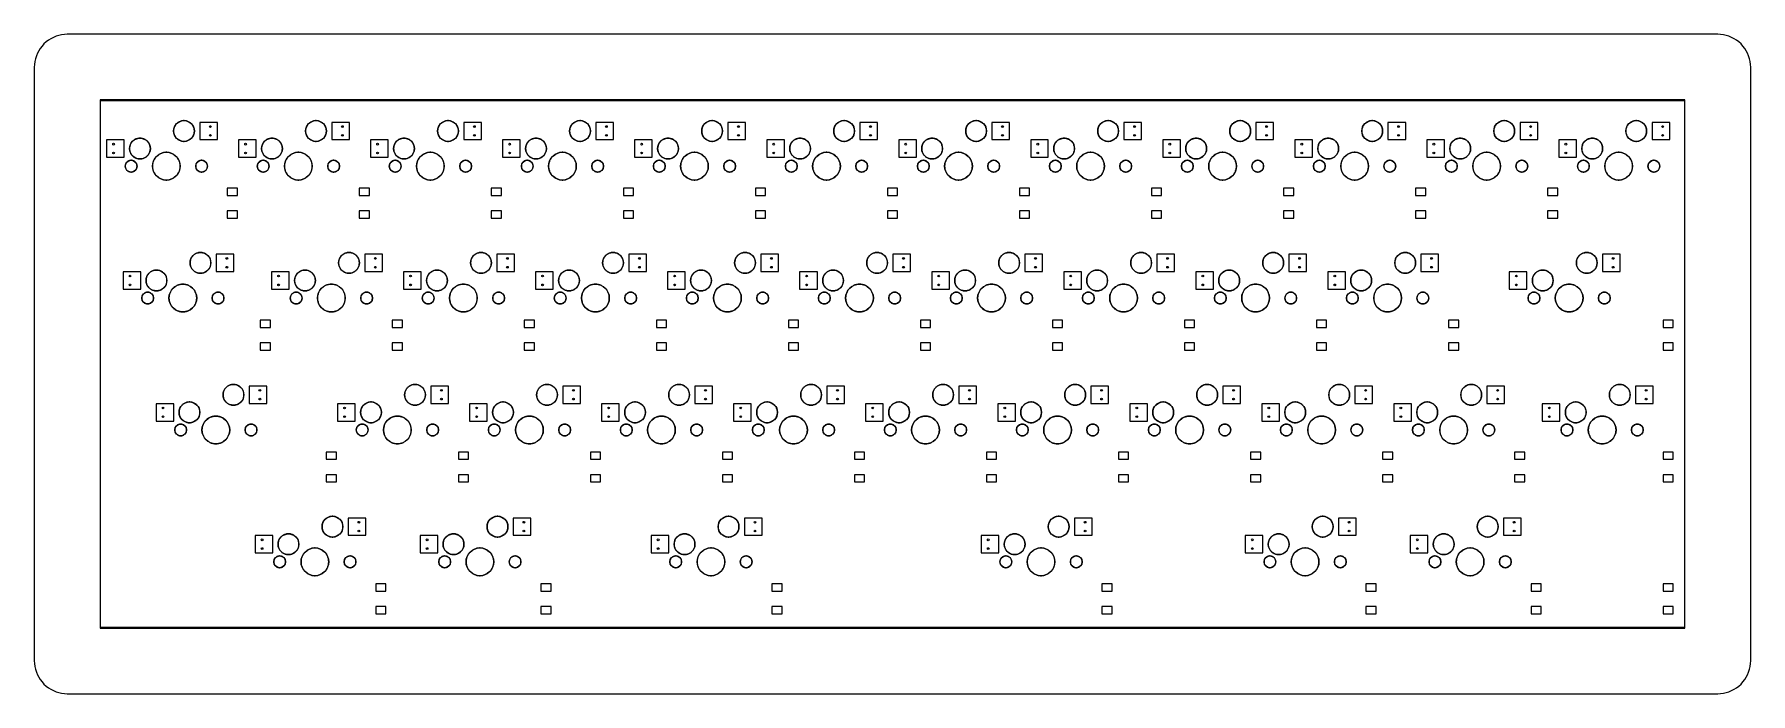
# Model space of a CAD drawing. Header units: millimetres. Extents: x 0 to 248, y 0 to 95.
import ezdxf

# ---------------------------------------------------------------- set-up
doc = ezdxf.new("R2010")
doc.units = ezdxf.units.MM

msp = doc.modelspace()

# ---------------------------------------------------------------- linework, layer by layer
at = {"layer": '16_copper'}
for points in [[(26.42, 82.53), (23.87, 82.53), (23.87, 80.03), (26.42, 80.03)], [(45.47, 82.53), (42.91, 82.53), (42.91, 80.03), (45.47, 80.03)], [(64.52, 82.53), (61.97, 82.53), (61.97, 80.03), (64.52, 80.03)], [(83.56, 82.53), (81.02, 82.53), (81.02, 80.03), (83.56, 80.03)], [(102.62, 82.53), (100.06, 82.53), (100.06, 80.03), (102.62, 80.03)], [(121.67, 82.53), (119.12, 82.53), (119.12, 80.03), (121.67, 80.03)], [(140.72, 82.53), (138.17, 82.53), (138.17, 80.03), (140.72, 80.03)], [(159.77, 82.53), (157.22, 82.53), (157.22, 80.03), (159.77, 80.03)], [(178.81, 82.53), (176.27, 82.53), (176.27, 80.03), (178.81, 80.03)], [(197.87, 82.53), (195.31, 82.53), (195.31, 80.03), (197.87, 80.03)], [(216.92, 82.53), (214.37, 82.53), (214.37, 80.03), (216.92, 80.03)], [(235.97, 82.53), (233.42, 82.53), (233.42, 80.03), (235.97, 80.03)], [(12.96, 79.99), (10.42, 79.99), (10.42, 77.49), (12.96, 77.49)], [(32.02, 79.99), (29.46, 79.99), (29.46, 77.49), (32.02, 77.49)], [(51.07, 79.99), (48.52, 79.99), (48.52, 77.49), (51.07, 77.49)], [(70.12, 79.99), (67.56, 79.99), (67.56, 77.49), (70.12, 77.49)], [(89.17, 79.99), (86.62, 79.99), (86.62, 77.49), (89.17, 77.49)], [(108.22, 79.99), (105.67, 79.99), (105.67, 77.49), (108.22, 77.49)], [(127.27, 79.99), (124.72, 79.99), (124.72, 77.49), (127.27, 77.49)], [(146.31, 79.99), (143.77, 79.99), (143.77, 77.49), (146.31, 77.49)], [(165.37, 79.99), (162.81, 79.99), (162.81, 77.49), (165.37, 77.49)], [(184.42, 79.99), (181.87, 79.99), (181.87, 77.49), (184.42, 77.49)], [(203.47, 79.99), (200.92, 79.99), (200.92, 77.49), (203.47, 77.49)], [(222.52, 79.99), (219.97, 79.99), (219.97, 77.49), (222.52, 77.49)], [(29.31, 73), (27.84, 73), (27.84, 71.96), (29.31, 71.96)], [(48.36, 73), (46.89, 73), (46.89, 71.96), (48.36, 71.96)], [(67.41, 73), (65.94, 73), (65.94, 71.96), (67.41, 71.96)], [(86.46, 73), (84.99, 73), (84.99, 71.96), (86.46, 71.96)], [(105.51, 73), (104.04, 73), (104.04, 71.96), (105.51, 71.96)], [(124.56, 73), (123.09, 73), (123.09, 71.96), (124.56, 71.96)], [(143.61, 73), (142.14, 73), (142.14, 71.96), (143.61, 71.96)], [(162.66, 73), (161.19, 73), (161.19, 71.96), (162.66, 71.96)], [(181.71, 73), (180.24, 73), (180.24, 71.96), (181.71, 71.96)], [(200.76, 73), (199.29, 73), (199.29, 71.96), (200.76, 71.96)], [(219.81, 73), (218.34, 73), (218.34, 71.96), (219.81, 71.96)], [(29.31, 69.73), (27.84, 69.73), (27.84, 68.69), (29.31, 68.69)], [(48.36, 69.73), (46.89, 69.73), (46.89, 68.69), (48.36, 68.69)], [(67.41, 69.73), (65.94, 69.73), (65.94, 68.69), (67.41, 68.69)], [(86.46, 69.73), (84.99, 69.73), (84.99, 68.69), (86.46, 68.69)], [(105.51, 69.73), (104.04, 69.73), (104.04, 68.69), (105.51, 68.69)], [(124.56, 69.73), (123.09, 69.73), (123.09, 68.69), (124.56, 68.69)], [(143.61, 69.73), (142.14, 69.73), (142.14, 68.69), (143.61, 68.69)], [(162.66, 69.73), (161.19, 69.73), (161.19, 68.69), (162.66, 68.69)], [(181.71, 69.73), (180.24, 69.73), (180.24, 68.69), (181.71, 68.69)], [(200.76, 69.73), (199.29, 69.73), (199.29, 68.69), (200.76, 68.69)], [(219.81, 69.73), (218.34, 69.73), (218.34, 68.69), (219.81, 68.69)], [(28.8, 63.48), (26.25, 63.48), (26.25, 60.98), (28.8, 60.98)], [(50.23, 63.48), (47.68, 63.48), (47.68, 60.98), (50.23, 60.98)], [(69.28, 63.48), (66.73, 63.48), (66.73, 60.98), (69.28, 60.98)], [(88.33, 63.48), (85.78, 63.48), (85.78, 60.98), (88.33, 60.98)], [(107.38, 63.48), (104.83, 63.48), (104.83, 60.98), (107.38, 60.98)], [(126.43, 63.48), (123.88, 63.48), (123.88, 60.98), (126.43, 60.98)], [(145.48, 63.48), (142.93, 63.48), (142.93, 60.98), (145.48, 60.98)], [(164.53, 63.48), (161.98, 63.48), (161.98, 60.98), (164.53, 60.98)], [(183.58, 63.48), (181.03, 63.48), (181.03, 60.98), (183.58, 60.98)], [(202.63, 63.48), (200.08, 63.48), (200.08, 60.98), (202.63, 60.98)], [(228.82, 63.48), (226.27, 63.48), (226.27, 60.98), (228.82, 60.98)], [(15.35, 60.94), (12.8, 60.94), (12.8, 58.44), (15.35, 58.44)], [(36.78, 60.94), (34.23, 60.94), (34.23, 58.44), (36.78, 58.44)], [(55.83, 60.94), (53.28, 60.94), (53.28, 58.44), (55.83, 58.44)], [(74.88, 60.94), (72.33, 60.94), (72.33, 58.44), (74.88, 58.44)], [(93.93, 60.94), (91.38, 60.94), (91.38, 58.44), (93.93, 58.44)], [(112.98, 60.94), (110.43, 60.94), (110.43, 58.44), (112.98, 58.44)], [(132.03, 60.94), (129.48, 60.94), (129.48, 58.44), (132.03, 58.44)], [(151.08, 60.94), (148.53, 60.94), (148.53, 58.44), (151.08, 58.44)], [(170.13, 60.94), (167.58, 60.94), (167.58, 58.44), (170.13, 58.44)], [(189.18, 60.94), (186.63, 60.94), (186.63, 58.44), (189.18, 58.44)], [(215.37, 60.94), (212.82, 60.94), (212.82, 58.44), (215.37, 58.44)], [(34.07, 53.95), (32.6, 53.95), (32.6, 52.91), (34.07, 52.91)], [(53.12, 53.95), (51.65, 53.95), (51.65, 52.91), (53.12, 52.91)], [(72.17, 53.95), (70.7, 53.95), (70.7, 52.91), (72.17, 52.91)], [(91.22, 53.95), (89.75, 53.95), (89.75, 52.91), (91.22, 52.91)], [(110.27, 53.95), (108.8, 53.95), (108.8, 52.91), (110.27, 52.91)], [(129.32, 53.95), (127.85, 53.95), (127.85, 52.91), (129.32, 52.91)], [(148.37, 53.95), (146.9, 53.95), (146.9, 52.91), (148.37, 52.91)], [(167.42, 53.95), (165.95, 53.95), (165.95, 52.91), (167.42, 52.91)], [(186.47, 53.95), (185, 53.95), (185, 52.91), (186.47, 52.91)], [(205.52, 53.95), (204.05, 53.95), (204.05, 52.91), (205.52, 52.91)], [(236.48, 53.95), (235.01, 53.95), (235.01, 52.91), (236.48, 52.91)], [(34.07, 50.68), (32.6, 50.68), (32.6, 49.64), (34.07, 49.64)], [(53.12, 50.68), (51.65, 50.68), (51.65, 49.64), (53.12, 49.64)], [(72.17, 50.68), (70.7, 50.68), (70.7, 49.64), (72.17, 49.64)], [(91.22, 50.68), (89.75, 50.68), (89.75, 49.64), (91.22, 49.64)], [(110.27, 50.68), (108.8, 50.68), (108.8, 49.64), (110.27, 49.64)], [(129.32, 50.68), (127.85, 50.68), (127.85, 49.64), (129.32, 49.64)], [(148.37, 50.68), (146.9, 50.68), (146.9, 49.64), (148.37, 49.64)], [(167.42, 50.68), (165.95, 50.68), (165.95, 49.64), (167.42, 49.64)], [(186.47, 50.68), (185, 50.68), (185, 49.64), (186.47, 49.64)], [(205.52, 50.68), (204.05, 50.68), (204.05, 49.64), (205.52, 49.64)], [(236.48, 50.68), (235.01, 50.68), (235.01, 49.64), (236.48, 49.64)], [(33.56, 44.43), (31.01, 44.43), (31.01, 41.93), (33.56, 41.93)], [(59.75, 44.43), (57.2, 44.43), (57.2, 41.93), (59.75, 41.93)], [(78.8, 44.43), (76.25, 44.43), (76.25, 41.93), (78.8, 41.93)], [(97.85, 44.43), (95.3, 44.43), (95.3, 41.93), (97.85, 41.93)], [(116.9, 44.43), (114.35, 44.43), (114.35, 41.93), (116.9, 41.93)], [(135.95, 44.43), (133.4, 44.43), (133.4, 41.93), (135.95, 41.93)], [(155, 44.43), (152.45, 44.43), (152.45, 41.93), (155, 41.93)], [(174.05, 44.43), (171.5, 44.43), (171.5, 41.93), (174.05, 41.93)], [(193.1, 44.43), (190.55, 44.43), (190.55, 41.93), (193.1, 41.93)], [(212.15, 44.43), (209.6, 44.43), (209.6, 41.93), (212.15, 41.93)], [(233.58, 44.43), (231.03, 44.43), (231.03, 41.93), (233.58, 41.93)], [(20.11, 41.89), (17.56, 41.89), (17.56, 39.39), (20.11, 39.39)], [(46.3, 41.89), (43.75, 41.89), (43.75, 39.39), (46.3, 39.39)], [(65.35, 41.89), (62.8, 41.89), (62.8, 39.39), (65.35, 39.39)], [(84.4, 41.89), (81.85, 41.89), (81.85, 39.39), (84.4, 39.39)], [(103.45, 41.89), (100.9, 41.89), (100.9, 39.39), (103.45, 39.39)], [(122.5, 41.89), (119.95, 41.89), (119.95, 39.39), (122.5, 39.39)], [(141.55, 41.89), (139, 41.89), (139, 39.39), (141.55, 39.39)], [(160.6, 41.89), (158.05, 41.89), (158.05, 39.39), (160.6, 39.39)], [(179.65, 41.89), (177.1, 41.89), (177.1, 39.39), (179.65, 39.39)], [(198.7, 41.89), (196.15, 41.89), (196.15, 39.39), (198.7, 39.39)], [(220.13, 41.89), (217.58, 41.89), (217.58, 39.39), (220.13, 39.39)], [(43.6, 34.9), (42.13, 34.9), (42.13, 33.86), (43.6, 33.86)], [(62.65, 34.9), (61.18, 34.9), (61.18, 33.86), (62.65, 33.86)], [(81.7, 34.9), (80.23, 34.9), (80.23, 33.86), (81.7, 33.86)], [(100.75, 34.9), (99.28, 34.9), (99.28, 33.86), (100.75, 33.86)], [(119.8, 34.9), (118.33, 34.9), (118.33, 33.86), (119.8, 33.86)], [(138.85, 34.9), (137.38, 34.9), (137.38, 33.86), (138.85, 33.86)], [(157.9, 34.9), (156.43, 34.9), (156.43, 33.86), (157.9, 33.86)], [(176.95, 34.9), (175.48, 34.9), (175.48, 33.86), (176.95, 33.86)], [(196, 34.9), (194.53, 34.9), (194.53, 33.86), (196, 33.86)], [(215.05, 34.9), (213.58, 34.9), (213.58, 33.86), (215.05, 33.86)], [(236.48, 34.9), (235.01, 34.9), (235.01, 33.86), (236.48, 33.86)], [(43.6, 31.63), (42.13, 31.63), (42.13, 30.59), (43.6, 30.59)], [(62.65, 31.63), (61.18, 31.63), (61.18, 30.59), (62.65, 30.59)], [(81.7, 31.63), (80.23, 31.63), (80.23, 30.59), (81.7, 30.59)], [(100.75, 31.63), (99.28, 31.63), (99.28, 30.59), (100.75, 30.59)], [(119.8, 31.63), (118.33, 31.63), (118.33, 30.59), (119.8, 30.59)], [(138.85, 31.63), (137.38, 31.63), (137.38, 30.59), (138.85, 30.59)], [(157.9, 31.63), (156.43, 31.63), (156.43, 30.59), (157.9, 30.59)], [(176.95, 31.63), (175.48, 31.63), (175.48, 30.59), (176.95, 30.59)], [(196, 31.63), (194.53, 31.63), (194.53, 30.59), (196, 30.59)], [(215.05, 31.63), (213.58, 31.63), (213.58, 30.59), (215.05, 30.59)], [(236.48, 31.63), (235.01, 31.63), (235.01, 30.59), (236.48, 30.59)], [(47.85, 25.38), (45.3, 25.38), (45.3, 22.88), (47.85, 22.88)], [(71.66, 25.38), (69.11, 25.38), (69.11, 22.88), (71.66, 22.88)], [(105, 25.38), (102.45, 25.38), (102.45, 22.88), (105, 22.88)], [(152.62, 25.38), (150.07, 25.38), (150.07, 22.88), (152.62, 22.88)], [(190.72, 25.38), (188.17, 25.38), (188.17, 22.88), (190.72, 22.88)], [(214.53, 25.38), (211.98, 25.38), (211.98, 22.88), (214.53, 22.88)], [(34.4, 22.84), (31.85, 22.84), (31.85, 20.34), (34.4, 20.34)], [(58.21, 22.84), (55.66, 22.84), (55.66, 20.34), (58.21, 20.34)], [(91.55, 22.84), (89, 22.84), (89, 20.34), (91.55, 20.34)], [(139.17, 22.84), (136.62, 22.84), (136.62, 20.34), (139.17, 20.34)], [(177.27, 22.84), (174.72, 22.84), (174.72, 20.34), (177.27, 20.34)], [(201.08, 22.84), (198.53, 22.84), (198.53, 20.34), (201.08, 20.34)], [(50.74, 15.85), (49.27, 15.85), (49.27, 14.81), (50.74, 14.81)], [(74.56, 15.85), (73.08, 15.85), (73.08, 14.81), (74.56, 14.81)], [(107.89, 15.85), (106.42, 15.85), (106.42, 14.81), (107.89, 14.81)], [(155.52, 15.85), (154.04, 15.85), (154.04, 14.81), (155.52, 14.81)], [(193.62, 15.85), (192.14, 15.85), (192.14, 14.81), (193.62, 14.81)], [(217.43, 15.85), (215.96, 15.85), (215.96, 14.81), (217.43, 14.81)], [(236.48, 15.85), (235.01, 15.85), (235.01, 14.81), (236.48, 14.81)], [(50.74, 12.58), (49.27, 12.58), (49.27, 11.54), (50.74, 11.54)], [(74.56, 12.58), (73.08, 12.58), (73.08, 11.54), (74.56, 11.54)], [(107.89, 12.58), (106.42, 12.58), (106.42, 11.54), (107.89, 11.54)], [(155.52, 12.58), (154.04, 12.58), (154.04, 11.54), (155.52, 11.54)], [(193.62, 12.58), (192.14, 12.58), (192.14, 11.54), (193.62, 11.54)], [(217.43, 12.58), (215.96, 12.58), (215.96, 11.54), (217.43, 11.54)], [(236.48, 12.58), (235.01, 12.58), (235.01, 11.54), (236.48, 11.54)]]:
    msp.add_lwpolyline(points, close=True, dxfattribs=at)
at = {"layer": '1_copper'}
for points in [[(238.13, 9.49), (238.13, 9.49), (238.13, 9.49), (238.14, 9.49), (238.14, 9.49), (238.14, 9.49), (238.15, 9.49), (238.15, 9.5), (238.15, 9.5), (238.15, 9.5), (238.16, 9.51), (238.16, 9.51), (238.16, 9.51), (238.16, 9.51), (238.16, 9.53), (238.16, 85.73), (238.16, 85.73), (238.16, 85.73), (238.16, 85.73), (238.16, 85.74), (238.16, 85.74), (238.16, 85.74), (238.16, 85.75), (238.15, 85.75), (238.15, 85.75), (238.15, 85.75), (238.14, 85.76), (238.14, 85.76), (238.14, 85.76), (238.14, 85.76), (238.12, 85.76), (9.53, 85.76), (9.52, 85.76), (9.52, 85.76), (9.52, 85.76), (9.51, 85.76), (9.51, 85.76), (9.51, 85.76), (9.5, 85.76), (9.5, 85.75), (9.5, 85.75), (9.5, 85.75), (9.49, 85.74), (9.49, 85.74), (9.49, 85.74), (9.49, 85.74), (9.49, 85.73), (9.49, 9.53), (9.49, 9.52), (9.49, 9.52), (9.49, 9.52), (9.49, 9.51), (9.49, 9.51), (9.49, 9.51), (9.49, 9.5), (9.5, 9.5), (9.5, 9.5), (9.5, 9.5), (9.51, 9.49), (9.51, 9.49), (9.51, 9.49), (9.51, 9.49), (9.53, 9.49), (238.12, 9.49)], [(9.56, 9.56), (9.56, 85.69), (238.09, 85.69), (238.09, 9.56)]]:
    msp.add_lwpolyline(points, close=True, dxfattribs=at)
at = {"layer": 'drills_NPTH'}
for centre, radius in [((21.59, 81.28), 1.5), ((40.64, 81.28), 1.5), ((59.69, 81.28), 1.5), ((78.74, 81.28), 1.5), ((97.79, 81.28), 1.5), ((116.84, 81.28), 1.5), ((135.89, 81.28), 1.5), ((154.94, 81.28), 1.5), ((173.99, 81.28), 1.5), ((193.04, 81.28), 1.5), ((212.09, 81.28), 1.5), ((231.14, 81.28), 1.5), ((15.24, 78.74), 1.5), ((34.29, 78.74), 1.5), ((53.34, 78.74), 1.5), ((72.39, 78.74), 1.5), ((91.44, 78.74), 1.5), ((110.49, 78.74), 1.5), ((129.54, 78.74), 1.5), ((148.59, 78.74), 1.5), ((167.64, 78.74), 1.5), ((186.69, 78.74), 1.5), ((205.74, 78.74), 1.5), ((224.79, 78.74), 1.5), ((13.97, 76.2), 0.85), ((19.05, 76.2), 2), ((24.13, 76.2), 0.85), ((33.02, 76.2), 0.85), ((38.1, 76.2), 2), ((43.18, 76.2), 0.85), ((52.07, 76.2), 0.85), ((57.15, 76.2), 2), ((62.23, 76.2), 0.85), ((71.12, 76.2), 0.85), ((76.2, 76.2), 2), ((81.28, 76.2), 0.85), ((90.17, 76.2), 0.85), ((95.25, 76.2), 2), ((100.33, 76.2), 0.85), ((109.22, 76.2), 0.85), ((114.3, 76.2), 2), ((119.38, 76.2), 0.85), ((128.27, 76.2), 0.85), ((133.35, 76.2), 2), ((138.43, 76.2), 0.85), ((147.32, 76.2), 0.85), ((152.4, 76.2), 2), ((157.48, 76.2), 0.85), ((166.37, 76.2), 0.85), ((171.45, 76.2), 2), ((176.53, 76.2), 0.85), ((185.42, 76.2), 0.85), ((190.5, 76.2), 2), ((195.58, 76.2), 0.85), ((204.47, 76.2), 0.85), ((209.55, 76.2), 2), ((214.63, 76.2), 0.85), ((223.52, 76.2), 0.85), ((228.6, 76.2), 2), ((233.68, 76.2), 0.85), ((23.97, 62.23), 1.5), ((45.4, 62.23), 1.5), ((64.45, 62.23), 1.5), ((83.5, 62.23), 1.5), ((102.55, 62.23), 1.5), ((121.6, 62.23), 1.5), ((140.65, 62.23), 1.5), ((159.7, 62.23), 1.5), ((178.75, 62.23), 1.5), ((197.8, 62.23), 1.5), ((224, 62.23), 1.5), ((17.62, 59.69), 1.5), ((39.05, 59.69), 1.5), ((58.1, 59.69), 1.5), ((77.15, 59.69), 1.5), ((96.2, 59.69), 1.5), ((115.25, 59.69), 1.5), ((134.3, 59.69), 1.5), ((153.35, 59.69), 1.5), ((172.4, 59.69), 1.5), ((191.45, 59.69), 1.5), ((217.65, 59.69), 1.5), ((16.35, 57.15), 0.85), ((21.43, 57.15), 2), ((26.51, 57.15), 0.85), ((37.78, 57.15), 0.85), ((42.86, 57.15), 2), ((47.94, 57.15), 0.85), ((56.83, 57.15), 0.85), ((61.91, 57.15), 2), ((66.99, 57.15), 0.85), ((75.88, 57.15), 0.85), ((80.96, 57.15), 2), ((86.04, 57.15), 0.85), ((94.93, 57.15), 0.85), ((100.01, 57.15), 2), ((105.09, 57.15), 0.85), ((113.98, 57.15), 0.85), ((119.06, 57.15), 2), ((124.14, 57.15), 0.85), ((133.03, 57.15), 0.85), ((138.11, 57.15), 2), ((143.19, 57.15), 0.85), ((152.08, 57.15), 0.85), ((157.16, 57.15), 2), ((162.24, 57.15), 0.85), ((171.13, 57.15), 0.85), ((176.21, 57.15), 2), ((181.29, 57.15), 0.85), ((190.18, 57.15), 0.85), ((195.26, 57.15), 2), ((200.34, 57.15), 0.85), ((216.38, 57.15), 0.85), ((221.46, 57.15), 2), ((226.54, 57.15), 0.85), ((28.73, 43.18), 1.5), ((54.93, 43.18), 1.5), ((73.98, 43.18), 1.5), ((93.03, 43.18), 1.5), ((112.08, 43.18), 1.5), ((131.13, 43.18), 1.5), ((150.18, 43.18), 1.5), ((169.23, 43.18), 1.5), ((188.28, 43.18), 1.5), ((207.33, 43.18), 1.5), ((228.76, 43.18), 1.5), ((22.38, 40.64), 1.5), ((48.58, 40.64), 1.5), ((67.63, 40.64), 1.5), ((86.68, 40.64), 1.5), ((105.73, 40.64), 1.5), ((124.78, 40.64), 1.5), ((143.83, 40.64), 1.5), ((162.88, 40.64), 1.5), ((181.93, 40.64), 1.5), ((200.98, 40.64), 1.5), ((222.41, 40.64), 1.5), ((26.19, 38.1), 2), ((52.39, 38.1), 2), ((71.44, 38.1), 2), ((90.49, 38.1), 2), ((109.54, 38.1), 2), ((128.59, 38.1), 2), ((147.64, 38.1), 2), ((166.69, 38.1), 2), ((185.74, 38.1), 2), ((204.79, 38.1), 2), ((226.22, 38.1), 2), ((21.11, 38.1), 0.85), ((31.27, 38.1), 0.85), ((47.31, 38.1), 0.85), ((57.47, 38.1), 0.85), ((66.36, 38.1), 0.85), ((76.52, 38.1), 0.85), ((85.41, 38.1), 0.85), ((95.57, 38.1), 0.85), ((104.46, 38.1), 0.85), ((114.62, 38.1), 0.85), ((123.51, 38.1), 0.85), ((133.67, 38.1), 0.85), ((142.56, 38.1), 0.85), ((152.72, 38.1), 0.85), ((161.61, 38.1), 0.85), ((171.77, 38.1), 0.85), ((180.66, 38.1), 0.85), ((190.82, 38.1), 0.85), ((199.71, 38.1), 0.85), ((209.87, 38.1), 0.85), ((221.14, 38.1), 0.85), ((231.3, 38.1), 0.85), ((43.02, 24.13), 1.5), ((66.83, 24.13), 1.5), ((100.17, 24.13), 1.5), ((147.8, 24.13), 1.5), ((185.9, 24.13), 1.5), ((209.71, 24.13), 1.5), ((36.67, 21.59), 1.5), ((60.48, 21.59), 1.5), ((93.82, 21.59), 1.5), ((141.45, 21.59), 1.5), ((179.55, 21.59), 1.5), ((203.36, 21.59), 1.5), ((35.4, 19.05), 0.85), ((40.48, 19.05), 2), ((45.56, 19.05), 0.85), ((59.21, 19.05), 0.85), ((64.29, 19.05), 2), ((69.37, 19.05), 0.85), ((92.55, 19.05), 0.85), ((97.63, 19.05), 2), ((102.71, 19.05), 0.85), ((140.18, 19.05), 0.85), ((145.26, 19.05), 2), ((150.34, 19.05), 0.85), ((178.28, 19.05), 0.85), ((183.36, 19.05), 2), ((188.44, 19.05), 0.85), ((202.09, 19.05), 0.85), ((207.17, 19.05), 2), ((212.25, 19.05), 0.85)]:
    msp.add_circle(centre, radius, dxfattribs=at)
at = {"layer": 'drills_PTH'}
for centre in [(25.4, 81.92), (44.45, 81.92), (63.5, 81.92), (82.55, 81.92), (101.6, 81.92), (120.65, 81.92), (139.7, 81.92), (158.75, 81.92), (177.8, 81.92), (196.85, 81.92), (215.9, 81.92), (234.95, 81.92), (11.43, 79.38), (25.4, 80.65), (30.48, 79.38), (44.45, 80.65), (49.53, 79.38), (63.5, 80.65), (68.58, 79.38), (82.55, 80.65), (87.63, 79.38), (101.6, 80.65), (106.68, 79.38), (120.65, 80.65), (125.73, 79.38), (139.7, 80.65), (144.78, 79.38), (158.75, 80.65), (163.83, 79.38), (177.8, 80.65), (182.88, 79.38), (196.85, 80.65), (201.93, 79.38), (215.9, 80.65), (220.98, 79.38), (234.95, 80.65), (11.43, 78.11), (30.48, 78.11), (49.53, 78.11), (68.58, 78.11), (87.63, 78.11), (106.68, 78.11), (125.73, 78.11), (144.78, 78.11), (163.83, 78.11), (182.88, 78.11), (201.93, 78.11), (220.98, 78.11), (27.78, 62.87), (49.21, 62.87), (68.26, 62.87), (87.31, 62.87), (106.36, 62.87), (125.41, 62.87), (144.46, 62.87), (163.51, 62.87), (182.56, 62.87), (201.61, 62.87), (227.81, 62.87), (13.81, 60.33), (27.78, 61.6), (35.24, 60.33), (49.21, 61.6), (54.29, 60.33), (68.26, 61.6), (73.34, 60.33), (87.31, 61.6), (92.39, 60.33), (106.36, 61.6), (111.44, 60.33), (125.41, 61.6), (130.49, 60.33), (144.46, 61.6), (149.54, 60.33), (163.51, 61.6), (168.59, 60.33), (182.56, 61.6), (187.64, 60.33), (201.61, 61.6), (213.84, 60.33), (227.81, 61.6), (13.81, 59.05), (35.24, 59.05), (54.29, 59.05), (73.34, 59.05), (92.39, 59.05), (111.44, 59.05), (130.49, 59.05), (149.54, 59.05), (168.59, 59.05), (187.64, 59.05), (213.84, 59.05), (32.54, 43.82), (32.54, 42.55), (58.74, 43.82), (58.74, 42.55), (77.79, 43.82), (77.79, 42.55), (96.84, 43.82), (96.84, 42.55), (115.89, 43.82), (115.89, 42.55), (134.94, 43.82), (134.94, 42.55), (153.99, 43.82), (153.99, 42.55), (173.04, 43.82), (173.04, 42.55), (192.09, 43.82), (192.09, 42.55), (211.14, 43.82), (211.14, 42.55), (232.57, 43.82), (232.57, 42.55), (18.57, 41.27), (18.57, 40.01), (44.77, 41.27), (44.77, 40.01), (63.82, 41.27), (63.82, 40.01), (82.87, 41.27), (82.87, 40.01), (101.92, 41.27), (101.92, 40.01), (120.97, 41.27), (120.97, 40.01), (140.02, 41.27), (140.02, 40.01), (159.07, 41.27), (159.07, 40.01), (178.12, 41.27), (178.12, 40.01), (197.17, 41.27), (197.17, 40.01), (218.6, 41.27), (218.6, 40.01), (46.83, 24.77), (70.64, 24.77), (103.98, 24.77), (151.61, 24.77), (189.71, 24.77), (213.52, 24.77), (32.86, 22.23), (46.83, 23.5), (56.67, 22.23), (70.64, 23.5), (90.01, 22.23), (103.98, 23.5), (137.64, 22.23), (151.61, 23.5), (175.74, 22.23), (189.71, 23.5), (199.55, 22.23), (213.52, 23.5), (32.86, 20.96), (56.67, 20.96), (90.01, 20.96), (137.64, 20.96), (175.74, 20.96), (199.55, 20.96)]:
    msp.add_circle(centre, 0.125, dxfattribs=at)
at = {"layer": 'holes'}
for points in [[(20.09, 81.23), (20.1, 81.12), (20.11, 81.01), (20.14, 80.91), (20.17, 80.81), (20.2, 80.71), (20.25, 80.61), (20.3, 80.51), (20.36, 80.42), (20.42, 80.34), (20.49, 80.26), (20.57, 80.18), (20.65, 80.11), (20.73, 80.05), (20.82, 79.99), (20.92, 79.94), (21.02, 79.89), (21.12, 79.86), (21.22, 79.83), (21.32, 79.8), (21.43, 79.79), (21.54, 79.78), (21.64, 79.78), (21.75, 79.79), (21.86, 79.8), (21.96, 79.83), (22.06, 79.86), (22.16, 79.89), (22.26, 79.94), (22.36, 79.99), (22.45, 80.05), (22.53, 80.11), (22.61, 80.18), (22.69, 80.26), (22.76, 80.34), (22.82, 80.42), (22.88, 80.51), (22.93, 80.61), (22.98, 80.71), (23.01, 80.81), (23.04, 80.91), (23.07, 81.01), (23.08, 81.12), (23.09, 81.23), (23.09, 81.33), (23.08, 81.44), (23.07, 81.55), (23.04, 81.65), (23.01, 81.75), (22.98, 81.85), (22.93, 81.95), (22.88, 82.05), (22.82, 82.14), (22.76, 82.22), (22.69, 82.3), (22.61, 82.38), (22.53, 82.45), (22.45, 82.51), (22.36, 82.57), (22.26, 82.62), (22.16, 82.67), (22.06, 82.7), (21.96, 82.73), (21.86, 82.76), (21.75, 82.77), (21.64, 82.78), (21.54, 82.78), (21.43, 82.77), (21.32, 82.76), (21.22, 82.73), (21.12, 82.7), (21.02, 82.67), (20.92, 82.62), (20.82, 82.57), (20.73, 82.51), (20.65, 82.45), (20.57, 82.38), (20.49, 82.3), (20.42, 82.22), (20.36, 82.14), (20.3, 82.05), (20.25, 81.95), (20.2, 81.85), (20.17, 81.75), (20.14, 81.65), (20.11, 81.55), (20.1, 81.44), (20.09, 81.33), (20.09, 81.23)], [(39.14, 81.23), (39.15, 81.12), (39.16, 81.01), (39.19, 80.91), (39.22, 80.81), (39.25, 80.71), (39.3, 80.61), (39.35, 80.51), (39.41, 80.42), (39.47, 80.34), (39.54, 80.26), (39.62, 80.18), (39.7, 80.11), (39.78, 80.05), (39.87, 79.99), (39.97, 79.94), (40.07, 79.89), (40.17, 79.86), (40.27, 79.83), (40.37, 79.8), (40.48, 79.79), (40.59, 79.78), (40.69, 79.78), (40.8, 79.79), (40.91, 79.8), (41.01, 79.83), (41.11, 79.86), (41.21, 79.89), (41.31, 79.94), (41.41, 79.99), (41.5, 80.05), (41.58, 80.11), (41.66, 80.18), (41.74, 80.26), (41.81, 80.34), (41.87, 80.42), (41.93, 80.51), (41.98, 80.61), (42.03, 80.71), (42.06, 80.81), (42.09, 80.91), (42.12, 81.01), (42.13, 81.12), (42.14, 81.23), (42.14, 81.33), (42.13, 81.44), (42.12, 81.55), (42.09, 81.65), (42.06, 81.75), (42.03, 81.85), (41.98, 81.95), (41.93, 82.05), (41.87, 82.14), (41.81, 82.22), (41.74, 82.3), (41.66, 82.38), (41.58, 82.45), (41.5, 82.51), (41.41, 82.57), (41.31, 82.62), (41.21, 82.67), (41.11, 82.7), (41.01, 82.73), (40.91, 82.76), (40.8, 82.77), (40.69, 82.78), (40.59, 82.78), (40.48, 82.77), (40.37, 82.76), (40.27, 82.73), (40.17, 82.7), (40.07, 82.67), (39.97, 82.62), (39.87, 82.57), (39.78, 82.51), (39.7, 82.45), (39.62, 82.38), (39.54, 82.3), (39.47, 82.22), (39.41, 82.14), (39.35, 82.05), (39.3, 81.95), (39.25, 81.85), (39.22, 81.75), (39.19, 81.65), (39.16, 81.55), (39.15, 81.44), (39.14, 81.33), (39.14, 81.23)], [(58.19, 81.23), (58.2, 81.12), (58.21, 81.01), (58.24, 80.91), (58.27, 80.81), (58.3, 80.71), (58.35, 80.61), (58.4, 80.51), (58.46, 80.42), (58.52, 80.34), (58.59, 80.26), (58.67, 80.18), (58.75, 80.11), (58.83, 80.05), (58.92, 79.99), (59.02, 79.94), (59.12, 79.89), (59.22, 79.86), (59.32, 79.83), (59.42, 79.8), (59.53, 79.79), (59.64, 79.78), (59.74, 79.78), (59.85, 79.79), (59.96, 79.8), (60.06, 79.83), (60.16, 79.86), (60.26, 79.89), (60.36, 79.94), (60.46, 79.99), (60.55, 80.05), (60.63, 80.11), (60.71, 80.18), (60.79, 80.26), (60.86, 80.34), (60.92, 80.42), (60.98, 80.51), (61.03, 80.61), (61.08, 80.71), (61.11, 80.81), (61.14, 80.91), (61.17, 81.01), (61.18, 81.12), (61.19, 81.23), (61.19, 81.33), (61.18, 81.44), (61.17, 81.55), (61.14, 81.65), (61.11, 81.75), (61.08, 81.85), (61.03, 81.95), (60.98, 82.05), (60.92, 82.14), (60.86, 82.22), (60.79, 82.3), (60.71, 82.38), (60.63, 82.45), (60.55, 82.51), (60.46, 82.57), (60.36, 82.62), (60.26, 82.67), (60.16, 82.7), (60.06, 82.73), (59.96, 82.76), (59.85, 82.77), (59.74, 82.78), (59.64, 82.78), (59.53, 82.77), (59.42, 82.76), (59.32, 82.73), (59.22, 82.7), (59.12, 82.67), (59.02, 82.62), (58.92, 82.57), (58.83, 82.51), (58.75, 82.45), (58.67, 82.38), (58.59, 82.3), (58.52, 82.22), (58.46, 82.14), (58.4, 82.05), (58.35, 81.95), (58.3, 81.85), (58.27, 81.75), (58.24, 81.65), (58.21, 81.55), (58.2, 81.44), (58.19, 81.33), (58.19, 81.23)], [(77.24, 81.23), (77.25, 81.12), (77.26, 81.01), (77.29, 80.91), (77.32, 80.81), (77.35, 80.71), (77.4, 80.61), (77.45, 80.51), (77.51, 80.42), (77.57, 80.34), (77.64, 80.26), (77.72, 80.18), (77.8, 80.11), (77.88, 80.05), (77.97, 79.99), (78.07, 79.94), (78.17, 79.89), (78.27, 79.86), (78.37, 79.83), (78.47, 79.8), (78.58, 79.79), (78.69, 79.78), (78.79, 79.78), (78.9, 79.79), (79.01, 79.8), (79.11, 79.83), (79.21, 79.86), (79.31, 79.89), (79.41, 79.94), (79.51, 79.99), (79.6, 80.05), (79.68, 80.11), (79.76, 80.18), (79.84, 80.26), (79.91, 80.34), (79.97, 80.42), (80.03, 80.51), (80.08, 80.61), (80.13, 80.71), (80.16, 80.81), (80.19, 80.91), (80.22, 81.01), (80.23, 81.12), (80.24, 81.23), (80.24, 81.33), (80.23, 81.44), (80.22, 81.55), (80.19, 81.65), (80.16, 81.75), (80.13, 81.85), (80.08, 81.95), (80.03, 82.05), (79.97, 82.14), (79.91, 82.22), (79.84, 82.3), (79.76, 82.38), (79.68, 82.45), (79.6, 82.51), (79.51, 82.57), (79.41, 82.62), (79.31, 82.67), (79.21, 82.7), (79.11, 82.73), (79.01, 82.76), (78.9, 82.77), (78.79, 82.78), (78.69, 82.78), (78.58, 82.77), (78.47, 82.76), (78.37, 82.73), (78.27, 82.7), (78.17, 82.67), (78.07, 82.62), (77.97, 82.57), (77.88, 82.51), (77.8, 82.45), (77.72, 82.38), (77.64, 82.3), (77.57, 82.22), (77.51, 82.14), (77.45, 82.05), (77.4, 81.95), (77.35, 81.85), (77.32, 81.75), (77.29, 81.65), (77.26, 81.55), (77.25, 81.44), (77.24, 81.33), (77.24, 81.23)], [(96.29, 81.23), (96.3, 81.12), (96.31, 81.01), (96.34, 80.91), (96.37, 80.81), (96.4, 80.71), (96.45, 80.61), (96.5, 80.51), (96.56, 80.42), (96.62, 80.34), (96.69, 80.26), (96.77, 80.18), (96.85, 80.11), (96.93, 80.05), (97.02, 79.99), (97.12, 79.94), (97.22, 79.89), (97.32, 79.86), (97.42, 79.83), (97.52, 79.8), (97.63, 79.79), (97.74, 79.78), (97.84, 79.78), (97.95, 79.79), (98.06, 79.8), (98.16, 79.83), (98.26, 79.86), (98.36, 79.89), (98.46, 79.94), (98.56, 79.99), (98.65, 80.05), (98.73, 80.11), (98.81, 80.18), (98.89, 80.26), (98.96, 80.34), (99.02, 80.42), (99.08, 80.51), (99.13, 80.61), (99.18, 80.71), (99.21, 80.81), (99.24, 80.91), (99.27, 81.01), (99.28, 81.12), (99.29, 81.23), (99.29, 81.33), (99.28, 81.44), (99.27, 81.55), (99.24, 81.65), (99.21, 81.75), (99.18, 81.85), (99.13, 81.95), (99.08, 82.05), (99.02, 82.14), (98.96, 82.22), (98.89, 82.3), (98.81, 82.38), (98.73, 82.45), (98.65, 82.51), (98.56, 82.57), (98.46, 82.62), (98.36, 82.67), (98.26, 82.7), (98.16, 82.73), (98.06, 82.76), (97.95, 82.77), (97.84, 82.78), (97.74, 82.78), (97.63, 82.77), (97.52, 82.76), (97.42, 82.73), (97.32, 82.7), (97.22, 82.67), (97.12, 82.62), (97.02, 82.57), (96.93, 82.51), (96.85, 82.45), (96.77, 82.38), (96.69, 82.3), (96.62, 82.22), (96.56, 82.14), (96.5, 82.05), (96.45, 81.95), (96.4, 81.85), (96.37, 81.75), (96.34, 81.65), (96.31, 81.55), (96.3, 81.44), (96.29, 81.33), (96.29, 81.23)], [(115.34, 81.23), (115.35, 81.12), (115.36, 81.01), (115.39, 80.91), (115.42, 80.81), (115.45, 80.71), (115.5, 80.61), (115.55, 80.51), (115.61, 80.42), (115.67, 80.34), (115.74, 80.26), (115.82, 80.18), (115.9, 80.11), (115.98, 80.05), (116.07, 79.99), (116.17, 79.94), (116.27, 79.89), (116.37, 79.86), (116.47, 79.83), (116.57, 79.8), (116.68, 79.79), (116.79, 79.78), (116.89, 79.78), (117, 79.79), (117.11, 79.8), (117.21, 79.83), (117.31, 79.86), (117.41, 79.89), (117.51, 79.94), (117.61, 79.99), (117.7, 80.05), (117.78, 80.11), (117.86, 80.18), (117.94, 80.26), (118.01, 80.34), (118.07, 80.42), (118.13, 80.51), (118.18, 80.61), (118.23, 80.71), (118.26, 80.81), (118.29, 80.91), (118.32, 81.01), (118.33, 81.12), (118.34, 81.23), (118.34, 81.33), (118.33, 81.44), (118.32, 81.55), (118.29, 81.65), (118.26, 81.75), (118.23, 81.85), (118.18, 81.95), (118.13, 82.05), (118.07, 82.14), (118.01, 82.22), (117.94, 82.3), (117.86, 82.38), (117.78, 82.45), (117.7, 82.51), (117.61, 82.57), (117.51, 82.62), (117.41, 82.67), (117.31, 82.7), (117.21, 82.73), (117.11, 82.76), (117, 82.77), (116.89, 82.78), (116.79, 82.78), (116.68, 82.77), (116.57, 82.76), (116.47, 82.73), (116.37, 82.7), (116.27, 82.67), (116.17, 82.62), (116.07, 82.57), (115.98, 82.51), (115.9, 82.45), (115.82, 82.38), (115.74, 82.3), (115.67, 82.22), (115.61, 82.14), (115.55, 82.05), (115.5, 81.95), (115.45, 81.85), (115.42, 81.75), (115.39, 81.65), (115.36, 81.55), (115.35, 81.44), (115.34, 81.33), (115.34, 81.23)], [(134.39, 81.23), (134.4, 81.12), (134.41, 81.01), (134.44, 80.91), (134.47, 80.81), (134.5, 80.71), (134.55, 80.61), (134.6, 80.51), (134.66, 80.42), (134.72, 80.34), (134.79, 80.26), (134.87, 80.18), (134.95, 80.11), (135.03, 80.05), (135.12, 79.99), (135.22, 79.94), (135.32, 79.89), (135.42, 79.86), (135.52, 79.83), (135.62, 79.8), (135.73, 79.79), (135.84, 79.78), (135.94, 79.78), (136.05, 79.79), (136.16, 79.8), (136.26, 79.83), (136.36, 79.86), (136.46, 79.89), (136.56, 79.94), (136.66, 79.99), (136.75, 80.05), (136.83, 80.11), (136.91, 80.18), (136.99, 80.26), (137.06, 80.34), (137.12, 80.42), (137.18, 80.51), (137.23, 80.61), (137.28, 80.71), (137.31, 80.81), (137.34, 80.91), (137.37, 81.01), (137.38, 81.12), (137.39, 81.23), (137.39, 81.33), (137.38, 81.44), (137.37, 81.55), (137.34, 81.65), (137.31, 81.75), (137.28, 81.85), (137.23, 81.95), (137.18, 82.05), (137.12, 82.14), (137.06, 82.22), (136.99, 82.3), (136.91, 82.38), (136.83, 82.45), (136.75, 82.51), (136.66, 82.57), (136.56, 82.62), (136.46, 82.67), (136.36, 82.7), (136.26, 82.73), (136.16, 82.76), (136.05, 82.77), (135.94, 82.78), (135.84, 82.78), (135.73, 82.77), (135.62, 82.76), (135.52, 82.73), (135.42, 82.7), (135.32, 82.67), (135.22, 82.62), (135.12, 82.57), (135.03, 82.51), (134.95, 82.45), (134.87, 82.38), (134.79, 82.3), (134.72, 82.22), (134.66, 82.14), (134.6, 82.05), (134.55, 81.95), (134.5, 81.85), (134.47, 81.75), (134.44, 81.65), (134.41, 81.55), (134.4, 81.44), (134.39, 81.33), (134.39, 81.23)], [(153.44, 81.23), (153.45, 81.12), (153.46, 81.01), (153.49, 80.91), (153.52, 80.81), (153.55, 80.71), (153.6, 80.61), (153.65, 80.51), (153.71, 80.42), (153.77, 80.34), (153.84, 80.26), (153.92, 80.18), (154, 80.11), (154.08, 80.05), (154.17, 79.99), (154.27, 79.94), (154.37, 79.89), (154.47, 79.86), (154.57, 79.83), (154.67, 79.8), (154.78, 79.79), (154.89, 79.78), (154.99, 79.78), (155.1, 79.79), (155.21, 79.8), (155.31, 79.83), (155.41, 79.86), (155.51, 79.89), (155.61, 79.94), (155.71, 79.99), (155.8, 80.05), (155.88, 80.11), (155.96, 80.18), (156.04, 80.26), (156.11, 80.34), (156.17, 80.42), (156.23, 80.51), (156.28, 80.61), (156.33, 80.71), (156.36, 80.81), (156.39, 80.91), (156.42, 81.01), (156.43, 81.12), (156.44, 81.23), (156.44, 81.33), (156.43, 81.44), (156.42, 81.55), (156.39, 81.65), (156.36, 81.75), (156.33, 81.85), (156.28, 81.95), (156.23, 82.05), (156.17, 82.14), (156.11, 82.22), (156.04, 82.3), (155.96, 82.38), (155.88, 82.45), (155.8, 82.51), (155.71, 82.57), (155.61, 82.62), (155.51, 82.67), (155.41, 82.7), (155.31, 82.73), (155.21, 82.76), (155.1, 82.77), (154.99, 82.78), (154.89, 82.78), (154.78, 82.77), (154.67, 82.76), (154.57, 82.73), (154.47, 82.7), (154.37, 82.67), (154.27, 82.62), (154.17, 82.57), (154.08, 82.51), (154, 82.45), (153.92, 82.38), (153.84, 82.3), (153.77, 82.22), (153.71, 82.14), (153.65, 82.05), (153.6, 81.95), (153.55, 81.85), (153.52, 81.75), (153.49, 81.65), (153.46, 81.55), (153.45, 81.44), (153.44, 81.33), (153.44, 81.23)], [(172.49, 81.23), (172.5, 81.12), (172.51, 81.01), (172.54, 80.91), (172.57, 80.81), (172.6, 80.71), (172.65, 80.61), (172.7, 80.51), (172.76, 80.42), (172.82, 80.34), (172.89, 80.26), (172.97, 80.18), (173.05, 80.11), (173.13, 80.05), (173.22, 79.99), (173.32, 79.94), (173.42, 79.89), (173.52, 79.86), (173.62, 79.83), (173.72, 79.8), (173.83, 79.79), (173.94, 79.78), (174.04, 79.78), (174.15, 79.79), (174.26, 79.8), (174.36, 79.83), (174.46, 79.86), (174.56, 79.89), (174.66, 79.94), (174.76, 79.99), (174.85, 80.05), (174.93, 80.11), (175.01, 80.18), (175.09, 80.26), (175.16, 80.34), (175.22, 80.42), (175.28, 80.51), (175.33, 80.61), (175.38, 80.71), (175.41, 80.81), (175.44, 80.91), (175.47, 81.01), (175.48, 81.12), (175.49, 81.23), (175.49, 81.33), (175.48, 81.44), (175.47, 81.55), (175.44, 81.65), (175.41, 81.75), (175.38, 81.85), (175.33, 81.95), (175.28, 82.05), (175.22, 82.14), (175.16, 82.22), (175.09, 82.3), (175.01, 82.38), (174.93, 82.45), (174.85, 82.51), (174.76, 82.57), (174.66, 82.62), (174.56, 82.67), (174.46, 82.7), (174.36, 82.73), (174.26, 82.76), (174.15, 82.77), (174.04, 82.78), (173.94, 82.78), (173.83, 82.77), (173.72, 82.76), (173.62, 82.73), (173.52, 82.7), (173.42, 82.67), (173.32, 82.62), (173.22, 82.57), (173.13, 82.51), (173.05, 82.45), (172.97, 82.38), (172.89, 82.3), (172.82, 82.22), (172.76, 82.14), (172.7, 82.05), (172.65, 81.95), (172.6, 81.85), (172.57, 81.75), (172.54, 81.65), (172.51, 81.55), (172.5, 81.44), (172.49, 81.33), (172.49, 81.23)], [(191.54, 81.23), (191.55, 81.12), (191.56, 81.01), (191.59, 80.91), (191.62, 80.81), (191.65, 80.71), (191.7, 80.61), (191.75, 80.51), (191.81, 80.42), (191.87, 80.34), (191.94, 80.26), (192.02, 80.18), (192.1, 80.11), (192.18, 80.05), (192.27, 79.99), (192.37, 79.94), (192.47, 79.89), (192.57, 79.86), (192.67, 79.83), (192.77, 79.8), (192.88, 79.79), (192.99, 79.78), (193.09, 79.78), (193.2, 79.79), (193.31, 79.8), (193.41, 79.83), (193.51, 79.86), (193.61, 79.89), (193.71, 79.94), (193.81, 79.99), (193.9, 80.05), (193.98, 80.11), (194.06, 80.18), (194.14, 80.26), (194.21, 80.34), (194.27, 80.42), (194.33, 80.51), (194.38, 80.61), (194.43, 80.71), (194.46, 80.81), (194.49, 80.91), (194.52, 81.01), (194.53, 81.12), (194.54, 81.23), (194.54, 81.33), (194.53, 81.44), (194.52, 81.55), (194.49, 81.65), (194.46, 81.75), (194.43, 81.85), (194.38, 81.95), (194.33, 82.05), (194.27, 82.14), (194.21, 82.22), (194.14, 82.3), (194.06, 82.38), (193.98, 82.45), (193.9, 82.51), (193.81, 82.57), (193.71, 82.62), (193.61, 82.67), (193.51, 82.7), (193.41, 82.73), (193.31, 82.76), (193.2, 82.77), (193.09, 82.78), (192.99, 82.78), (192.88, 82.77), (192.77, 82.76), (192.67, 82.73), (192.57, 82.7), (192.47, 82.67), (192.37, 82.62), (192.27, 82.57), (192.18, 82.51), (192.1, 82.45), (192.02, 82.38), (191.94, 82.3), (191.87, 82.22), (191.81, 82.14), (191.75, 82.05), (191.7, 81.95), (191.65, 81.85), (191.62, 81.75), (191.59, 81.65), (191.56, 81.55), (191.55, 81.44), (191.54, 81.33), (191.54, 81.23)], [(210.59, 81.23), (210.6, 81.12), (210.61, 81.01), (210.64, 80.91), (210.67, 80.81), (210.7, 80.71), (210.75, 80.61), (210.8, 80.51), (210.86, 80.42), (210.92, 80.34), (210.99, 80.26), (211.07, 80.18), (211.15, 80.11), (211.23, 80.05), (211.32, 79.99), (211.42, 79.94), (211.52, 79.89), (211.62, 79.86), (211.72, 79.83), (211.82, 79.8), (211.93, 79.79), (212.04, 79.78), (212.14, 79.78), (212.25, 79.79), (212.36, 79.8), (212.46, 79.83), (212.56, 79.86), (212.66, 79.89), (212.76, 79.94), (212.86, 79.99), (212.95, 80.05), (213.03, 80.11), (213.11, 80.18), (213.19, 80.26), (213.26, 80.34), (213.32, 80.42), (213.38, 80.51), (213.43, 80.61), (213.48, 80.71), (213.51, 80.81), (213.54, 80.91), (213.57, 81.01), (213.58, 81.12), (213.59, 81.23), (213.59, 81.33), (213.58, 81.44), (213.57, 81.55), (213.54, 81.65), (213.51, 81.75), (213.48, 81.85), (213.43, 81.95), (213.38, 82.05), (213.32, 82.14), (213.26, 82.22), (213.19, 82.3), (213.11, 82.38), (213.03, 82.45), (212.95, 82.51), (212.86, 82.57), (212.76, 82.62), (212.66, 82.67), (212.56, 82.7), (212.46, 82.73), (212.36, 82.76), (212.25, 82.77), (212.14, 82.78), (212.04, 82.78), (211.93, 82.77), (211.82, 82.76), (211.72, 82.73), (211.62, 82.7), (211.52, 82.67), (211.42, 82.62), (211.32, 82.57), (211.23, 82.51), (211.15, 82.45), (211.07, 82.38), (210.99, 82.3), (210.92, 82.22), (210.86, 82.14), (210.8, 82.05), (210.75, 81.95), (210.7, 81.85), (210.67, 81.75), (210.64, 81.65), (210.61, 81.55), (210.6, 81.44), (210.59, 81.33), (210.59, 81.23)], [(229.64, 81.23), (229.65, 81.12), (229.66, 81.01), (229.69, 80.91), (229.72, 80.81), (229.75, 80.71), (229.8, 80.61), (229.85, 80.51), (229.91, 80.42), (229.97, 80.34), (230.04, 80.26), (230.12, 80.18), (230.2, 80.11), (230.28, 80.05), (230.37, 79.99), (230.47, 79.94), (230.57, 79.89), (230.67, 79.86), (230.77, 79.83), (230.87, 79.8), (230.98, 79.79), (231.09, 79.78), (231.19, 79.78), (231.3, 79.79), (231.41, 79.8), (231.51, 79.83), (231.61, 79.86), (231.71, 79.89), (231.81, 79.94), (231.91, 79.99), (232, 80.05), (232.08, 80.11), (232.16, 80.18), (232.24, 80.26), (232.31, 80.34), (232.37, 80.42), (232.43, 80.51), (232.48, 80.61), (232.53, 80.71), (232.56, 80.81), (232.59, 80.91), (232.62, 81.01), (232.63, 81.12), (232.64, 81.23), (232.64, 81.33), (232.63, 81.44), (232.62, 81.55), (232.59, 81.65), (232.56, 81.75), (232.53, 81.85), (232.48, 81.95), (232.43, 82.05), (232.37, 82.14), (232.31, 82.22), (232.24, 82.3), (232.16, 82.38), (232.08, 82.45), (232, 82.51), (231.91, 82.57), (231.81, 82.62), (231.71, 82.67), (231.61, 82.7), (231.51, 82.73), (231.41, 82.76), (231.3, 82.77), (231.19, 82.78), (231.09, 82.78), (230.98, 82.77), (230.87, 82.76), (230.77, 82.73), (230.67, 82.7), (230.57, 82.67), (230.47, 82.62), (230.37, 82.57), (230.28, 82.51), (230.2, 82.45), (230.12, 82.38), (230.04, 82.3), (229.97, 82.22), (229.91, 82.14), (229.85, 82.05), (229.8, 81.95), (229.75, 81.85), (229.72, 81.75), (229.69, 81.65), (229.66, 81.55), (229.65, 81.44), (229.64, 81.33), (229.64, 81.23)], [(13.74, 78.69), (13.75, 78.58), (13.76, 78.47), (13.79, 78.37), (13.82, 78.27), (13.85, 78.17), (13.9, 78.07), (13.95, 77.97), (14.01, 77.88), (14.07, 77.8), (14.14, 77.72), (14.22, 77.64), (14.3, 77.57), (14.38, 77.51), (14.47, 77.45), (14.57, 77.4), (14.67, 77.35), (14.77, 77.32), (14.87, 77.29), (14.97, 77.26), (15.08, 77.25), (15.19, 77.24), (15.29, 77.24), (15.4, 77.25), (15.51, 77.26), (15.61, 77.29), (15.71, 77.32), (15.81, 77.35), (15.91, 77.4), (16.01, 77.45), (16.1, 77.51), (16.18, 77.57), (16.26, 77.64), (16.34, 77.72), (16.41, 77.8), (16.47, 77.88), (16.53, 77.97), (16.58, 78.07), (16.63, 78.17), (16.66, 78.27), (16.69, 78.37), (16.72, 78.47), (16.73, 78.58), (16.74, 78.69), (16.74, 78.79), (16.73, 78.9), (16.72, 79.01), (16.69, 79.11), (16.66, 79.21), (16.63, 79.31), (16.58, 79.41), (16.53, 79.51), (16.47, 79.6), (16.41, 79.68), (16.34, 79.76), (16.26, 79.84), (16.18, 79.91), (16.1, 79.97), (16.01, 80.03), (15.91, 80.08), (15.81, 80.13), (15.71, 80.16), (15.61, 80.19), (15.51, 80.22), (15.4, 80.23), (15.29, 80.24), (15.19, 80.24), (15.08, 80.23), (14.97, 80.22), (14.87, 80.19), (14.77, 80.16), (14.67, 80.13), (14.57, 80.08), (14.47, 80.03), (14.38, 79.97), (14.3, 79.91), (14.22, 79.84), (14.14, 79.76), (14.07, 79.68), (14.01, 79.6), (13.95, 79.51), (13.9, 79.41), (13.85, 79.31), (13.82, 79.21), (13.79, 79.11), (13.76, 79.01), (13.75, 78.9), (13.74, 78.79), (13.74, 78.69)], [(32.79, 78.69), (32.8, 78.58), (32.81, 78.47), (32.84, 78.37), (32.87, 78.27), (32.9, 78.17), (32.95, 78.07), (33, 77.97), (33.06, 77.88), (33.12, 77.8), (33.19, 77.72), (33.27, 77.64), (33.35, 77.57), (33.43, 77.51), (33.52, 77.45), (33.62, 77.4), (33.72, 77.35), (33.82, 77.32), (33.92, 77.29), (34.02, 77.26), (34.13, 77.25), (34.24, 77.24), (34.34, 77.24), (34.45, 77.25), (34.56, 77.26), (34.66, 77.29), (34.76, 77.32), (34.86, 77.35), (34.96, 77.4), (35.06, 77.45), (35.15, 77.51), (35.23, 77.57), (35.31, 77.64), (35.39, 77.72), (35.46, 77.8), (35.52, 77.88), (35.58, 77.97), (35.63, 78.07), (35.68, 78.17), (35.71, 78.27), (35.74, 78.37), (35.77, 78.47), (35.78, 78.58), (35.79, 78.69), (35.79, 78.79), (35.78, 78.9), (35.77, 79.01), (35.74, 79.11), (35.71, 79.21), (35.68, 79.31), (35.63, 79.41), (35.58, 79.51), (35.52, 79.6), (35.46, 79.68), (35.39, 79.76), (35.31, 79.84), (35.23, 79.91), (35.15, 79.97), (35.06, 80.03), (34.96, 80.08), (34.86, 80.13), (34.76, 80.16), (34.66, 80.19), (34.56, 80.22), (34.45, 80.23), (34.34, 80.24), (34.24, 80.24), (34.13, 80.23), (34.02, 80.22), (33.92, 80.19), (33.82, 80.16), (33.72, 80.13), (33.62, 80.08), (33.52, 80.03), (33.43, 79.97), (33.35, 79.91), (33.27, 79.84), (33.19, 79.76), (33.12, 79.68), (33.06, 79.6), (33, 79.51), (32.95, 79.41), (32.9, 79.31), (32.87, 79.21), (32.84, 79.11), (32.81, 79.01), (32.8, 78.9), (32.79, 78.79), (32.79, 78.69)], [(51.84, 78.69), (51.85, 78.58), (51.86, 78.47), (51.89, 78.37), (51.92, 78.27), (51.95, 78.17), (52, 78.07), (52.05, 77.97), (52.11, 77.88), (52.17, 77.8), (52.24, 77.72), (52.32, 77.64), (52.4, 77.57), (52.48, 77.51), (52.57, 77.45), (52.67, 77.4), (52.77, 77.35), (52.87, 77.32), (52.97, 77.29), (53.07, 77.26), (53.18, 77.25), (53.29, 77.24), (53.39, 77.24), (53.5, 77.25), (53.61, 77.26), (53.71, 77.29), (53.81, 77.32), (53.91, 77.35), (54.01, 77.4), (54.11, 77.45), (54.2, 77.51), (54.28, 77.57), (54.36, 77.64), (54.44, 77.72), (54.51, 77.8), (54.57, 77.88), (54.63, 77.97), (54.68, 78.07), (54.73, 78.17), (54.76, 78.27), (54.79, 78.37), (54.82, 78.47), (54.83, 78.58), (54.84, 78.69), (54.84, 78.79), (54.83, 78.9), (54.82, 79.01), (54.79, 79.11), (54.76, 79.21), (54.73, 79.31), (54.68, 79.41), (54.63, 79.51), (54.57, 79.6), (54.51, 79.68), (54.44, 79.76), (54.36, 79.84), (54.28, 79.91), (54.2, 79.97), (54.11, 80.03), (54.01, 80.08), (53.91, 80.13), (53.81, 80.16), (53.71, 80.19), (53.61, 80.22), (53.5, 80.23), (53.39, 80.24), (53.29, 80.24), (53.18, 80.23), (53.07, 80.22), (52.97, 80.19), (52.87, 80.16), (52.77, 80.13), (52.67, 80.08), (52.57, 80.03), (52.48, 79.97), (52.4, 79.91), (52.32, 79.84), (52.24, 79.76), (52.17, 79.68), (52.11, 79.6), (52.05, 79.51), (52, 79.41), (51.95, 79.31), (51.92, 79.21), (51.89, 79.11), (51.86, 79.01), (51.85, 78.9), (51.84, 78.79), (51.84, 78.69)], [(70.89, 78.69), (70.9, 78.58), (70.91, 78.47), (70.94, 78.37), (70.97, 78.27), (71, 78.17), (71.05, 78.07), (71.1, 77.97), (71.16, 77.88), (71.22, 77.8), (71.29, 77.72), (71.37, 77.64), (71.45, 77.57), (71.53, 77.51), (71.62, 77.45), (71.72, 77.4), (71.82, 77.35), (71.92, 77.32), (72.02, 77.29), (72.12, 77.26), (72.23, 77.25), (72.34, 77.24), (72.44, 77.24), (72.55, 77.25), (72.66, 77.26), (72.76, 77.29), (72.86, 77.32), (72.96, 77.35), (73.06, 77.4), (73.16, 77.45), (73.25, 77.51), (73.33, 77.57), (73.41, 77.64), (73.49, 77.72), (73.56, 77.8), (73.62, 77.88), (73.68, 77.97), (73.73, 78.07), (73.78, 78.17), (73.81, 78.27), (73.84, 78.37), (73.87, 78.47), (73.88, 78.58), (73.89, 78.69), (73.89, 78.79), (73.88, 78.9), (73.87, 79.01), (73.84, 79.11), (73.81, 79.21), (73.78, 79.31), (73.73, 79.41), (73.68, 79.51), (73.62, 79.6), (73.56, 79.68), (73.49, 79.76), (73.41, 79.84), (73.33, 79.91), (73.25, 79.97), (73.16, 80.03), (73.06, 80.08), (72.96, 80.13), (72.86, 80.16), (72.76, 80.19), (72.66, 80.22), (72.55, 80.23), (72.44, 80.24), (72.34, 80.24), (72.23, 80.23), (72.12, 80.22), (72.02, 80.19), (71.92, 80.16), (71.82, 80.13), (71.72, 80.08), (71.62, 80.03), (71.53, 79.97), (71.45, 79.91), (71.37, 79.84), (71.29, 79.76), (71.22, 79.68), (71.16, 79.6), (71.1, 79.51), (71.05, 79.41), (71, 79.31), (70.97, 79.21), (70.94, 79.11), (70.91, 79.01), (70.9, 78.9), (70.89, 78.79), (70.89, 78.69)], [(89.94, 78.69), (89.95, 78.58), (89.96, 78.47), (89.99, 78.37), (90.02, 78.27), (90.05, 78.17), (90.1, 78.07), (90.15, 77.97), (90.21, 77.88), (90.27, 77.8), (90.34, 77.72), (90.42, 77.64), (90.5, 77.57), (90.58, 77.51), (90.67, 77.45), (90.77, 77.4), (90.87, 77.35), (90.97, 77.32), (91.07, 77.29), (91.17, 77.26), (91.28, 77.25), (91.39, 77.24), (91.49, 77.24), (91.6, 77.25), (91.71, 77.26), (91.81, 77.29), (91.91, 77.32), (92.01, 77.35), (92.11, 77.4), (92.21, 77.45), (92.3, 77.51), (92.38, 77.57), (92.46, 77.64), (92.54, 77.72), (92.61, 77.8), (92.67, 77.88), (92.73, 77.97), (92.78, 78.07), (92.83, 78.17), (92.86, 78.27), (92.89, 78.37), (92.92, 78.47), (92.93, 78.58), (92.94, 78.69), (92.94, 78.79), (92.93, 78.9), (92.92, 79.01), (92.89, 79.11), (92.86, 79.21), (92.83, 79.31), (92.78, 79.41), (92.73, 79.51), (92.67, 79.6), (92.61, 79.68), (92.54, 79.76), (92.46, 79.84), (92.38, 79.91), (92.3, 79.97), (92.21, 80.03), (92.11, 80.08), (92.01, 80.13), (91.91, 80.16), (91.81, 80.19), (91.71, 80.22), (91.6, 80.23), (91.49, 80.24), (91.39, 80.24), (91.28, 80.23), (91.17, 80.22), (91.07, 80.19), (90.97, 80.16), (90.87, 80.13), (90.77, 80.08), (90.67, 80.03), (90.58, 79.97), (90.5, 79.91), (90.42, 79.84), (90.34, 79.76), (90.27, 79.68), (90.21, 79.6), (90.15, 79.51), (90.1, 79.41), (90.05, 79.31), (90.02, 79.21), (89.99, 79.11), (89.96, 79.01), (89.95, 78.9), (89.94, 78.79), (89.94, 78.69)], [(108.99, 78.69), (109, 78.58), (109.01, 78.47), (109.04, 78.37), (109.07, 78.27), (109.1, 78.17), (109.15, 78.07), (109.2, 77.97), (109.26, 77.88), (109.32, 77.8), (109.39, 77.72), (109.47, 77.64), (109.55, 77.57), (109.63, 77.51), (109.72, 77.45), (109.82, 77.4), (109.92, 77.35), (110.02, 77.32), (110.12, 77.29), (110.22, 77.26), (110.33, 77.25), (110.44, 77.24), (110.54, 77.24), (110.65, 77.25), (110.76, 77.26), (110.86, 77.29), (110.96, 77.32), (111.06, 77.35), (111.16, 77.4), (111.26, 77.45), (111.35, 77.51), (111.43, 77.57), (111.51, 77.64), (111.59, 77.72), (111.66, 77.8), (111.72, 77.88), (111.78, 77.97), (111.83, 78.07), (111.88, 78.17), (111.91, 78.27), (111.94, 78.37), (111.97, 78.47), (111.98, 78.58), (111.99, 78.69), (111.99, 78.79), (111.98, 78.9), (111.97, 79.01), (111.94, 79.11), (111.91, 79.21), (111.88, 79.31), (111.83, 79.41), (111.78, 79.51), (111.72, 79.6), (111.66, 79.68), (111.59, 79.76), (111.51, 79.84), (111.43, 79.91), (111.35, 79.97), (111.26, 80.03), (111.16, 80.08), (111.06, 80.13), (110.96, 80.16), (110.86, 80.19), (110.76, 80.22), (110.65, 80.23), (110.54, 80.24), (110.44, 80.24), (110.33, 80.23), (110.22, 80.22), (110.12, 80.19), (110.02, 80.16), (109.92, 80.13), (109.82, 80.08), (109.72, 80.03), (109.63, 79.97), (109.55, 79.91), (109.47, 79.84), (109.39, 79.76), (109.32, 79.68), (109.26, 79.6), (109.2, 79.51), (109.15, 79.41), (109.1, 79.31), (109.07, 79.21), (109.04, 79.11), (109.01, 79.01), (109, 78.9), (108.99, 78.79), (108.99, 78.69)], [(128.04, 78.69), (128.05, 78.58), (128.06, 78.47), (128.09, 78.37), (128.12, 78.27), (128.15, 78.17), (128.2, 78.07), (128.25, 77.97), (128.31, 77.88), (128.37, 77.8), (128.44, 77.72), (128.52, 77.64), (128.6, 77.57), (128.68, 77.51), (128.77, 77.45), (128.87, 77.4), (128.97, 77.35), (129.07, 77.32), (129.17, 77.29), (129.27, 77.26), (129.38, 77.25), (129.49, 77.24), (129.59, 77.24), (129.7, 77.25), (129.81, 77.26), (129.91, 77.29), (130.01, 77.32), (130.11, 77.35), (130.21, 77.4), (130.31, 77.45), (130.4, 77.51), (130.48, 77.57), (130.56, 77.64), (130.64, 77.72), (130.71, 77.8), (130.77, 77.88), (130.83, 77.97), (130.88, 78.07), (130.93, 78.17), (130.96, 78.27), (130.99, 78.37), (131.02, 78.47), (131.03, 78.58), (131.04, 78.69), (131.04, 78.79), (131.03, 78.9), (131.02, 79.01), (130.99, 79.11), (130.96, 79.21), (130.93, 79.31), (130.88, 79.41), (130.83, 79.51), (130.77, 79.6), (130.71, 79.68), (130.64, 79.76), (130.56, 79.84), (130.48, 79.91), (130.4, 79.97), (130.31, 80.03), (130.21, 80.08), (130.11, 80.13), (130.01, 80.16), (129.91, 80.19), (129.81, 80.22), (129.7, 80.23), (129.59, 80.24), (129.49, 80.24), (129.38, 80.23), (129.27, 80.22), (129.17, 80.19), (129.07, 80.16), (128.97, 80.13), (128.87, 80.08), (128.77, 80.03), (128.68, 79.97), (128.6, 79.91), (128.52, 79.84), (128.44, 79.76), (128.37, 79.68), (128.31, 79.6), (128.25, 79.51), (128.2, 79.41), (128.15, 79.31), (128.12, 79.21), (128.09, 79.11), (128.06, 79.01), (128.05, 78.9), (128.04, 78.79), (128.04, 78.69)], [(147.09, 78.69), (147.1, 78.58), (147.11, 78.47), (147.14, 78.37), (147.17, 78.27), (147.2, 78.17), (147.25, 78.07), (147.3, 77.97), (147.36, 77.88), (147.42, 77.8), (147.49, 77.72), (147.57, 77.64), (147.65, 77.57), (147.73, 77.51), (147.82, 77.45), (147.92, 77.4), (148.02, 77.35), (148.12, 77.32), (148.22, 77.29), (148.32, 77.26), (148.43, 77.25), (148.54, 77.24), (148.64, 77.24), (148.75, 77.25), (148.86, 77.26), (148.96, 77.29), (149.06, 77.32), (149.16, 77.35), (149.26, 77.4), (149.36, 77.45), (149.45, 77.51), (149.53, 77.57), (149.61, 77.64), (149.69, 77.72), (149.76, 77.8), (149.82, 77.88), (149.88, 77.97), (149.93, 78.07), (149.98, 78.17), (150.01, 78.27), (150.04, 78.37), (150.07, 78.47), (150.08, 78.58), (150.09, 78.69), (150.09, 78.79), (150.08, 78.9), (150.07, 79.01), (150.04, 79.11), (150.01, 79.21), (149.98, 79.31), (149.93, 79.41), (149.88, 79.51), (149.82, 79.6), (149.76, 79.68), (149.69, 79.76), (149.61, 79.84), (149.53, 79.91), (149.45, 79.97), (149.36, 80.03), (149.26, 80.08), (149.16, 80.13), (149.06, 80.16), (148.96, 80.19), (148.86, 80.22), (148.75, 80.23), (148.64, 80.24), (148.54, 80.24), (148.43, 80.23), (148.32, 80.22), (148.22, 80.19), (148.12, 80.16), (148.02, 80.13), (147.92, 80.08), (147.82, 80.03), (147.73, 79.97), (147.65, 79.91), (147.57, 79.84), (147.49, 79.76), (147.42, 79.68), (147.36, 79.6), (147.3, 79.51), (147.25, 79.41), (147.2, 79.31), (147.17, 79.21), (147.14, 79.11), (147.11, 79.01), (147.1, 78.9), (147.09, 78.79), (147.09, 78.69)], [(166.14, 78.69), (166.15, 78.58), (166.16, 78.47), (166.19, 78.37), (166.22, 78.27), (166.25, 78.17), (166.3, 78.07), (166.35, 77.97), (166.41, 77.88), (166.47, 77.8), (166.54, 77.72), (166.62, 77.64), (166.7, 77.57), (166.78, 77.51), (166.87, 77.45), (166.97, 77.4), (167.07, 77.35), (167.17, 77.32), (167.27, 77.29), (167.37, 77.26), (167.48, 77.25), (167.59, 77.24), (167.69, 77.24), (167.8, 77.25), (167.91, 77.26), (168.01, 77.29), (168.11, 77.32), (168.21, 77.35), (168.31, 77.4), (168.41, 77.45), (168.5, 77.51), (168.58, 77.57), (168.66, 77.64), (168.74, 77.72), (168.81, 77.8), (168.87, 77.88), (168.93, 77.97), (168.98, 78.07), (169.03, 78.17), (169.06, 78.27), (169.09, 78.37), (169.12, 78.47), (169.13, 78.58), (169.14, 78.69), (169.14, 78.79), (169.13, 78.9), (169.12, 79.01), (169.09, 79.11), (169.06, 79.21), (169.03, 79.31), (168.98, 79.41), (168.93, 79.51), (168.87, 79.6), (168.81, 79.68), (168.74, 79.76), (168.66, 79.84), (168.58, 79.91), (168.5, 79.97), (168.41, 80.03), (168.31, 80.08), (168.21, 80.13), (168.11, 80.16), (168.01, 80.19), (167.91, 80.22), (167.8, 80.23), (167.69, 80.24), (167.59, 80.24), (167.48, 80.23), (167.37, 80.22), (167.27, 80.19), (167.17, 80.16), (167.07, 80.13), (166.97, 80.08), (166.87, 80.03), (166.78, 79.97), (166.7, 79.91), (166.62, 79.84), (166.54, 79.76), (166.47, 79.68), (166.41, 79.6), (166.35, 79.51), (166.3, 79.41), (166.25, 79.31), (166.22, 79.21), (166.19, 79.11), (166.16, 79.01), (166.15, 78.9), (166.14, 78.79), (166.14, 78.69)], [(185.19, 78.69), (185.2, 78.58), (185.21, 78.47), (185.24, 78.37), (185.27, 78.27), (185.3, 78.17), (185.35, 78.07), (185.4, 77.97), (185.46, 77.88), (185.52, 77.8), (185.59, 77.72), (185.67, 77.64), (185.75, 77.57), (185.83, 77.51), (185.92, 77.45), (186.02, 77.4), (186.12, 77.35), (186.22, 77.32), (186.32, 77.29), (186.42, 77.26), (186.53, 77.25), (186.64, 77.24), (186.74, 77.24), (186.85, 77.25), (186.96, 77.26), (187.06, 77.29), (187.16, 77.32), (187.26, 77.35), (187.36, 77.4), (187.46, 77.45), (187.55, 77.51), (187.63, 77.57), (187.71, 77.64), (187.79, 77.72), (187.86, 77.8), (187.92, 77.88), (187.98, 77.97), (188.03, 78.07), (188.08, 78.17), (188.11, 78.27), (188.14, 78.37), (188.17, 78.47), (188.18, 78.58), (188.19, 78.69), (188.19, 78.79), (188.18, 78.9), (188.17, 79.01), (188.14, 79.11), (188.11, 79.21), (188.08, 79.31), (188.03, 79.41), (187.98, 79.51), (187.92, 79.6), (187.86, 79.68), (187.79, 79.76), (187.71, 79.84), (187.63, 79.91), (187.55, 79.97), (187.46, 80.03), (187.36, 80.08), (187.26, 80.13), (187.16, 80.16), (187.06, 80.19), (186.96, 80.22), (186.85, 80.23), (186.74, 80.24), (186.64, 80.24), (186.53, 80.23), (186.42, 80.22), (186.32, 80.19), (186.22, 80.16), (186.12, 80.13), (186.02, 80.08), (185.92, 80.03), (185.83, 79.97), (185.75, 79.91), (185.67, 79.84), (185.59, 79.76), (185.52, 79.68), (185.46, 79.6), (185.4, 79.51), (185.35, 79.41), (185.3, 79.31), (185.27, 79.21), (185.24, 79.11), (185.21, 79.01), (185.2, 78.9), (185.19, 78.79), (185.19, 78.69)], [(204.24, 78.69), (204.25, 78.58), (204.26, 78.47), (204.29, 78.37), (204.32, 78.27), (204.35, 78.17), (204.4, 78.07), (204.45, 77.97), (204.51, 77.88), (204.57, 77.8), (204.64, 77.72), (204.72, 77.64), (204.8, 77.57), (204.88, 77.51), (204.97, 77.45), (205.07, 77.4), (205.17, 77.35), (205.27, 77.32), (205.37, 77.29), (205.47, 77.26), (205.58, 77.25), (205.69, 77.24), (205.79, 77.24), (205.9, 77.25), (206.01, 77.26), (206.11, 77.29), (206.21, 77.32), (206.31, 77.35), (206.41, 77.4), (206.51, 77.45), (206.6, 77.51), (206.68, 77.57), (206.76, 77.64), (206.84, 77.72), (206.91, 77.8), (206.97, 77.88), (207.03, 77.97), (207.08, 78.07), (207.13, 78.17), (207.16, 78.27), (207.19, 78.37), (207.22, 78.47), (207.23, 78.58), (207.24, 78.69), (207.24, 78.79), (207.23, 78.9), (207.22, 79.01), (207.19, 79.11), (207.16, 79.21), (207.13, 79.31), (207.08, 79.41), (207.03, 79.51), (206.97, 79.6), (206.91, 79.68), (206.84, 79.76), (206.76, 79.84), (206.68, 79.91), (206.6, 79.97), (206.51, 80.03), (206.41, 80.08), (206.31, 80.13), (206.21, 80.16), (206.11, 80.19), (206.01, 80.22), (205.9, 80.23), (205.79, 80.24), (205.69, 80.24), (205.58, 80.23), (205.47, 80.22), (205.37, 80.19), (205.27, 80.16), (205.17, 80.13), (205.07, 80.08), (204.97, 80.03), (204.88, 79.97), (204.8, 79.91), (204.72, 79.84), (204.64, 79.76), (204.57, 79.68), (204.51, 79.6), (204.45, 79.51), (204.4, 79.41), (204.35, 79.31), (204.32, 79.21), (204.29, 79.11), (204.26, 79.01), (204.25, 78.9), (204.24, 78.79), (204.24, 78.69)], [(223.29, 78.69), (223.3, 78.58), (223.31, 78.47), (223.34, 78.37), (223.37, 78.27), (223.4, 78.17), (223.45, 78.07), (223.5, 77.97), (223.56, 77.88), (223.62, 77.8), (223.69, 77.72), (223.77, 77.64), (223.85, 77.57), (223.93, 77.51), (224.02, 77.45), (224.12, 77.4), (224.22, 77.35), (224.32, 77.32), (224.42, 77.29), (224.52, 77.26), (224.63, 77.25), (224.74, 77.24), (224.84, 77.24), (224.95, 77.25), (225.06, 77.26), (225.16, 77.29), (225.26, 77.32), (225.36, 77.35), (225.46, 77.4), (225.56, 77.45), (225.65, 77.51), (225.73, 77.57), (225.81, 77.64), (225.89, 77.72), (225.96, 77.8), (226.02, 77.88), (226.08, 77.97), (226.13, 78.07), (226.18, 78.17), (226.21, 78.27), (226.24, 78.37), (226.27, 78.47), (226.28, 78.58), (226.29, 78.69), (226.29, 78.79), (226.28, 78.9), (226.27, 79.01), (226.24, 79.11), (226.21, 79.21), (226.18, 79.31), (226.13, 79.41), (226.08, 79.51), (226.02, 79.6), (225.96, 79.68), (225.89, 79.76), (225.81, 79.84), (225.73, 79.91), (225.65, 79.97), (225.56, 80.03), (225.46, 80.08), (225.36, 80.13), (225.26, 80.16), (225.16, 80.19), (225.06, 80.22), (224.95, 80.23), (224.84, 80.24), (224.74, 80.24), (224.63, 80.23), (224.52, 80.22), (224.42, 80.19), (224.32, 80.16), (224.22, 80.13), (224.12, 80.08), (224.02, 80.03), (223.93, 79.97), (223.85, 79.91), (223.77, 79.84), (223.69, 79.76), (223.62, 79.68), (223.56, 79.6), (223.5, 79.51), (223.45, 79.41), (223.4, 79.31), (223.37, 79.21), (223.34, 79.11), (223.31, 79.01), (223.3, 78.9), (223.29, 78.79), (223.29, 78.69)], [(13.12, 76.16), (13.13, 76.09), (13.14, 76.02), (13.16, 75.94), (13.18, 75.87), (13.22, 75.81), (13.25, 75.74), (13.3, 75.68), (13.34, 75.63), (13.4, 75.57), (13.45, 75.53), (13.51, 75.48), (13.58, 75.45), (13.64, 75.41), (13.71, 75.39), (13.79, 75.37), (13.86, 75.36), (13.93, 75.35), (14.01, 75.35), (14.08, 75.36), (14.15, 75.37), (14.23, 75.39), (14.3, 75.41), (14.36, 75.45), (14.43, 75.48), (14.49, 75.53), (14.54, 75.57), (14.6, 75.63), (14.64, 75.68), (14.69, 75.74), (14.72, 75.81), (14.76, 75.87), (14.78, 75.94), (14.8, 76.02), (14.81, 76.09), (14.82, 76.16), (14.82, 76.24), (14.81, 76.31), (14.8, 76.38), (14.78, 76.46), (14.76, 76.53), (14.72, 76.59), (14.69, 76.66), (14.64, 76.72), (14.6, 76.77), (14.54, 76.83), (14.49, 76.87), (14.43, 76.92), (14.36, 76.95), (14.3, 76.99), (14.23, 77.01), (14.15, 77.03), (14.08, 77.04), (14.01, 77.05), (13.93, 77.05), (13.86, 77.04), (13.79, 77.03), (13.71, 77.01), (13.64, 76.99), (13.58, 76.95), (13.51, 76.92), (13.45, 76.87), (13.4, 76.83), (13.34, 76.77), (13.3, 76.72), (13.25, 76.66), (13.22, 76.59), (13.18, 76.53), (13.16, 76.46), (13.14, 76.38), (13.13, 76.31), (13.12, 76.24), (13.12, 76.16)], [(17.05, 76.14), (17.06, 76.02), (17.07, 75.9), (17.09, 75.78), (17.12, 75.66), (17.16, 75.55), (17.2, 75.43), (17.25, 75.32), (17.31, 75.22), (17.37, 75.11), (17.44, 75.01), (17.51, 74.92), (17.59, 74.83), (17.68, 74.74), (17.77, 74.66), (17.86, 74.59), (17.96, 74.52), (18.07, 74.46), (18.17, 74.4), (18.28, 74.35), (18.4, 74.31), (18.51, 74.27), (18.63, 74.24), (18.75, 74.22), (18.87, 74.21), (18.99, 74.2), (19.11, 74.2), (19.23, 74.21), (19.35, 74.22), (19.47, 74.24), (19.59, 74.27), (19.7, 74.31), (19.82, 74.35), (19.93, 74.4), (20.03, 74.46), (20.14, 74.52), (20.24, 74.59), (20.33, 74.66), (20.42, 74.74), (20.51, 74.83), (20.59, 74.92), (20.66, 75.01), (20.73, 75.11), (20.79, 75.22), (20.85, 75.32), (20.9, 75.43), (20.94, 75.55), (20.98, 75.66), (21.01, 75.78), (21.03, 75.9), (21.04, 76.02), (21.05, 76.14), (21.05, 76.26), (21.04, 76.38), (21.03, 76.5), (21.01, 76.62), (20.98, 76.74), (20.94, 76.85), (20.9, 76.97), (20.85, 77.08), (20.79, 77.18), (20.73, 77.29), (20.66, 77.39), (20.59, 77.48), (20.51, 77.57), (20.42, 77.66), (20.33, 77.74), (20.24, 77.81), (20.14, 77.88), (20.03, 77.94), (19.93, 78), (19.82, 78.05), (19.7, 78.09), (19.59, 78.13), (19.47, 78.16), (19.35, 78.18), (19.23, 78.19), (19.11, 78.2), (18.99, 78.2), (18.87, 78.19), (18.75, 78.18), (18.63, 78.16), (18.51, 78.13), (18.4, 78.09), (18.28, 78.05), (18.17, 78), (18.07, 77.94), (17.96, 77.88), (17.86, 77.81), (17.77, 77.74), (17.68, 77.66), (17.59, 77.57), (17.51, 77.48), (17.44, 77.39), (17.37, 77.29), (17.31, 77.18), (17.25, 77.08), (17.2, 76.97), (17.16, 76.85), (17.12, 76.74), (17.09, 76.62), (17.07, 76.5), (17.06, 76.38), (17.05, 76.26), (17.05, 76.14)], [(23.28, 76.16), (23.29, 76.09), (23.3, 76.02), (23.32, 75.94), (23.34, 75.87), (23.38, 75.81), (23.41, 75.74), (23.46, 75.68), (23.5, 75.63), (23.56, 75.57), (23.61, 75.53), (23.67, 75.48), (23.74, 75.45), (23.8, 75.41), (23.87, 75.39), (23.95, 75.37), (24.02, 75.36), (24.09, 75.35), (24.17, 75.35), (24.24, 75.36), (24.31, 75.37), (24.39, 75.39), (24.46, 75.41), (24.52, 75.45), (24.59, 75.48), (24.65, 75.53), (24.7, 75.57), (24.76, 75.63), (24.8, 75.68), (24.85, 75.74), (24.88, 75.81), (24.92, 75.87), (24.94, 75.94), (24.96, 76.02), (24.97, 76.09), (24.98, 76.16), (24.98, 76.24), (24.97, 76.31), (24.96, 76.38), (24.94, 76.46), (24.92, 76.53), (24.88, 76.59), (24.85, 76.66), (24.8, 76.72), (24.76, 76.77), (24.7, 76.83), (24.65, 76.87), (24.59, 76.92), (24.52, 76.95), (24.46, 76.99), (24.39, 77.01), (24.31, 77.03), (24.24, 77.04), (24.17, 77.05), (24.09, 77.05), (24.02, 77.04), (23.95, 77.03), (23.87, 77.01), (23.8, 76.99), (23.74, 76.95), (23.67, 76.92), (23.61, 76.87), (23.56, 76.83), (23.5, 76.77), (23.46, 76.72), (23.41, 76.66), (23.38, 76.59), (23.34, 76.53), (23.32, 76.46), (23.3, 76.38), (23.29, 76.31), (23.28, 76.24), (23.28, 76.16)], [(32.17, 76.16), (32.18, 76.09), (32.19, 76.02), (32.21, 75.94), (32.23, 75.87), (32.27, 75.81), (32.3, 75.74), (32.35, 75.68), (32.39, 75.63), (32.45, 75.57), (32.5, 75.53), (32.56, 75.48), (32.63, 75.45), (32.69, 75.41), (32.76, 75.39), (32.84, 75.37), (32.91, 75.36), (32.98, 75.35), (33.06, 75.35), (33.13, 75.36), (33.2, 75.37), (33.28, 75.39), (33.35, 75.41), (33.41, 75.45), (33.48, 75.48), (33.54, 75.53), (33.59, 75.57), (33.65, 75.63), (33.69, 75.68), (33.74, 75.74), (33.77, 75.81), (33.81, 75.87), (33.83, 75.94), (33.85, 76.02), (33.86, 76.09), (33.87, 76.16), (33.87, 76.24), (33.86, 76.31), (33.85, 76.38), (33.83, 76.46), (33.81, 76.53), (33.77, 76.59), (33.74, 76.66), (33.69, 76.72), (33.65, 76.77), (33.59, 76.83), (33.54, 76.87), (33.48, 76.92), (33.41, 76.95), (33.35, 76.99), (33.28, 77.01), (33.2, 77.03), (33.13, 77.04), (33.06, 77.05), (32.98, 77.05), (32.91, 77.04), (32.84, 77.03), (32.76, 77.01), (32.69, 76.99), (32.63, 76.95), (32.56, 76.92), (32.5, 76.87), (32.45, 76.83), (32.39, 76.77), (32.35, 76.72), (32.3, 76.66), (32.27, 76.59), (32.23, 76.53), (32.21, 76.46), (32.19, 76.38), (32.18, 76.31), (32.17, 76.24), (32.17, 76.16)], [(36.1, 76.14), (36.11, 76.02), (36.12, 75.9), (36.14, 75.78), (36.17, 75.66), (36.21, 75.55), (36.25, 75.43), (36.3, 75.32), (36.36, 75.22), (36.42, 75.11), (36.49, 75.01), (36.56, 74.92), (36.64, 74.83), (36.73, 74.74), (36.82, 74.66), (36.91, 74.59), (37.01, 74.52), (37.12, 74.46), (37.22, 74.4), (37.33, 74.35), (37.45, 74.31), (37.56, 74.27), (37.68, 74.24), (37.8, 74.22), (37.92, 74.21), (38.04, 74.2), (38.16, 74.2), (38.28, 74.21), (38.4, 74.22), (38.52, 74.24), (38.64, 74.27), (38.75, 74.31), (38.87, 74.35), (38.98, 74.4), (39.08, 74.46), (39.19, 74.52), (39.29, 74.59), (39.38, 74.66), (39.47, 74.74), (39.56, 74.83), (39.64, 74.92), (39.71, 75.01), (39.78, 75.11), (39.84, 75.22), (39.9, 75.32), (39.95, 75.43), (39.99, 75.55), (40.03, 75.66), (40.06, 75.78), (40.08, 75.9), (40.09, 76.02), (40.1, 76.14), (40.1, 76.26), (40.09, 76.38), (40.08, 76.5), (40.06, 76.62), (40.03, 76.74), (39.99, 76.85), (39.95, 76.97), (39.9, 77.08), (39.84, 77.18), (39.78, 77.29), (39.71, 77.39), (39.64, 77.48), (39.56, 77.57), (39.47, 77.66), (39.38, 77.74), (39.29, 77.81), (39.19, 77.88), (39.08, 77.94), (38.98, 78), (38.87, 78.05), (38.75, 78.09), (38.64, 78.13), (38.52, 78.16), (38.4, 78.18), (38.28, 78.19), (38.16, 78.2), (38.04, 78.2), (37.92, 78.19), (37.8, 78.18), (37.68, 78.16), (37.56, 78.13), (37.45, 78.09), (37.33, 78.05), (37.22, 78), (37.12, 77.94), (37.01, 77.88), (36.91, 77.81), (36.82, 77.74), (36.73, 77.66), (36.64, 77.57), (36.56, 77.48), (36.49, 77.39), (36.42, 77.29), (36.36, 77.18), (36.3, 77.08), (36.25, 76.97), (36.21, 76.85), (36.17, 76.74), (36.14, 76.62), (36.12, 76.5), (36.11, 76.38), (36.1, 76.26), (36.1, 76.14)], [(42.33, 76.16), (42.34, 76.09), (42.35, 76.02), (42.37, 75.94), (42.39, 75.87), (42.43, 75.81), (42.46, 75.74), (42.51, 75.68), (42.55, 75.63), (42.61, 75.57), (42.66, 75.53), (42.72, 75.48), (42.79, 75.45), (42.85, 75.41), (42.92, 75.39), (43, 75.37), (43.07, 75.36), (43.14, 75.35), (43.22, 75.35), (43.29, 75.36), (43.36, 75.37), (43.44, 75.39), (43.51, 75.41), (43.57, 75.45), (43.64, 75.48), (43.7, 75.53), (43.75, 75.57), (43.81, 75.63), (43.85, 75.68), (43.9, 75.74), (43.93, 75.81), (43.97, 75.87), (43.99, 75.94), (44.01, 76.02), (44.02, 76.09), (44.03, 76.16), (44.03, 76.24), (44.02, 76.31), (44.01, 76.38), (43.99, 76.46), (43.97, 76.53), (43.93, 76.59), (43.9, 76.66), (43.85, 76.72), (43.81, 76.77), (43.75, 76.83), (43.7, 76.87), (43.64, 76.92), (43.57, 76.95), (43.51, 76.99), (43.44, 77.01), (43.36, 77.03), (43.29, 77.04), (43.22, 77.05), (43.14, 77.05), (43.07, 77.04), (43, 77.03), (42.92, 77.01), (42.85, 76.99), (42.79, 76.95), (42.72, 76.92), (42.66, 76.87), (42.61, 76.83), (42.55, 76.77), (42.51, 76.72), (42.46, 76.66), (42.43, 76.59), (42.39, 76.53), (42.37, 76.46), (42.35, 76.38), (42.34, 76.31), (42.33, 76.24), (42.33, 76.16)], [(51.22, 76.16), (51.23, 76.09), (51.24, 76.02), (51.26, 75.94), (51.28, 75.87), (51.32, 75.81), (51.35, 75.74), (51.4, 75.68), (51.44, 75.63), (51.5, 75.57), (51.55, 75.53), (51.61, 75.48), (51.68, 75.45), (51.74, 75.41), (51.81, 75.39), (51.89, 75.37), (51.96, 75.36), (52.03, 75.35), (52.11, 75.35), (52.18, 75.36), (52.25, 75.37), (52.33, 75.39), (52.4, 75.41), (52.46, 75.45), (52.53, 75.48), (52.59, 75.53), (52.64, 75.57), (52.7, 75.63), (52.74, 75.68), (52.79, 75.74), (52.82, 75.81), (52.86, 75.87), (52.88, 75.94), (52.9, 76.02), (52.91, 76.09), (52.92, 76.16), (52.92, 76.24), (52.91, 76.31), (52.9, 76.38), (52.88, 76.46), (52.86, 76.53), (52.82, 76.59), (52.79, 76.66), (52.74, 76.72), (52.7, 76.77), (52.64, 76.83), (52.59, 76.87), (52.53, 76.92), (52.46, 76.95), (52.4, 76.99), (52.33, 77.01), (52.25, 77.03), (52.18, 77.04), (52.11, 77.05), (52.03, 77.05), (51.96, 77.04), (51.89, 77.03), (51.81, 77.01), (51.74, 76.99), (51.68, 76.95), (51.61, 76.92), (51.55, 76.87), (51.5, 76.83), (51.44, 76.77), (51.4, 76.72), (51.35, 76.66), (51.32, 76.59), (51.28, 76.53), (51.26, 76.46), (51.24, 76.38), (51.23, 76.31), (51.22, 76.24), (51.22, 76.16)], [(55.15, 76.14), (55.16, 76.02), (55.17, 75.9), (55.19, 75.78), (55.22, 75.66), (55.26, 75.55), (55.3, 75.43), (55.35, 75.32), (55.41, 75.22), (55.47, 75.11), (55.54, 75.01), (55.61, 74.92), (55.69, 74.83), (55.78, 74.74), (55.87, 74.66), (55.96, 74.59), (56.06, 74.52), (56.17, 74.46), (56.27, 74.4), (56.38, 74.35), (56.5, 74.31), (56.61, 74.27), (56.73, 74.24), (56.85, 74.22), (56.97, 74.21), (57.09, 74.2), (57.21, 74.2), (57.33, 74.21), (57.45, 74.22), (57.57, 74.24), (57.69, 74.27), (57.8, 74.31), (57.92, 74.35), (58.03, 74.4), (58.13, 74.46), (58.24, 74.52), (58.34, 74.59), (58.43, 74.66), (58.52, 74.74), (58.61, 74.83), (58.69, 74.92), (58.76, 75.01), (58.83, 75.11), (58.89, 75.22), (58.95, 75.32), (59, 75.43), (59.04, 75.55), (59.08, 75.66), (59.11, 75.78), (59.13, 75.9), (59.14, 76.02), (59.15, 76.14), (59.15, 76.26), (59.14, 76.38), (59.13, 76.5), (59.11, 76.62), (59.08, 76.74), (59.04, 76.85), (59, 76.97), (58.95, 77.08), (58.89, 77.18), (58.83, 77.29), (58.76, 77.39), (58.69, 77.48), (58.61, 77.57), (58.52, 77.66), (58.43, 77.74), (58.34, 77.81), (58.24, 77.88), (58.13, 77.94), (58.03, 78), (57.92, 78.05), (57.8, 78.09), (57.69, 78.13), (57.57, 78.16), (57.45, 78.18), (57.33, 78.19), (57.21, 78.2), (57.09, 78.2), (56.97, 78.19), (56.85, 78.18), (56.73, 78.16), (56.61, 78.13), (56.5, 78.09), (56.38, 78.05), (56.27, 78), (56.17, 77.94), (56.06, 77.88), (55.96, 77.81), (55.87, 77.74), (55.78, 77.66), (55.69, 77.57), (55.61, 77.48), (55.54, 77.39), (55.47, 77.29), (55.41, 77.18), (55.35, 77.08), (55.3, 76.97), (55.26, 76.85), (55.22, 76.74), (55.19, 76.62), (55.17, 76.5), (55.16, 76.38), (55.15, 76.26), (55.15, 76.14)], [(61.38, 76.16), (61.39, 76.09), (61.4, 76.02), (61.42, 75.94), (61.44, 75.87), (61.48, 75.81), (61.51, 75.74), (61.56, 75.68), (61.6, 75.63), (61.66, 75.57), (61.71, 75.53), (61.77, 75.48), (61.84, 75.45), (61.9, 75.41), (61.97, 75.39), (62.05, 75.37), (62.12, 75.36), (62.19, 75.35), (62.27, 75.35), (62.34, 75.36), (62.41, 75.37), (62.49, 75.39), (62.56, 75.41), (62.62, 75.45), (62.69, 75.48), (62.75, 75.53), (62.8, 75.57), (62.86, 75.63), (62.9, 75.68), (62.95, 75.74), (62.98, 75.81), (63.02, 75.87), (63.04, 75.94), (63.06, 76.02), (63.07, 76.09), (63.08, 76.16), (63.08, 76.24), (63.07, 76.31), (63.06, 76.38), (63.04, 76.46), (63.02, 76.53), (62.98, 76.59), (62.95, 76.66), (62.9, 76.72), (62.86, 76.77), (62.8, 76.83), (62.75, 76.87), (62.69, 76.92), (62.62, 76.95), (62.56, 76.99), (62.49, 77.01), (62.41, 77.03), (62.34, 77.04), (62.27, 77.05), (62.19, 77.05), (62.12, 77.04), (62.05, 77.03), (61.97, 77.01), (61.9, 76.99), (61.84, 76.95), (61.77, 76.92), (61.71, 76.87), (61.66, 76.83), (61.6, 76.77), (61.56, 76.72), (61.51, 76.66), (61.48, 76.59), (61.44, 76.53), (61.42, 76.46), (61.4, 76.38), (61.39, 76.31), (61.38, 76.24), (61.38, 76.16)], [(70.27, 76.16), (70.28, 76.09), (70.29, 76.02), (70.31, 75.94), (70.33, 75.87), (70.37, 75.81), (70.4, 75.74), (70.45, 75.68), (70.49, 75.63), (70.55, 75.57), (70.6, 75.53), (70.66, 75.48), (70.73, 75.45), (70.79, 75.41), (70.86, 75.39), (70.94, 75.37), (71.01, 75.36), (71.08, 75.35), (71.16, 75.35), (71.23, 75.36), (71.3, 75.37), (71.38, 75.39), (71.45, 75.41), (71.51, 75.45), (71.58, 75.48), (71.64, 75.53), (71.69, 75.57), (71.75, 75.63), (71.79, 75.68), (71.84, 75.74), (71.87, 75.81), (71.91, 75.87), (71.93, 75.94), (71.95, 76.02), (71.96, 76.09), (71.97, 76.16), (71.97, 76.24), (71.96, 76.31), (71.95, 76.38), (71.93, 76.46), (71.91, 76.53), (71.87, 76.59), (71.84, 76.66), (71.79, 76.72), (71.75, 76.77), (71.69, 76.83), (71.64, 76.87), (71.58, 76.92), (71.51, 76.95), (71.45, 76.99), (71.38, 77.01), (71.3, 77.03), (71.23, 77.04), (71.16, 77.05), (71.08, 77.05), (71.01, 77.04), (70.94, 77.03), (70.86, 77.01), (70.79, 76.99), (70.73, 76.95), (70.66, 76.92), (70.6, 76.87), (70.55, 76.83), (70.49, 76.77), (70.45, 76.72), (70.4, 76.66), (70.37, 76.59), (70.33, 76.53), (70.31, 76.46), (70.29, 76.38), (70.28, 76.31), (70.27, 76.24), (70.27, 76.16)], [(74.2, 76.14), (74.21, 76.02), (74.22, 75.9), (74.24, 75.78), (74.27, 75.66), (74.31, 75.55), (74.35, 75.43), (74.4, 75.32), (74.46, 75.22), (74.52, 75.11), (74.59, 75.01), (74.66, 74.92), (74.74, 74.83), (74.83, 74.74), (74.92, 74.66), (75.01, 74.59), (75.11, 74.52), (75.22, 74.46), (75.32, 74.4), (75.43, 74.35), (75.55, 74.31), (75.66, 74.27), (75.78, 74.24), (75.9, 74.22), (76.02, 74.21), (76.14, 74.2), (76.26, 74.2), (76.38, 74.21), (76.5, 74.22), (76.62, 74.24), (76.74, 74.27), (76.85, 74.31), (76.97, 74.35), (77.08, 74.4), (77.18, 74.46), (77.29, 74.52), (77.39, 74.59), (77.48, 74.66), (77.57, 74.74), (77.66, 74.83), (77.74, 74.92), (77.81, 75.01), (77.88, 75.11), (77.94, 75.22), (78, 75.32), (78.05, 75.43), (78.09, 75.55), (78.13, 75.66), (78.16, 75.78), (78.18, 75.9), (78.19, 76.02), (78.2, 76.14), (78.2, 76.26), (78.19, 76.38), (78.18, 76.5), (78.16, 76.62), (78.13, 76.74), (78.09, 76.85), (78.05, 76.97), (78, 77.08), (77.94, 77.18), (77.88, 77.29), (77.81, 77.39), (77.74, 77.48), (77.66, 77.57), (77.57, 77.66), (77.48, 77.74), (77.39, 77.81), (77.29, 77.88), (77.18, 77.94), (77.08, 78), (76.97, 78.05), (76.85, 78.09), (76.74, 78.13), (76.62, 78.16), (76.5, 78.18), (76.38, 78.19), (76.26, 78.2), (76.14, 78.2), (76.02, 78.19), (75.9, 78.18), (75.78, 78.16), (75.66, 78.13), (75.55, 78.09), (75.43, 78.05), (75.32, 78), (75.22, 77.94), (75.11, 77.88), (75.01, 77.81), (74.92, 77.74), (74.83, 77.66), (74.74, 77.57), (74.66, 77.48), (74.59, 77.39), (74.52, 77.29), (74.46, 77.18), (74.4, 77.08), (74.35, 76.97), (74.31, 76.85), (74.27, 76.74), (74.24, 76.62), (74.22, 76.5), (74.21, 76.38), (74.2, 76.26), (74.2, 76.14)], [(80.43, 76.16), (80.44, 76.09), (80.45, 76.02), (80.47, 75.94), (80.49, 75.87), (80.53, 75.81), (80.56, 75.74), (80.61, 75.68), (80.65, 75.63), (80.71, 75.57), (80.76, 75.53), (80.82, 75.48), (80.89, 75.45), (80.95, 75.41), (81.02, 75.39), (81.1, 75.37), (81.17, 75.36), (81.24, 75.35), (81.32, 75.35), (81.39, 75.36), (81.46, 75.37), (81.54, 75.39), (81.61, 75.41), (81.67, 75.45), (81.74, 75.48), (81.8, 75.53), (81.85, 75.57), (81.91, 75.63), (81.95, 75.68), (82, 75.74), (82.03, 75.81), (82.07, 75.87), (82.09, 75.94), (82.11, 76.02), (82.12, 76.09), (82.13, 76.16), (82.13, 76.24), (82.12, 76.31), (82.11, 76.38), (82.09, 76.46), (82.07, 76.53), (82.03, 76.59), (82, 76.66), (81.95, 76.72), (81.91, 76.77), (81.85, 76.83), (81.8, 76.87), (81.74, 76.92), (81.67, 76.95), (81.61, 76.99), (81.54, 77.01), (81.46, 77.03), (81.39, 77.04), (81.32, 77.05), (81.24, 77.05), (81.17, 77.04), (81.1, 77.03), (81.02, 77.01), (80.95, 76.99), (80.89, 76.95), (80.82, 76.92), (80.76, 76.87), (80.71, 76.83), (80.65, 76.77), (80.61, 76.72), (80.56, 76.66), (80.53, 76.59), (80.49, 76.53), (80.47, 76.46), (80.45, 76.38), (80.44, 76.31), (80.43, 76.24), (80.43, 76.16)], [(89.32, 76.16), (89.33, 76.09), (89.34, 76.02), (89.36, 75.94), (89.38, 75.87), (89.42, 75.81), (89.45, 75.74), (89.5, 75.68), (89.54, 75.63), (89.6, 75.57), (89.65, 75.53), (89.71, 75.48), (89.78, 75.45), (89.84, 75.41), (89.91, 75.39), (89.99, 75.37), (90.06, 75.36), (90.13, 75.35), (90.21, 75.35), (90.28, 75.36), (90.35, 75.37), (90.43, 75.39), (90.5, 75.41), (90.56, 75.45), (90.63, 75.48), (90.69, 75.53), (90.74, 75.57), (90.8, 75.63), (90.84, 75.68), (90.89, 75.74), (90.92, 75.81), (90.96, 75.87), (90.98, 75.94), (91, 76.02), (91.01, 76.09), (91.02, 76.16), (91.02, 76.24), (91.01, 76.31), (91, 76.38), (90.98, 76.46), (90.96, 76.53), (90.92, 76.59), (90.89, 76.66), (90.84, 76.72), (90.8, 76.77), (90.74, 76.83), (90.69, 76.87), (90.63, 76.92), (90.56, 76.95), (90.5, 76.99), (90.43, 77.01), (90.35, 77.03), (90.28, 77.04), (90.21, 77.05), (90.13, 77.05), (90.06, 77.04), (89.99, 77.03), (89.91, 77.01), (89.84, 76.99), (89.78, 76.95), (89.71, 76.92), (89.65, 76.87), (89.6, 76.83), (89.54, 76.77), (89.5, 76.72), (89.45, 76.66), (89.42, 76.59), (89.38, 76.53), (89.36, 76.46), (89.34, 76.38), (89.33, 76.31), (89.32, 76.24), (89.32, 76.16)], [(93.25, 76.14), (93.26, 76.02), (93.27, 75.9), (93.29, 75.78), (93.32, 75.66), (93.36, 75.55), (93.4, 75.43), (93.45, 75.32), (93.51, 75.22), (93.57, 75.11), (93.64, 75.01), (93.71, 74.92), (93.79, 74.83), (93.88, 74.74), (93.97, 74.66), (94.06, 74.59), (94.16, 74.52), (94.27, 74.46), (94.37, 74.4), (94.48, 74.35), (94.6, 74.31), (94.71, 74.27), (94.83, 74.24), (94.95, 74.22), (95.07, 74.21), (95.19, 74.2), (95.31, 74.2), (95.43, 74.21), (95.55, 74.22), (95.67, 74.24), (95.79, 74.27), (95.9, 74.31), (96.02, 74.35), (96.13, 74.4), (96.23, 74.46), (96.34, 74.52), (96.44, 74.59), (96.53, 74.66), (96.62, 74.74), (96.71, 74.83), (96.79, 74.92), (96.86, 75.01), (96.93, 75.11), (96.99, 75.22), (97.05, 75.32), (97.1, 75.43), (97.14, 75.55), (97.18, 75.66), (97.21, 75.78), (97.23, 75.9), (97.24, 76.02), (97.25, 76.14), (97.25, 76.26), (97.24, 76.38), (97.23, 76.5), (97.21, 76.62), (97.18, 76.74), (97.14, 76.85), (97.1, 76.97), (97.05, 77.08), (96.99, 77.18), (96.93, 77.29), (96.86, 77.39), (96.79, 77.48), (96.71, 77.57), (96.62, 77.66), (96.53, 77.74), (96.44, 77.81), (96.34, 77.88), (96.23, 77.94), (96.13, 78), (96.02, 78.05), (95.9, 78.09), (95.79, 78.13), (95.67, 78.16), (95.55, 78.18), (95.43, 78.19), (95.31, 78.2), (95.19, 78.2), (95.07, 78.19), (94.95, 78.18), (94.83, 78.16), (94.71, 78.13), (94.6, 78.09), (94.48, 78.05), (94.37, 78), (94.27, 77.94), (94.16, 77.88), (94.06, 77.81), (93.97, 77.74), (93.88, 77.66), (93.79, 77.57), (93.71, 77.48), (93.64, 77.39), (93.57, 77.29), (93.51, 77.18), (93.45, 77.08), (93.4, 76.97), (93.36, 76.85), (93.32, 76.74), (93.29, 76.62), (93.27, 76.5), (93.26, 76.38), (93.25, 76.26), (93.25, 76.14)], [(99.48, 76.16), (99.49, 76.09), (99.5, 76.02), (99.52, 75.94), (99.54, 75.87), (99.58, 75.81), (99.61, 75.74), (99.66, 75.68), (99.7, 75.63), (99.76, 75.57), (99.81, 75.53), (99.87, 75.48), (99.94, 75.45), (100, 75.41), (100.07, 75.39), (100.15, 75.37), (100.22, 75.36), (100.29, 75.35), (100.37, 75.35), (100.44, 75.36), (100.51, 75.37), (100.59, 75.39), (100.66, 75.41), (100.72, 75.45), (100.79, 75.48), (100.85, 75.53), (100.9, 75.57), (100.96, 75.63), (101, 75.68), (101.05, 75.74), (101.08, 75.81), (101.12, 75.87), (101.14, 75.94), (101.16, 76.02), (101.17, 76.09), (101.18, 76.16), (101.18, 76.24), (101.17, 76.31), (101.16, 76.38), (101.14, 76.46), (101.12, 76.53), (101.08, 76.59), (101.05, 76.66), (101, 76.72), (100.96, 76.77), (100.9, 76.83), (100.85, 76.87), (100.79, 76.92), (100.72, 76.95), (100.66, 76.99), (100.59, 77.01), (100.51, 77.03), (100.44, 77.04), (100.37, 77.05), (100.29, 77.05), (100.22, 77.04), (100.15, 77.03), (100.07, 77.01), (100, 76.99), (99.94, 76.95), (99.87, 76.92), (99.81, 76.87), (99.76, 76.83), (99.7, 76.77), (99.66, 76.72), (99.61, 76.66), (99.58, 76.59), (99.54, 76.53), (99.52, 76.46), (99.5, 76.38), (99.49, 76.31), (99.48, 76.24), (99.48, 76.16)], [(108.37, 76.16), (108.38, 76.09), (108.39, 76.02), (108.41, 75.94), (108.43, 75.87), (108.47, 75.81), (108.5, 75.74), (108.55, 75.68), (108.59, 75.63), (108.65, 75.57), (108.7, 75.53), (108.76, 75.48), (108.83, 75.45), (108.89, 75.41), (108.96, 75.39), (109.04, 75.37), (109.11, 75.36), (109.18, 75.35), (109.26, 75.35), (109.33, 75.36), (109.4, 75.37), (109.48, 75.39), (109.55, 75.41), (109.61, 75.45), (109.68, 75.48), (109.74, 75.53), (109.79, 75.57), (109.85, 75.63), (109.89, 75.68), (109.94, 75.74), (109.97, 75.81), (110.01, 75.87), (110.03, 75.94), (110.05, 76.02), (110.06, 76.09), (110.07, 76.16), (110.07, 76.24), (110.06, 76.31), (110.05, 76.38), (110.03, 76.46), (110.01, 76.53), (109.97, 76.59), (109.94, 76.66), (109.89, 76.72), (109.85, 76.77), (109.79, 76.83), (109.74, 76.87), (109.68, 76.92), (109.61, 76.95), (109.55, 76.99), (109.48, 77.01), (109.4, 77.03), (109.33, 77.04), (109.26, 77.05), (109.18, 77.05), (109.11, 77.04), (109.04, 77.03), (108.96, 77.01), (108.89, 76.99), (108.83, 76.95), (108.76, 76.92), (108.7, 76.87), (108.65, 76.83), (108.59, 76.77), (108.55, 76.72), (108.5, 76.66), (108.47, 76.59), (108.43, 76.53), (108.41, 76.46), (108.39, 76.38), (108.38, 76.31), (108.37, 76.24), (108.37, 76.16)], [(112.3, 76.14), (112.31, 76.02), (112.32, 75.9), (112.34, 75.78), (112.37, 75.66), (112.41, 75.55), (112.45, 75.43), (112.5, 75.32), (112.56, 75.22), (112.62, 75.11), (112.69, 75.01), (112.76, 74.92), (112.84, 74.83), (112.93, 74.74), (113.02, 74.66), (113.11, 74.59), (113.21, 74.52), (113.32, 74.46), (113.42, 74.4), (113.53, 74.35), (113.65, 74.31), (113.76, 74.27), (113.88, 74.24), (114, 74.22), (114.12, 74.21), (114.24, 74.2), (114.36, 74.2), (114.48, 74.21), (114.6, 74.22), (114.72, 74.24), (114.84, 74.27), (114.95, 74.31), (115.07, 74.35), (115.18, 74.4), (115.28, 74.46), (115.39, 74.52), (115.49, 74.59), (115.58, 74.66), (115.67, 74.74), (115.76, 74.83), (115.84, 74.92), (115.91, 75.01), (115.98, 75.11), (116.04, 75.22), (116.1, 75.32), (116.15, 75.43), (116.19, 75.55), (116.23, 75.66), (116.26, 75.78), (116.28, 75.9), (116.29, 76.02), (116.3, 76.14), (116.3, 76.26), (116.29, 76.38), (116.28, 76.5), (116.26, 76.62), (116.23, 76.74), (116.19, 76.85), (116.15, 76.97), (116.1, 77.08), (116.04, 77.18), (115.98, 77.29), (115.91, 77.39), (115.84, 77.48), (115.76, 77.57), (115.67, 77.66), (115.58, 77.74), (115.49, 77.81), (115.39, 77.88), (115.28, 77.94), (115.18, 78), (115.07, 78.05), (114.95, 78.09), (114.84, 78.13), (114.72, 78.16), (114.6, 78.18), (114.48, 78.19), (114.36, 78.2), (114.24, 78.2), (114.12, 78.19), (114, 78.18), (113.88, 78.16), (113.76, 78.13), (113.65, 78.09), (113.53, 78.05), (113.42, 78), (113.32, 77.94), (113.21, 77.88), (113.11, 77.81), (113.02, 77.74), (112.93, 77.66), (112.84, 77.57), (112.76, 77.48), (112.69, 77.39), (112.62, 77.29), (112.56, 77.18), (112.5, 77.08), (112.45, 76.97), (112.41, 76.85), (112.37, 76.74), (112.34, 76.62), (112.32, 76.5), (112.31, 76.38), (112.3, 76.26), (112.3, 76.14)], [(118.53, 76.16), (118.54, 76.09), (118.55, 76.02), (118.57, 75.94), (118.59, 75.87), (118.63, 75.81), (118.66, 75.74), (118.71, 75.68), (118.75, 75.63), (118.81, 75.57), (118.86, 75.53), (118.92, 75.48), (118.99, 75.45), (119.05, 75.41), (119.12, 75.39), (119.2, 75.37), (119.27, 75.36), (119.34, 75.35), (119.42, 75.35), (119.49, 75.36), (119.56, 75.37), (119.64, 75.39), (119.71, 75.41), (119.77, 75.45), (119.84, 75.48), (119.9, 75.53), (119.95, 75.57), (120.01, 75.63), (120.05, 75.68), (120.1, 75.74), (120.13, 75.81), (120.17, 75.87), (120.19, 75.94), (120.21, 76.02), (120.22, 76.09), (120.23, 76.16), (120.23, 76.24), (120.22, 76.31), (120.21, 76.38), (120.19, 76.46), (120.17, 76.53), (120.13, 76.59), (120.1, 76.66), (120.05, 76.72), (120.01, 76.77), (119.95, 76.83), (119.9, 76.87), (119.84, 76.92), (119.77, 76.95), (119.71, 76.99), (119.64, 77.01), (119.56, 77.03), (119.49, 77.04), (119.42, 77.05), (119.34, 77.05), (119.27, 77.04), (119.2, 77.03), (119.12, 77.01), (119.05, 76.99), (118.99, 76.95), (118.92, 76.92), (118.86, 76.87), (118.81, 76.83), (118.75, 76.77), (118.71, 76.72), (118.66, 76.66), (118.63, 76.59), (118.59, 76.53), (118.57, 76.46), (118.55, 76.38), (118.54, 76.31), (118.53, 76.24), (118.53, 76.16)], [(127.42, 76.16), (127.43, 76.09), (127.44, 76.02), (127.46, 75.94), (127.48, 75.87), (127.52, 75.81), (127.55, 75.74), (127.6, 75.68), (127.64, 75.63), (127.7, 75.57), (127.75, 75.53), (127.81, 75.48), (127.88, 75.45), (127.94, 75.41), (128.01, 75.39), (128.09, 75.37), (128.16, 75.36), (128.23, 75.35), (128.31, 75.35), (128.38, 75.36), (128.45, 75.37), (128.53, 75.39), (128.6, 75.41), (128.66, 75.45), (128.73, 75.48), (128.79, 75.53), (128.84, 75.57), (128.9, 75.63), (128.94, 75.68), (128.99, 75.74), (129.02, 75.81), (129.06, 75.87), (129.08, 75.94), (129.1, 76.02), (129.11, 76.09), (129.12, 76.16), (129.12, 76.24), (129.11, 76.31), (129.1, 76.38), (129.08, 76.46), (129.06, 76.53), (129.02, 76.59), (128.99, 76.66), (128.94, 76.72), (128.9, 76.77), (128.84, 76.83), (128.79, 76.87), (128.73, 76.92), (128.66, 76.95), (128.6, 76.99), (128.53, 77.01), (128.45, 77.03), (128.38, 77.04), (128.31, 77.05), (128.23, 77.05), (128.16, 77.04), (128.09, 77.03), (128.01, 77.01), (127.94, 76.99), (127.88, 76.95), (127.81, 76.92), (127.75, 76.87), (127.7, 76.83), (127.64, 76.77), (127.6, 76.72), (127.55, 76.66), (127.52, 76.59), (127.48, 76.53), (127.46, 76.46), (127.44, 76.38), (127.43, 76.31), (127.42, 76.24), (127.42, 76.16)], [(131.35, 76.14), (131.36, 76.02), (131.37, 75.9), (131.39, 75.78), (131.42, 75.66), (131.46, 75.55), (131.5, 75.43), (131.55, 75.32), (131.61, 75.22), (131.67, 75.11), (131.74, 75.01), (131.81, 74.92), (131.89, 74.83), (131.98, 74.74), (132.07, 74.66), (132.16, 74.59), (132.26, 74.52), (132.37, 74.46), (132.47, 74.4), (132.58, 74.35), (132.7, 74.31), (132.81, 74.27), (132.93, 74.24), (133.05, 74.22), (133.17, 74.21), (133.29, 74.2), (133.41, 74.2), (133.53, 74.21), (133.65, 74.22), (133.77, 74.24), (133.89, 74.27), (134, 74.31), (134.12, 74.35), (134.23, 74.4), (134.33, 74.46), (134.44, 74.52), (134.54, 74.59), (134.63, 74.66), (134.72, 74.74), (134.81, 74.83), (134.89, 74.92), (134.96, 75.01), (135.03, 75.11), (135.09, 75.22), (135.15, 75.32), (135.2, 75.43), (135.24, 75.55), (135.28, 75.66), (135.31, 75.78), (135.33, 75.9), (135.34, 76.02), (135.35, 76.14), (135.35, 76.26), (135.34, 76.38), (135.33, 76.5), (135.31, 76.62), (135.28, 76.74), (135.24, 76.85), (135.2, 76.97), (135.15, 77.08), (135.09, 77.18), (135.03, 77.29), (134.96, 77.39), (134.89, 77.48), (134.81, 77.57), (134.72, 77.66), (134.63, 77.74), (134.54, 77.81), (134.44, 77.88), (134.33, 77.94), (134.23, 78), (134.12, 78.05), (134, 78.09), (133.89, 78.13), (133.77, 78.16), (133.65, 78.18), (133.53, 78.19), (133.41, 78.2), (133.29, 78.2), (133.17, 78.19), (133.05, 78.18), (132.93, 78.16), (132.81, 78.13), (132.7, 78.09), (132.58, 78.05), (132.47, 78), (132.37, 77.94), (132.26, 77.88), (132.16, 77.81), (132.07, 77.74), (131.98, 77.66), (131.89, 77.57), (131.81, 77.48), (131.74, 77.39), (131.67, 77.29), (131.61, 77.18), (131.55, 77.08), (131.5, 76.97), (131.46, 76.85), (131.42, 76.74), (131.39, 76.62), (131.37, 76.5), (131.36, 76.38), (131.35, 76.26), (131.35, 76.14)], [(137.58, 76.16), (137.59, 76.09), (137.6, 76.02), (137.62, 75.94), (137.64, 75.87), (137.68, 75.81), (137.71, 75.74), (137.76, 75.68), (137.8, 75.63), (137.86, 75.57), (137.91, 75.53), (137.97, 75.48), (138.04, 75.45), (138.1, 75.41), (138.17, 75.39), (138.25, 75.37), (138.32, 75.36), (138.39, 75.35), (138.47, 75.35), (138.54, 75.36), (138.61, 75.37), (138.69, 75.39), (138.76, 75.41), (138.82, 75.45), (138.89, 75.48), (138.95, 75.53), (139, 75.57), (139.06, 75.63), (139.1, 75.68), (139.15, 75.74), (139.18, 75.81), (139.22, 75.87), (139.24, 75.94), (139.26, 76.02), (139.27, 76.09), (139.28, 76.16), (139.28, 76.24), (139.27, 76.31), (139.26, 76.38), (139.24, 76.46), (139.22, 76.53), (139.18, 76.59), (139.15, 76.66), (139.1, 76.72), (139.06, 76.77), (139, 76.83), (138.95, 76.87), (138.89, 76.92), (138.82, 76.95), (138.76, 76.99), (138.69, 77.01), (138.61, 77.03), (138.54, 77.04), (138.47, 77.05), (138.39, 77.05), (138.32, 77.04), (138.25, 77.03), (138.17, 77.01), (138.1, 76.99), (138.04, 76.95), (137.97, 76.92), (137.91, 76.87), (137.86, 76.83), (137.8, 76.77), (137.76, 76.72), (137.71, 76.66), (137.68, 76.59), (137.64, 76.53), (137.62, 76.46), (137.6, 76.38), (137.59, 76.31), (137.58, 76.24), (137.58, 76.16)], [(146.47, 76.16), (146.48, 76.09), (146.49, 76.02), (146.51, 75.94), (146.53, 75.87), (146.57, 75.81), (146.6, 75.74), (146.65, 75.68), (146.69, 75.63), (146.75, 75.57), (146.8, 75.53), (146.86, 75.48), (146.93, 75.45), (146.99, 75.41), (147.06, 75.39), (147.14, 75.37), (147.21, 75.36), (147.28, 75.35), (147.36, 75.35), (147.43, 75.36), (147.5, 75.37), (147.58, 75.39), (147.65, 75.41), (147.71, 75.45), (147.78, 75.48), (147.84, 75.53), (147.89, 75.57), (147.95, 75.63), (147.99, 75.68), (148.04, 75.74), (148.07, 75.81), (148.11, 75.87), (148.13, 75.94), (148.15, 76.02), (148.16, 76.09), (148.17, 76.16), (148.17, 76.24), (148.16, 76.31), (148.15, 76.38), (148.13, 76.46), (148.11, 76.53), (148.07, 76.59), (148.04, 76.66), (147.99, 76.72), (147.95, 76.77), (147.89, 76.83), (147.84, 76.87), (147.78, 76.92), (147.71, 76.95), (147.65, 76.99), (147.58, 77.01), (147.5, 77.03), (147.43, 77.04), (147.36, 77.05), (147.28, 77.05), (147.21, 77.04), (147.14, 77.03), (147.06, 77.01), (146.99, 76.99), (146.93, 76.95), (146.86, 76.92), (146.8, 76.87), (146.75, 76.83), (146.69, 76.77), (146.65, 76.72), (146.6, 76.66), (146.57, 76.59), (146.53, 76.53), (146.51, 76.46), (146.49, 76.38), (146.48, 76.31), (146.47, 76.24), (146.47, 76.16)], [(150.4, 76.14), (150.41, 76.02), (150.42, 75.9), (150.44, 75.78), (150.47, 75.66), (150.51, 75.55), (150.55, 75.43), (150.6, 75.32), (150.66, 75.22), (150.72, 75.11), (150.79, 75.01), (150.86, 74.92), (150.94, 74.83), (151.03, 74.74), (151.12, 74.66), (151.21, 74.59), (151.31, 74.52), (151.42, 74.46), (151.52, 74.4), (151.63, 74.35), (151.75, 74.31), (151.86, 74.27), (151.98, 74.24), (152.1, 74.22), (152.22, 74.21), (152.34, 74.2), (152.46, 74.2), (152.58, 74.21), (152.7, 74.22), (152.82, 74.24), (152.94, 74.27), (153.05, 74.31), (153.17, 74.35), (153.28, 74.4), (153.38, 74.46), (153.49, 74.52), (153.59, 74.59), (153.68, 74.66), (153.77, 74.74), (153.86, 74.83), (153.94, 74.92), (154.01, 75.01), (154.08, 75.11), (154.14, 75.22), (154.2, 75.32), (154.25, 75.43), (154.29, 75.55), (154.33, 75.66), (154.36, 75.78), (154.38, 75.9), (154.39, 76.02), (154.4, 76.14), (154.4, 76.26), (154.39, 76.38), (154.38, 76.5), (154.36, 76.62), (154.33, 76.74), (154.29, 76.85), (154.25, 76.97), (154.2, 77.08), (154.14, 77.18), (154.08, 77.29), (154.01, 77.39), (153.94, 77.48), (153.86, 77.57), (153.77, 77.66), (153.68, 77.74), (153.59, 77.81), (153.49, 77.88), (153.38, 77.94), (153.28, 78), (153.17, 78.05), (153.05, 78.09), (152.94, 78.13), (152.82, 78.16), (152.7, 78.18), (152.58, 78.19), (152.46, 78.2), (152.34, 78.2), (152.22, 78.19), (152.1, 78.18), (151.98, 78.16), (151.86, 78.13), (151.75, 78.09), (151.63, 78.05), (151.52, 78), (151.42, 77.94), (151.31, 77.88), (151.21, 77.81), (151.12, 77.74), (151.03, 77.66), (150.94, 77.57), (150.86, 77.48), (150.79, 77.39), (150.72, 77.29), (150.66, 77.18), (150.6, 77.08), (150.55, 76.97), (150.51, 76.85), (150.47, 76.74), (150.44, 76.62), (150.42, 76.5), (150.41, 76.38), (150.4, 76.26), (150.4, 76.14)], [(156.63, 76.16), (156.64, 76.09), (156.65, 76.02), (156.67, 75.94), (156.69, 75.87), (156.73, 75.81), (156.76, 75.74), (156.81, 75.68), (156.85, 75.63), (156.91, 75.57), (156.96, 75.53), (157.02, 75.48), (157.09, 75.45), (157.15, 75.41), (157.22, 75.39), (157.3, 75.37), (157.37, 75.36), (157.44, 75.35), (157.52, 75.35), (157.59, 75.36), (157.66, 75.37), (157.74, 75.39), (157.81, 75.41), (157.87, 75.45), (157.94, 75.48), (158, 75.53), (158.05, 75.57), (158.11, 75.63), (158.15, 75.68), (158.2, 75.74), (158.23, 75.81), (158.27, 75.87), (158.29, 75.94), (158.31, 76.02), (158.32, 76.09), (158.33, 76.16), (158.33, 76.24), (158.32, 76.31), (158.31, 76.38), (158.29, 76.46), (158.27, 76.53), (158.23, 76.59), (158.2, 76.66), (158.15, 76.72), (158.11, 76.77), (158.05, 76.83), (158, 76.87), (157.94, 76.92), (157.87, 76.95), (157.81, 76.99), (157.74, 77.01), (157.66, 77.03), (157.59, 77.04), (157.52, 77.05), (157.44, 77.05), (157.37, 77.04), (157.3, 77.03), (157.22, 77.01), (157.15, 76.99), (157.09, 76.95), (157.02, 76.92), (156.96, 76.87), (156.91, 76.83), (156.85, 76.77), (156.81, 76.72), (156.76, 76.66), (156.73, 76.59), (156.69, 76.53), (156.67, 76.46), (156.65, 76.38), (156.64, 76.31), (156.63, 76.24), (156.63, 76.16)], [(165.52, 76.16), (165.53, 76.09), (165.54, 76.02), (165.56, 75.94), (165.58, 75.87), (165.62, 75.81), (165.65, 75.74), (165.7, 75.68), (165.74, 75.63), (165.8, 75.57), (165.85, 75.53), (165.91, 75.48), (165.98, 75.45), (166.04, 75.41), (166.11, 75.39), (166.19, 75.37), (166.26, 75.36), (166.33, 75.35), (166.41, 75.35), (166.48, 75.36), (166.55, 75.37), (166.63, 75.39), (166.7, 75.41), (166.76, 75.45), (166.83, 75.48), (166.89, 75.53), (166.94, 75.57), (167, 75.63), (167.04, 75.68), (167.09, 75.74), (167.12, 75.81), (167.16, 75.87), (167.18, 75.94), (167.2, 76.02), (167.21, 76.09), (167.22, 76.16), (167.22, 76.24), (167.21, 76.31), (167.2, 76.38), (167.18, 76.46), (167.16, 76.53), (167.12, 76.59), (167.09, 76.66), (167.04, 76.72), (167, 76.77), (166.94, 76.83), (166.89, 76.87), (166.83, 76.92), (166.76, 76.95), (166.7, 76.99), (166.63, 77.01), (166.55, 77.03), (166.48, 77.04), (166.41, 77.05), (166.33, 77.05), (166.26, 77.04), (166.19, 77.03), (166.11, 77.01), (166.04, 76.99), (165.98, 76.95), (165.91, 76.92), (165.85, 76.87), (165.8, 76.83), (165.74, 76.77), (165.7, 76.72), (165.65, 76.66), (165.62, 76.59), (165.58, 76.53), (165.56, 76.46), (165.54, 76.38), (165.53, 76.31), (165.52, 76.24), (165.52, 76.16)], [(169.45, 76.14), (169.46, 76.02), (169.47, 75.9), (169.49, 75.78), (169.52, 75.66), (169.56, 75.55), (169.6, 75.43), (169.65, 75.32), (169.71, 75.22), (169.77, 75.11), (169.84, 75.01), (169.91, 74.92), (169.99, 74.83), (170.08, 74.74), (170.17, 74.66), (170.26, 74.59), (170.36, 74.52), (170.47, 74.46), (170.57, 74.4), (170.68, 74.35), (170.8, 74.31), (170.91, 74.27), (171.03, 74.24), (171.15, 74.22), (171.27, 74.21), (171.39, 74.2), (171.51, 74.2), (171.63, 74.21), (171.75, 74.22), (171.87, 74.24), (171.99, 74.27), (172.1, 74.31), (172.22, 74.35), (172.33, 74.4), (172.43, 74.46), (172.54, 74.52), (172.64, 74.59), (172.73, 74.66), (172.82, 74.74), (172.91, 74.83), (172.99, 74.92), (173.06, 75.01), (173.13, 75.11), (173.19, 75.22), (173.25, 75.32), (173.3, 75.43), (173.34, 75.55), (173.38, 75.66), (173.41, 75.78), (173.43, 75.9), (173.44, 76.02), (173.45, 76.14), (173.45, 76.26), (173.44, 76.38), (173.43, 76.5), (173.41, 76.62), (173.38, 76.74), (173.34, 76.85), (173.3, 76.97), (173.25, 77.08), (173.19, 77.18), (173.13, 77.29), (173.06, 77.39), (172.99, 77.48), (172.91, 77.57), (172.82, 77.66), (172.73, 77.74), (172.64, 77.81), (172.54, 77.88), (172.43, 77.94), (172.33, 78), (172.22, 78.05), (172.1, 78.09), (171.99, 78.13), (171.87, 78.16), (171.75, 78.18), (171.63, 78.19), (171.51, 78.2), (171.39, 78.2), (171.27, 78.19), (171.15, 78.18), (171.03, 78.16), (170.91, 78.13), (170.8, 78.09), (170.68, 78.05), (170.57, 78), (170.47, 77.94), (170.36, 77.88), (170.26, 77.81), (170.17, 77.74), (170.08, 77.66), (169.99, 77.57), (169.91, 77.48), (169.84, 77.39), (169.77, 77.29), (169.71, 77.18), (169.65, 77.08), (169.6, 76.97), (169.56, 76.85), (169.52, 76.74), (169.49, 76.62), (169.47, 76.5), (169.46, 76.38), (169.45, 76.26), (169.45, 76.14)], [(175.68, 76.16), (175.69, 76.09), (175.7, 76.02), (175.72, 75.94), (175.74, 75.87), (175.78, 75.81), (175.81, 75.74), (175.86, 75.68), (175.9, 75.63), (175.96, 75.57), (176.01, 75.53), (176.07, 75.48), (176.14, 75.45), (176.2, 75.41), (176.27, 75.39), (176.35, 75.37), (176.42, 75.36), (176.49, 75.35), (176.57, 75.35), (176.64, 75.36), (176.71, 75.37), (176.79, 75.39), (176.86, 75.41), (176.92, 75.45), (176.99, 75.48), (177.05, 75.53), (177.1, 75.57), (177.16, 75.63), (177.2, 75.68), (177.25, 75.74), (177.28, 75.81), (177.32, 75.87), (177.34, 75.94), (177.36, 76.02), (177.37, 76.09), (177.38, 76.16), (177.38, 76.24), (177.37, 76.31), (177.36, 76.38), (177.34, 76.46), (177.32, 76.53), (177.28, 76.59), (177.25, 76.66), (177.2, 76.72), (177.16, 76.77), (177.1, 76.83), (177.05, 76.87), (176.99, 76.92), (176.92, 76.95), (176.86, 76.99), (176.79, 77.01), (176.71, 77.03), (176.64, 77.04), (176.57, 77.05), (176.49, 77.05), (176.42, 77.04), (176.35, 77.03), (176.27, 77.01), (176.2, 76.99), (176.14, 76.95), (176.07, 76.92), (176.01, 76.87), (175.96, 76.83), (175.9, 76.77), (175.86, 76.72), (175.81, 76.66), (175.78, 76.59), (175.74, 76.53), (175.72, 76.46), (175.7, 76.38), (175.69, 76.31), (175.68, 76.24), (175.68, 76.16)], [(184.57, 76.16), (184.58, 76.09), (184.59, 76.02), (184.61, 75.94), (184.63, 75.87), (184.67, 75.81), (184.7, 75.74), (184.75, 75.68), (184.79, 75.63), (184.85, 75.57), (184.9, 75.53), (184.96, 75.48), (185.03, 75.45), (185.09, 75.41), (185.16, 75.39), (185.24, 75.37), (185.31, 75.36), (185.38, 75.35), (185.46, 75.35), (185.53, 75.36), (185.6, 75.37), (185.68, 75.39), (185.75, 75.41), (185.81, 75.45), (185.88, 75.48), (185.94, 75.53), (185.99, 75.57), (186.05, 75.63), (186.09, 75.68), (186.14, 75.74), (186.17, 75.81), (186.21, 75.87), (186.23, 75.94), (186.25, 76.02), (186.26, 76.09), (186.27, 76.16), (186.27, 76.24), (186.26, 76.31), (186.25, 76.38), (186.23, 76.46), (186.21, 76.53), (186.17, 76.59), (186.14, 76.66), (186.09, 76.72), (186.05, 76.77), (185.99, 76.83), (185.94, 76.87), (185.88, 76.92), (185.81, 76.95), (185.75, 76.99), (185.68, 77.01), (185.6, 77.03), (185.53, 77.04), (185.46, 77.05), (185.38, 77.05), (185.31, 77.04), (185.24, 77.03), (185.16, 77.01), (185.09, 76.99), (185.03, 76.95), (184.96, 76.92), (184.9, 76.87), (184.85, 76.83), (184.79, 76.77), (184.75, 76.72), (184.7, 76.66), (184.67, 76.59), (184.63, 76.53), (184.61, 76.46), (184.59, 76.38), (184.58, 76.31), (184.57, 76.24), (184.57, 76.16)], [(188.5, 76.14), (188.51, 76.02), (188.52, 75.9), (188.54, 75.78), (188.57, 75.66), (188.61, 75.55), (188.65, 75.43), (188.7, 75.32), (188.76, 75.22), (188.82, 75.11), (188.89, 75.01), (188.96, 74.92), (189.04, 74.83), (189.13, 74.74), (189.22, 74.66), (189.31, 74.59), (189.41, 74.52), (189.52, 74.46), (189.62, 74.4), (189.73, 74.35), (189.85, 74.31), (189.96, 74.27), (190.08, 74.24), (190.2, 74.22), (190.32, 74.21), (190.44, 74.2), (190.56, 74.2), (190.68, 74.21), (190.8, 74.22), (190.92, 74.24), (191.04, 74.27), (191.15, 74.31), (191.27, 74.35), (191.38, 74.4), (191.48, 74.46), (191.59, 74.52), (191.69, 74.59), (191.78, 74.66), (191.87, 74.74), (191.96, 74.83), (192.04, 74.92), (192.11, 75.01), (192.18, 75.11), (192.24, 75.22), (192.3, 75.32), (192.35, 75.43), (192.39, 75.55), (192.43, 75.66), (192.46, 75.78), (192.48, 75.9), (192.49, 76.02), (192.5, 76.14), (192.5, 76.26), (192.49, 76.38), (192.48, 76.5), (192.46, 76.62), (192.43, 76.74), (192.39, 76.85), (192.35, 76.97), (192.3, 77.08), (192.24, 77.18), (192.18, 77.29), (192.11, 77.39), (192.04, 77.48), (191.96, 77.57), (191.87, 77.66), (191.78, 77.74), (191.69, 77.81), (191.59, 77.88), (191.48, 77.94), (191.38, 78), (191.27, 78.05), (191.15, 78.09), (191.04, 78.13), (190.92, 78.16), (190.8, 78.18), (190.68, 78.19), (190.56, 78.2), (190.44, 78.2), (190.32, 78.19), (190.2, 78.18), (190.08, 78.16), (189.96, 78.13), (189.85, 78.09), (189.73, 78.05), (189.62, 78), (189.52, 77.94), (189.41, 77.88), (189.31, 77.81), (189.22, 77.74), (189.13, 77.66), (189.04, 77.57), (188.96, 77.48), (188.89, 77.39), (188.82, 77.29), (188.76, 77.18), (188.7, 77.08), (188.65, 76.97), (188.61, 76.85), (188.57, 76.74), (188.54, 76.62), (188.52, 76.5), (188.51, 76.38), (188.5, 76.26), (188.5, 76.14)], [(194.73, 76.16), (194.74, 76.09), (194.75, 76.02), (194.77, 75.94), (194.79, 75.87), (194.83, 75.81), (194.86, 75.74), (194.91, 75.68), (194.95, 75.63), (195.01, 75.57), (195.06, 75.53), (195.12, 75.48), (195.19, 75.45), (195.25, 75.41), (195.32, 75.39), (195.4, 75.37), (195.47, 75.36), (195.54, 75.35), (195.62, 75.35), (195.69, 75.36), (195.76, 75.37), (195.84, 75.39), (195.91, 75.41), (195.97, 75.45), (196.04, 75.48), (196.1, 75.53), (196.15, 75.57), (196.21, 75.63), (196.25, 75.68), (196.3, 75.74), (196.33, 75.81), (196.37, 75.87), (196.39, 75.94), (196.41, 76.02), (196.42, 76.09), (196.43, 76.16), (196.43, 76.24), (196.42, 76.31), (196.41, 76.38), (196.39, 76.46), (196.37, 76.53), (196.33, 76.59), (196.3, 76.66), (196.25, 76.72), (196.21, 76.77), (196.15, 76.83), (196.1, 76.87), (196.04, 76.92), (195.97, 76.95), (195.91, 76.99), (195.84, 77.01), (195.76, 77.03), (195.69, 77.04), (195.62, 77.05), (195.54, 77.05), (195.47, 77.04), (195.4, 77.03), (195.32, 77.01), (195.25, 76.99), (195.19, 76.95), (195.12, 76.92), (195.06, 76.87), (195.01, 76.83), (194.95, 76.77), (194.91, 76.72), (194.86, 76.66), (194.83, 76.59), (194.79, 76.53), (194.77, 76.46), (194.75, 76.38), (194.74, 76.31), (194.73, 76.24), (194.73, 76.16)], [(203.62, 76.16), (203.63, 76.09), (203.64, 76.02), (203.66, 75.94), (203.68, 75.87), (203.72, 75.81), (203.75, 75.74), (203.8, 75.68), (203.84, 75.63), (203.9, 75.57), (203.95, 75.53), (204.01, 75.48), (204.08, 75.45), (204.14, 75.41), (204.21, 75.39), (204.29, 75.37), (204.36, 75.36), (204.43, 75.35), (204.51, 75.35), (204.58, 75.36), (204.65, 75.37), (204.73, 75.39), (204.8, 75.41), (204.86, 75.45), (204.93, 75.48), (204.99, 75.53), (205.04, 75.57), (205.1, 75.63), (205.14, 75.68), (205.19, 75.74), (205.22, 75.81), (205.26, 75.87), (205.28, 75.94), (205.3, 76.02), (205.31, 76.09), (205.32, 76.16), (205.32, 76.24), (205.31, 76.31), (205.3, 76.38), (205.28, 76.46), (205.26, 76.53), (205.22, 76.59), (205.19, 76.66), (205.14, 76.72), (205.1, 76.77), (205.04, 76.83), (204.99, 76.87), (204.93, 76.92), (204.86, 76.95), (204.8, 76.99), (204.73, 77.01), (204.65, 77.03), (204.58, 77.04), (204.51, 77.05), (204.43, 77.05), (204.36, 77.04), (204.29, 77.03), (204.21, 77.01), (204.14, 76.99), (204.08, 76.95), (204.01, 76.92), (203.95, 76.87), (203.9, 76.83), (203.84, 76.77), (203.8, 76.72), (203.75, 76.66), (203.72, 76.59), (203.68, 76.53), (203.66, 76.46), (203.64, 76.38), (203.63, 76.31), (203.62, 76.24), (203.62, 76.16)], [(207.55, 76.14), (207.56, 76.02), (207.57, 75.9), (207.59, 75.78), (207.62, 75.66), (207.66, 75.55), (207.7, 75.43), (207.75, 75.32), (207.81, 75.22), (207.87, 75.11), (207.94, 75.01), (208.01, 74.92), (208.09, 74.83), (208.18, 74.74), (208.27, 74.66), (208.36, 74.59), (208.46, 74.52), (208.57, 74.46), (208.67, 74.4), (208.78, 74.35), (208.9, 74.31), (209.01, 74.27), (209.13, 74.24), (209.25, 74.22), (209.37, 74.21), (209.49, 74.2), (209.61, 74.2), (209.73, 74.21), (209.85, 74.22), (209.97, 74.24), (210.09, 74.27), (210.2, 74.31), (210.32, 74.35), (210.43, 74.4), (210.53, 74.46), (210.64, 74.52), (210.74, 74.59), (210.83, 74.66), (210.92, 74.74), (211.01, 74.83), (211.09, 74.92), (211.16, 75.01), (211.23, 75.11), (211.29, 75.22), (211.35, 75.32), (211.4, 75.43), (211.44, 75.55), (211.48, 75.66), (211.51, 75.78), (211.53, 75.9), (211.54, 76.02), (211.55, 76.14), (211.55, 76.26), (211.54, 76.38), (211.53, 76.5), (211.51, 76.62), (211.48, 76.74), (211.44, 76.85), (211.4, 76.97), (211.35, 77.08), (211.29, 77.18), (211.23, 77.29), (211.16, 77.39), (211.09, 77.48), (211.01, 77.57), (210.92, 77.66), (210.83, 77.74), (210.74, 77.81), (210.64, 77.88), (210.53, 77.94), (210.43, 78), (210.32, 78.05), (210.2, 78.09), (210.09, 78.13), (209.97, 78.16), (209.85, 78.18), (209.73, 78.19), (209.61, 78.2), (209.49, 78.2), (209.37, 78.19), (209.25, 78.18), (209.13, 78.16), (209.01, 78.13), (208.9, 78.09), (208.78, 78.05), (208.67, 78), (208.57, 77.94), (208.46, 77.88), (208.36, 77.81), (208.27, 77.74), (208.18, 77.66), (208.09, 77.57), (208.01, 77.48), (207.94, 77.39), (207.87, 77.29), (207.81, 77.18), (207.75, 77.08), (207.7, 76.97), (207.66, 76.85), (207.62, 76.74), (207.59, 76.62), (207.57, 76.5), (207.56, 76.38), (207.55, 76.26), (207.55, 76.14)], [(213.78, 76.16), (213.79, 76.09), (213.8, 76.02), (213.82, 75.94), (213.84, 75.87), (213.88, 75.81), (213.91, 75.74), (213.96, 75.68), (214, 75.63), (214.06, 75.57), (214.11, 75.53), (214.17, 75.48), (214.24, 75.45), (214.3, 75.41), (214.37, 75.39), (214.45, 75.37), (214.52, 75.36), (214.59, 75.35), (214.67, 75.35), (214.74, 75.36), (214.81, 75.37), (214.89, 75.39), (214.96, 75.41), (215.02, 75.45), (215.09, 75.48), (215.15, 75.53), (215.2, 75.57), (215.26, 75.63), (215.3, 75.68), (215.35, 75.74), (215.38, 75.81), (215.42, 75.87), (215.44, 75.94), (215.46, 76.02), (215.47, 76.09), (215.48, 76.16), (215.48, 76.24), (215.47, 76.31), (215.46, 76.38), (215.44, 76.46), (215.42, 76.53), (215.38, 76.59), (215.35, 76.66), (215.3, 76.72), (215.26, 76.77), (215.2, 76.83), (215.15, 76.87), (215.09, 76.92), (215.02, 76.95), (214.96, 76.99), (214.89, 77.01), (214.81, 77.03), (214.74, 77.04), (214.67, 77.05), (214.59, 77.05), (214.52, 77.04), (214.45, 77.03), (214.37, 77.01), (214.3, 76.99), (214.24, 76.95), (214.17, 76.92), (214.11, 76.87), (214.06, 76.83), (214, 76.77), (213.96, 76.72), (213.91, 76.66), (213.88, 76.59), (213.84, 76.53), (213.82, 76.46), (213.8, 76.38), (213.79, 76.31), (213.78, 76.24), (213.78, 76.16)], [(222.67, 76.16), (222.68, 76.09), (222.69, 76.02), (222.71, 75.94), (222.73, 75.87), (222.77, 75.81), (222.8, 75.74), (222.85, 75.68), (222.89, 75.63), (222.95, 75.57), (223, 75.53), (223.06, 75.48), (223.13, 75.45), (223.19, 75.41), (223.26, 75.39), (223.34, 75.37), (223.41, 75.36), (223.48, 75.35), (223.56, 75.35), (223.63, 75.36), (223.7, 75.37), (223.78, 75.39), (223.85, 75.41), (223.91, 75.45), (223.98, 75.48), (224.04, 75.53), (224.09, 75.57), (224.15, 75.63), (224.19, 75.68), (224.24, 75.74), (224.27, 75.81), (224.31, 75.87), (224.33, 75.94), (224.35, 76.02), (224.36, 76.09), (224.37, 76.16), (224.37, 76.24), (224.36, 76.31), (224.35, 76.38), (224.33, 76.46), (224.31, 76.53), (224.27, 76.59), (224.24, 76.66), (224.19, 76.72), (224.15, 76.77), (224.09, 76.83), (224.04, 76.87), (223.98, 76.92), (223.91, 76.95), (223.85, 76.99), (223.78, 77.01), (223.7, 77.03), (223.63, 77.04), (223.56, 77.05), (223.48, 77.05), (223.41, 77.04), (223.34, 77.03), (223.26, 77.01), (223.19, 76.99), (223.13, 76.95), (223.06, 76.92), (223, 76.87), (222.95, 76.83), (222.89, 76.77), (222.85, 76.72), (222.8, 76.66), (222.77, 76.59), (222.73, 76.53), (222.71, 76.46), (222.69, 76.38), (222.68, 76.31), (222.67, 76.24), (222.67, 76.16)], [(226.6, 76.14), (226.61, 76.02), (226.62, 75.9), (226.64, 75.78), (226.67, 75.66), (226.71, 75.55), (226.75, 75.43), (226.8, 75.32), (226.86, 75.22), (226.92, 75.11), (226.99, 75.01), (227.06, 74.92), (227.14, 74.83), (227.23, 74.74), (227.32, 74.66), (227.41, 74.59), (227.51, 74.52), (227.62, 74.46), (227.72, 74.4), (227.83, 74.35), (227.95, 74.31), (228.06, 74.27), (228.18, 74.24), (228.3, 74.22), (228.42, 74.21), (228.54, 74.2), (228.66, 74.2), (228.78, 74.21), (228.9, 74.22), (229.02, 74.24), (229.14, 74.27), (229.25, 74.31), (229.37, 74.35), (229.48, 74.4), (229.58, 74.46), (229.69, 74.52), (229.79, 74.59), (229.88, 74.66), (229.97, 74.74), (230.06, 74.83), (230.14, 74.92), (230.21, 75.01), (230.28, 75.11), (230.34, 75.22), (230.4, 75.32), (230.45, 75.43), (230.49, 75.55), (230.53, 75.66), (230.56, 75.78), (230.58, 75.9), (230.59, 76.02), (230.6, 76.14), (230.6, 76.26), (230.59, 76.38), (230.58, 76.5), (230.56, 76.62), (230.53, 76.74), (230.49, 76.85), (230.45, 76.97), (230.4, 77.08), (230.34, 77.18), (230.28, 77.29), (230.21, 77.39), (230.14, 77.48), (230.06, 77.57), (229.97, 77.66), (229.88, 77.74), (229.79, 77.81), (229.69, 77.88), (229.58, 77.94), (229.48, 78), (229.37, 78.05), (229.25, 78.09), (229.14, 78.13), (229.02, 78.16), (228.9, 78.18), (228.78, 78.19), (228.66, 78.2), (228.54, 78.2), (228.42, 78.19), (228.3, 78.18), (228.18, 78.16), (228.06, 78.13), (227.95, 78.09), (227.83, 78.05), (227.72, 78), (227.62, 77.94), (227.51, 77.88), (227.41, 77.81), (227.32, 77.74), (227.23, 77.66), (227.14, 77.57), (227.06, 77.48), (226.99, 77.39), (226.92, 77.29), (226.86, 77.18), (226.8, 77.08), (226.75, 76.97), (226.71, 76.85), (226.67, 76.74), (226.64, 76.62), (226.62, 76.5), (226.61, 76.38), (226.6, 76.26), (226.6, 76.14)], [(232.83, 76.16), (232.84, 76.09), (232.85, 76.02), (232.87, 75.94), (232.89, 75.87), (232.93, 75.81), (232.96, 75.74), (233.01, 75.68), (233.05, 75.63), (233.11, 75.57), (233.16, 75.53), (233.22, 75.48), (233.29, 75.45), (233.35, 75.41), (233.42, 75.39), (233.5, 75.37), (233.57, 75.36), (233.64, 75.35), (233.72, 75.35), (233.79, 75.36), (233.86, 75.37), (233.94, 75.39), (234.01, 75.41), (234.07, 75.45), (234.14, 75.48), (234.2, 75.53), (234.25, 75.57), (234.31, 75.63), (234.35, 75.68), (234.4, 75.74), (234.43, 75.81), (234.47, 75.87), (234.49, 75.94), (234.51, 76.02), (234.52, 76.09), (234.53, 76.16), (234.53, 76.24), (234.52, 76.31), (234.51, 76.38), (234.49, 76.46), (234.47, 76.53), (234.43, 76.59), (234.4, 76.66), (234.35, 76.72), (234.31, 76.77), (234.25, 76.83), (234.2, 76.87), (234.14, 76.92), (234.07, 76.95), (234.01, 76.99), (233.94, 77.01), (233.86, 77.03), (233.79, 77.04), (233.72, 77.05), (233.64, 77.05), (233.57, 77.04), (233.5, 77.03), (233.42, 77.01), (233.35, 76.99), (233.29, 76.95), (233.22, 76.92), (233.16, 76.87), (233.11, 76.83), (233.05, 76.77), (233.01, 76.72), (232.96, 76.66), (232.93, 76.59), (232.89, 76.53), (232.87, 76.46), (232.85, 76.38), (232.84, 76.31), (232.83, 76.24), (232.83, 76.16)], [(22.47, 62.18), (22.48, 62.07), (22.49, 61.96), (22.52, 61.86), (22.55, 61.76), (22.58, 61.66), (22.63, 61.56), (22.68, 61.46), (22.74, 61.37), (22.8, 61.29), (22.87, 61.21), (22.95, 61.13), (23.03, 61.06), (23.12, 61), (23.21, 60.94), (23.3, 60.89), (23.4, 60.84), (23.5, 60.81), (23.6, 60.78), (23.7, 60.75), (23.81, 60.74), (23.92, 60.73), (24.02, 60.73), (24.13, 60.74), (24.24, 60.75), (24.34, 60.78), (24.45, 60.81), (24.55, 60.84), (24.64, 60.89), (24.74, 60.94), (24.83, 61), (24.91, 61.06), (24.99, 61.13), (25.07, 61.21), (25.14, 61.29), (25.2, 61.37), (25.26, 61.46), (25.31, 61.56), (25.36, 61.66), (25.4, 61.76), (25.43, 61.86), (25.45, 61.96), (25.46, 62.07), (25.47, 62.18), (25.47, 62.28), (25.46, 62.39), (25.45, 62.5), (25.43, 62.6), (25.4, 62.7), (25.36, 62.8), (25.31, 62.9), (25.26, 63), (25.2, 63.09), (25.14, 63.17), (25.07, 63.25), (24.99, 63.33), (24.91, 63.4), (24.83, 63.46), (24.74, 63.52), (24.64, 63.57), (24.55, 63.62), (24.45, 63.65), (24.34, 63.68), (24.24, 63.71), (24.13, 63.72), (24.02, 63.73), (23.92, 63.73), (23.81, 63.72), (23.7, 63.71), (23.6, 63.68), (23.5, 63.65), (23.4, 63.62), (23.3, 63.57), (23.21, 63.52), (23.12, 63.46), (23.03, 63.4), (22.95, 63.33), (22.87, 63.25), (22.8, 63.17), (22.74, 63.09), (22.68, 63), (22.63, 62.9), (22.58, 62.8), (22.55, 62.7), (22.52, 62.6), (22.49, 62.5), (22.48, 62.39), (22.47, 62.28), (22.47, 62.18)], [(43.9, 62.18), (43.91, 62.07), (43.93, 61.96), (43.95, 61.86), (43.98, 61.76), (44.02, 61.66), (44.06, 61.56), (44.11, 61.46), (44.17, 61.37), (44.23, 61.29), (44.3, 61.21), (44.38, 61.13), (44.46, 61.06), (44.55, 61), (44.64, 60.94), (44.73, 60.89), (44.83, 60.84), (44.93, 60.81), (45.03, 60.78), (45.14, 60.75), (45.24, 60.74), (45.35, 60.73), (45.46, 60.73), (45.56, 60.74), (45.67, 60.75), (45.77, 60.78), (45.88, 60.81), (45.98, 60.84), (46.07, 60.89), (46.17, 60.94), (46.26, 61), (46.34, 61.06), (46.43, 61.13), (46.5, 61.21), (46.57, 61.29), (46.64, 61.37), (46.69, 61.46), (46.74, 61.56), (46.79, 61.66), (46.83, 61.76), (46.86, 61.86), (46.88, 61.96), (46.89, 62.07), (46.9, 62.18), (46.9, 62.28), (46.89, 62.39), (46.88, 62.5), (46.86, 62.6), (46.83, 62.7), (46.79, 62.8), (46.74, 62.9), (46.69, 63), (46.64, 63.09), (46.57, 63.17), (46.5, 63.25), (46.43, 63.33), (46.34, 63.4), (46.26, 63.46), (46.17, 63.52), (46.07, 63.57), (45.98, 63.62), (45.88, 63.65), (45.77, 63.68), (45.67, 63.71), (45.56, 63.72), (45.46, 63.73), (45.35, 63.73), (45.24, 63.72), (45.14, 63.71), (45.03, 63.68), (44.93, 63.65), (44.83, 63.62), (44.73, 63.57), (44.64, 63.52), (44.55, 63.46), (44.46, 63.4), (44.38, 63.33), (44.3, 63.25), (44.23, 63.17), (44.17, 63.09), (44.11, 63), (44.06, 62.9), (44.02, 62.8), (43.98, 62.7), (43.95, 62.6), (43.93, 62.5), (43.91, 62.39), (43.9, 62.28), (43.9, 62.18)], [(62.95, 62.18), (62.96, 62.07), (62.98, 61.96), (63, 61.86), (63.03, 61.76), (63.07, 61.66), (63.11, 61.56), (63.16, 61.46), (63.22, 61.37), (63.28, 61.29), (63.35, 61.21), (63.43, 61.13), (63.51, 61.06), (63.6, 61), (63.69, 60.94), (63.78, 60.89), (63.88, 60.84), (63.98, 60.81), (64.08, 60.78), (64.19, 60.75), (64.29, 60.74), (64.4, 60.73), (64.51, 60.73), (64.61, 60.74), (64.72, 60.75), (64.82, 60.78), (64.93, 60.81), (65.03, 60.84), (65.12, 60.89), (65.22, 60.94), (65.31, 61), (65.39, 61.06), (65.48, 61.13), (65.55, 61.21), (65.62, 61.29), (65.69, 61.37), (65.74, 61.46), (65.79, 61.56), (65.84, 61.66), (65.88, 61.76), (65.91, 61.86), (65.93, 61.96), (65.94, 62.07), (65.95, 62.18), (65.95, 62.28), (65.94, 62.39), (65.93, 62.5), (65.91, 62.6), (65.88, 62.7), (65.84, 62.8), (65.79, 62.9), (65.74, 63), (65.69, 63.09), (65.62, 63.17), (65.55, 63.25), (65.48, 63.33), (65.39, 63.4), (65.31, 63.46), (65.22, 63.52), (65.12, 63.57), (65.03, 63.62), (64.93, 63.65), (64.82, 63.68), (64.72, 63.71), (64.61, 63.72), (64.51, 63.73), (64.4, 63.73), (64.29, 63.72), (64.19, 63.71), (64.08, 63.68), (63.98, 63.65), (63.88, 63.62), (63.78, 63.57), (63.69, 63.52), (63.6, 63.46), (63.51, 63.4), (63.43, 63.33), (63.35, 63.25), (63.28, 63.17), (63.22, 63.09), (63.16, 63), (63.11, 62.9), (63.07, 62.8), (63.03, 62.7), (63, 62.6), (62.98, 62.5), (62.96, 62.39), (62.95, 62.28), (62.95, 62.18)], [(82, 62.18), (82.01, 62.07), (82.03, 61.96), (82.05, 61.86), (82.08, 61.76), (82.12, 61.66), (82.16, 61.56), (82.21, 61.46), (82.27, 61.37), (82.33, 61.29), (82.4, 61.21), (82.48, 61.13), (82.56, 61.06), (82.65, 61), (82.74, 60.94), (82.83, 60.89), (82.93, 60.84), (83.03, 60.81), (83.13, 60.78), (83.24, 60.75), (83.34, 60.74), (83.45, 60.73), (83.56, 60.73), (83.66, 60.74), (83.77, 60.75), (83.87, 60.78), (83.98, 60.81), (84.08, 60.84), (84.17, 60.89), (84.27, 60.94), (84.36, 61), (84.44, 61.06), (84.53, 61.13), (84.6, 61.21), (84.67, 61.29), (84.74, 61.37), (84.79, 61.46), (84.84, 61.56), (84.89, 61.66), (84.93, 61.76), (84.96, 61.86), (84.98, 61.96), (84.99, 62.07), (85, 62.18), (85, 62.28), (84.99, 62.39), (84.98, 62.5), (84.96, 62.6), (84.93, 62.7), (84.89, 62.8), (84.84, 62.9), (84.79, 63), (84.74, 63.09), (84.67, 63.17), (84.6, 63.25), (84.53, 63.33), (84.44, 63.4), (84.36, 63.46), (84.27, 63.52), (84.17, 63.57), (84.08, 63.62), (83.98, 63.65), (83.87, 63.68), (83.77, 63.71), (83.66, 63.72), (83.56, 63.73), (83.45, 63.73), (83.34, 63.72), (83.24, 63.71), (83.13, 63.68), (83.03, 63.65), (82.93, 63.62), (82.83, 63.57), (82.74, 63.52), (82.65, 63.46), (82.56, 63.4), (82.48, 63.33), (82.4, 63.25), (82.33, 63.17), (82.27, 63.09), (82.21, 63), (82.16, 62.9), (82.12, 62.8), (82.08, 62.7), (82.05, 62.6), (82.03, 62.5), (82.01, 62.39), (82, 62.28), (82, 62.18)], [(101.05, 62.18), (101.06, 62.07), (101.08, 61.96), (101.1, 61.86), (101.13, 61.76), (101.17, 61.66), (101.21, 61.56), (101.26, 61.46), (101.32, 61.37), (101.38, 61.29), (101.45, 61.21), (101.53, 61.13), (101.61, 61.06), (101.7, 61), (101.79, 60.94), (101.88, 60.89), (101.98, 60.84), (102.08, 60.81), (102.18, 60.78), (102.29, 60.75), (102.39, 60.74), (102.5, 60.73), (102.61, 60.73), (102.71, 60.74), (102.82, 60.75), (102.92, 60.78), (103.03, 60.81), (103.13, 60.84), (103.22, 60.89), (103.32, 60.94), (103.41, 61), (103.49, 61.06), (103.58, 61.13), (103.65, 61.21), (103.72, 61.29), (103.79, 61.37), (103.84, 61.46), (103.89, 61.56), (103.94, 61.66), (103.98, 61.76), (104.01, 61.86), (104.03, 61.96), (104.04, 62.07), (104.05, 62.18), (104.05, 62.28), (104.04, 62.39), (104.03, 62.5), (104.01, 62.6), (103.98, 62.7), (103.94, 62.8), (103.89, 62.9), (103.84, 63), (103.79, 63.09), (103.72, 63.17), (103.65, 63.25), (103.58, 63.33), (103.49, 63.4), (103.41, 63.46), (103.32, 63.52), (103.22, 63.57), (103.13, 63.62), (103.03, 63.65), (102.92, 63.68), (102.82, 63.71), (102.71, 63.72), (102.61, 63.73), (102.5, 63.73), (102.39, 63.72), (102.29, 63.71), (102.18, 63.68), (102.08, 63.65), (101.98, 63.62), (101.88, 63.57), (101.79, 63.52), (101.7, 63.46), (101.61, 63.4), (101.53, 63.33), (101.45, 63.25), (101.38, 63.17), (101.32, 63.09), (101.26, 63), (101.21, 62.9), (101.17, 62.8), (101.13, 62.7), (101.1, 62.6), (101.08, 62.5), (101.06, 62.39), (101.05, 62.28), (101.05, 62.18)], [(120.1, 62.18), (120.11, 62.07), (120.13, 61.96), (120.15, 61.86), (120.18, 61.76), (120.22, 61.66), (120.26, 61.56), (120.31, 61.46), (120.37, 61.37), (120.43, 61.29), (120.5, 61.21), (120.58, 61.13), (120.66, 61.06), (120.75, 61), (120.84, 60.94), (120.93, 60.89), (121.03, 60.84), (121.13, 60.81), (121.23, 60.78), (121.34, 60.75), (121.44, 60.74), (121.55, 60.73), (121.66, 60.73), (121.76, 60.74), (121.87, 60.75), (121.97, 60.78), (122.08, 60.81), (122.18, 60.84), (122.27, 60.89), (122.37, 60.94), (122.46, 61), (122.54, 61.06), (122.63, 61.13), (122.7, 61.21), (122.77, 61.29), (122.84, 61.37), (122.89, 61.46), (122.94, 61.56), (122.99, 61.66), (123.03, 61.76), (123.06, 61.86), (123.08, 61.96), (123.09, 62.07), (123.1, 62.18), (123.1, 62.28), (123.09, 62.39), (123.08, 62.5), (123.06, 62.6), (123.03, 62.7), (122.99, 62.8), (122.94, 62.9), (122.89, 63), (122.84, 63.09), (122.77, 63.17), (122.7, 63.25), (122.63, 63.33), (122.54, 63.4), (122.46, 63.46), (122.37, 63.52), (122.27, 63.57), (122.18, 63.62), (122.08, 63.65), (121.97, 63.68), (121.87, 63.71), (121.76, 63.72), (121.66, 63.73), (121.55, 63.73), (121.44, 63.72), (121.34, 63.71), (121.23, 63.68), (121.13, 63.65), (121.03, 63.62), (120.93, 63.57), (120.84, 63.52), (120.75, 63.46), (120.66, 63.4), (120.58, 63.33), (120.5, 63.25), (120.43, 63.17), (120.37, 63.09), (120.31, 63), (120.26, 62.9), (120.22, 62.8), (120.18, 62.7), (120.15, 62.6), (120.13, 62.5), (120.11, 62.39), (120.1, 62.28), (120.1, 62.18)], [(139.15, 62.18), (139.16, 62.07), (139.18, 61.96), (139.2, 61.86), (139.23, 61.76), (139.27, 61.66), (139.31, 61.56), (139.36, 61.46), (139.42, 61.37), (139.48, 61.29), (139.55, 61.21), (139.63, 61.13), (139.71, 61.06), (139.8, 61), (139.89, 60.94), (139.98, 60.89), (140.08, 60.84), (140.18, 60.81), (140.28, 60.78), (140.39, 60.75), (140.49, 60.74), (140.6, 60.73), (140.71, 60.73), (140.81, 60.74), (140.92, 60.75), (141.02, 60.78), (141.13, 60.81), (141.23, 60.84), (141.32, 60.89), (141.42, 60.94), (141.51, 61), (141.59, 61.06), (141.68, 61.13), (141.75, 61.21), (141.82, 61.29), (141.89, 61.37), (141.94, 61.46), (141.99, 61.56), (142.04, 61.66), (142.08, 61.76), (142.11, 61.86), (142.13, 61.96), (142.14, 62.07), (142.15, 62.18), (142.15, 62.28), (142.14, 62.39), (142.13, 62.5), (142.11, 62.6), (142.08, 62.7), (142.04, 62.8), (141.99, 62.9), (141.94, 63), (141.89, 63.09), (141.82, 63.17), (141.75, 63.25), (141.68, 63.33), (141.59, 63.4), (141.51, 63.46), (141.42, 63.52), (141.32, 63.57), (141.23, 63.62), (141.13, 63.65), (141.02, 63.68), (140.92, 63.71), (140.81, 63.72), (140.71, 63.73), (140.6, 63.73), (140.49, 63.72), (140.39, 63.71), (140.28, 63.68), (140.18, 63.65), (140.08, 63.62), (139.98, 63.57), (139.89, 63.52), (139.8, 63.46), (139.71, 63.4), (139.63, 63.33), (139.55, 63.25), (139.48, 63.17), (139.42, 63.09), (139.36, 63), (139.31, 62.9), (139.27, 62.8), (139.23, 62.7), (139.2, 62.6), (139.18, 62.5), (139.16, 62.39), (139.15, 62.28), (139.15, 62.18)], [(158.2, 62.18), (158.21, 62.07), (158.23, 61.96), (158.25, 61.86), (158.28, 61.76), (158.32, 61.66), (158.36, 61.56), (158.41, 61.46), (158.47, 61.37), (158.53, 61.29), (158.6, 61.21), (158.68, 61.13), (158.76, 61.06), (158.85, 61), (158.94, 60.94), (159.03, 60.89), (159.13, 60.84), (159.23, 60.81), (159.33, 60.78), (159.44, 60.75), (159.54, 60.74), (159.65, 60.73), (159.76, 60.73), (159.86, 60.74), (159.97, 60.75), (160.07, 60.78), (160.18, 60.81), (160.28, 60.84), (160.37, 60.89), (160.47, 60.94), (160.56, 61), (160.64, 61.06), (160.73, 61.13), (160.8, 61.21), (160.87, 61.29), (160.94, 61.37), (160.99, 61.46), (161.04, 61.56), (161.09, 61.66), (161.13, 61.76), (161.16, 61.86), (161.18, 61.96), (161.19, 62.07), (161.2, 62.18), (161.2, 62.28), (161.19, 62.39), (161.18, 62.5), (161.16, 62.6), (161.13, 62.7), (161.09, 62.8), (161.04, 62.9), (160.99, 63), (160.94, 63.09), (160.87, 63.17), (160.8, 63.25), (160.73, 63.33), (160.64, 63.4), (160.56, 63.46), (160.47, 63.52), (160.37, 63.57), (160.28, 63.62), (160.18, 63.65), (160.07, 63.68), (159.97, 63.71), (159.86, 63.72), (159.76, 63.73), (159.65, 63.73), (159.54, 63.72), (159.44, 63.71), (159.33, 63.68), (159.23, 63.65), (159.13, 63.62), (159.03, 63.57), (158.94, 63.52), (158.85, 63.46), (158.76, 63.4), (158.68, 63.33), (158.6, 63.25), (158.53, 63.17), (158.47, 63.09), (158.41, 63), (158.36, 62.9), (158.32, 62.8), (158.28, 62.7), (158.25, 62.6), (158.23, 62.5), (158.21, 62.39), (158.2, 62.28), (158.2, 62.18)], [(177.25, 62.18), (177.26, 62.07), (177.28, 61.96), (177.3, 61.86), (177.33, 61.76), (177.37, 61.66), (177.41, 61.56), (177.46, 61.46), (177.52, 61.37), (177.58, 61.29), (177.65, 61.21), (177.73, 61.13), (177.81, 61.06), (177.9, 61), (177.99, 60.94), (178.08, 60.89), (178.18, 60.84), (178.28, 60.81), (178.38, 60.78), (178.49, 60.75), (178.59, 60.74), (178.7, 60.73), (178.81, 60.73), (178.91, 60.74), (179.02, 60.75), (179.12, 60.78), (179.23, 60.81), (179.33, 60.84), (179.42, 60.89), (179.52, 60.94), (179.61, 61), (179.69, 61.06), (179.78, 61.13), (179.85, 61.21), (179.92, 61.29), (179.99, 61.37), (180.04, 61.46), (180.09, 61.56), (180.14, 61.66), (180.18, 61.76), (180.21, 61.86), (180.23, 61.96), (180.24, 62.07), (180.25, 62.18), (180.25, 62.28), (180.24, 62.39), (180.23, 62.5), (180.21, 62.6), (180.18, 62.7), (180.14, 62.8), (180.09, 62.9), (180.04, 63), (179.99, 63.09), (179.92, 63.17), (179.85, 63.25), (179.78, 63.33), (179.69, 63.4), (179.61, 63.46), (179.52, 63.52), (179.42, 63.57), (179.33, 63.62), (179.23, 63.65), (179.12, 63.68), (179.02, 63.71), (178.91, 63.72), (178.81, 63.73), (178.7, 63.73), (178.59, 63.72), (178.49, 63.71), (178.38, 63.68), (178.28, 63.65), (178.18, 63.62), (178.08, 63.57), (177.99, 63.52), (177.9, 63.46), (177.81, 63.4), (177.73, 63.33), (177.65, 63.25), (177.58, 63.17), (177.52, 63.09), (177.46, 63), (177.41, 62.9), (177.37, 62.8), (177.33, 62.7), (177.3, 62.6), (177.28, 62.5), (177.26, 62.39), (177.25, 62.28), (177.25, 62.18)], [(196.3, 62.18), (196.31, 62.07), (196.33, 61.96), (196.35, 61.86), (196.38, 61.76), (196.42, 61.66), (196.46, 61.56), (196.51, 61.46), (196.57, 61.37), (196.63, 61.29), (196.7, 61.21), (196.78, 61.13), (196.86, 61.06), (196.95, 61), (197.04, 60.94), (197.13, 60.89), (197.23, 60.84), (197.33, 60.81), (197.43, 60.78), (197.54, 60.75), (197.64, 60.74), (197.75, 60.73), (197.86, 60.73), (197.96, 60.74), (198.07, 60.75), (198.17, 60.78), (198.28, 60.81), (198.38, 60.84), (198.47, 60.89), (198.57, 60.94), (198.66, 61), (198.74, 61.06), (198.83, 61.13), (198.9, 61.21), (198.97, 61.29), (199.04, 61.37), (199.09, 61.46), (199.14, 61.56), (199.19, 61.66), (199.23, 61.76), (199.26, 61.86), (199.28, 61.96), (199.29, 62.07), (199.3, 62.18), (199.3, 62.28), (199.29, 62.39), (199.28, 62.5), (199.26, 62.6), (199.23, 62.7), (199.19, 62.8), (199.14, 62.9), (199.09, 63), (199.04, 63.09), (198.97, 63.17), (198.9, 63.25), (198.83, 63.33), (198.74, 63.4), (198.66, 63.46), (198.57, 63.52), (198.47, 63.57), (198.38, 63.62), (198.28, 63.65), (198.17, 63.68), (198.07, 63.71), (197.96, 63.72), (197.86, 63.73), (197.75, 63.73), (197.64, 63.72), (197.54, 63.71), (197.43, 63.68), (197.33, 63.65), (197.23, 63.62), (197.13, 63.57), (197.04, 63.52), (196.95, 63.46), (196.86, 63.4), (196.78, 63.33), (196.7, 63.25), (196.63, 63.17), (196.57, 63.09), (196.51, 63), (196.46, 62.9), (196.42, 62.8), (196.38, 62.7), (196.35, 62.6), (196.33, 62.5), (196.31, 62.39), (196.3, 62.28), (196.3, 62.18)], [(222.5, 62.18), (222.5, 62.07), (222.52, 61.96), (222.54, 61.86), (222.57, 61.76), (222.61, 61.66), (222.65, 61.56), (222.71, 61.46), (222.76, 61.37), (222.83, 61.29), (222.9, 61.21), (222.97, 61.13), (223.05, 61.06), (223.14, 61), (223.23, 60.94), (223.32, 60.89), (223.42, 60.84), (223.52, 60.81), (223.63, 60.78), (223.73, 60.75), (223.84, 60.74), (223.94, 60.73), (224.05, 60.73), (224.16, 60.74), (224.26, 60.75), (224.37, 60.78), (224.47, 60.81), (224.57, 60.84), (224.67, 60.89), (224.76, 60.94), (224.85, 61), (224.94, 61.06), (225.02, 61.13), (225.09, 61.21), (225.16, 61.29), (225.23, 61.37), (225.29, 61.46), (225.34, 61.56), (225.38, 61.66), (225.42, 61.76), (225.45, 61.86), (225.47, 61.96), (225.49, 62.07), (225.5, 62.18), (225.5, 62.28), (225.49, 62.39), (225.47, 62.5), (225.45, 62.6), (225.42, 62.7), (225.38, 62.8), (225.34, 62.9), (225.29, 63), (225.23, 63.09), (225.16, 63.17), (225.09, 63.25), (225.02, 63.33), (224.94, 63.4), (224.85, 63.46), (224.76, 63.52), (224.67, 63.57), (224.57, 63.62), (224.47, 63.65), (224.37, 63.68), (224.26, 63.71), (224.16, 63.72), (224.05, 63.73), (223.94, 63.73), (223.84, 63.72), (223.73, 63.71), (223.63, 63.68), (223.52, 63.65), (223.42, 63.62), (223.32, 63.57), (223.23, 63.52), (223.14, 63.46), (223.05, 63.4), (222.97, 63.33), (222.9, 63.25), (222.83, 63.17), (222.76, 63.09), (222.71, 63), (222.65, 62.9), (222.61, 62.8), (222.57, 62.7), (222.54, 62.6), (222.52, 62.5), (222.5, 62.39), (222.5, 62.28), (222.5, 62.18)], [(16.12, 59.64), (16.13, 59.53), (16.14, 59.42), (16.17, 59.32), (16.2, 59.22), (16.23, 59.12), (16.28, 59.02), (16.33, 58.92), (16.39, 58.83), (16.45, 58.75), (16.52, 58.67), (16.6, 58.59), (16.68, 58.52), (16.77, 58.46), (16.86, 58.4), (16.95, 58.35), (17.05, 58.3), (17.15, 58.27), (17.25, 58.24), (17.35, 58.21), (17.46, 58.2), (17.57, 58.19), (17.67, 58.19), (17.78, 58.2), (17.89, 58.21), (17.99, 58.24), (18.1, 58.27), (18.2, 58.3), (18.29, 58.35), (18.39, 58.4), (18.48, 58.46), (18.56, 58.52), (18.64, 58.59), (18.72, 58.67), (18.79, 58.75), (18.85, 58.83), (18.91, 58.92), (18.96, 59.02), (19.01, 59.12), (19.05, 59.22), (19.08, 59.32), (19.1, 59.42), (19.11, 59.53), (19.12, 59.64), (19.12, 59.74), (19.11, 59.85), (19.1, 59.96), (19.08, 60.06), (19.05, 60.16), (19.01, 60.26), (18.96, 60.36), (18.91, 60.46), (18.85, 60.55), (18.79, 60.63), (18.72, 60.71), (18.64, 60.79), (18.56, 60.86), (18.48, 60.92), (18.39, 60.98), (18.29, 61.03), (18.2, 61.08), (18.1, 61.11), (17.99, 61.14), (17.89, 61.17), (17.78, 61.18), (17.67, 61.19), (17.57, 61.19), (17.46, 61.18), (17.35, 61.17), (17.25, 61.14), (17.15, 61.11), (17.05, 61.08), (16.95, 61.03), (16.86, 60.98), (16.77, 60.92), (16.68, 60.86), (16.6, 60.79), (16.52, 60.71), (16.45, 60.63), (16.39, 60.55), (16.33, 60.46), (16.28, 60.36), (16.23, 60.26), (16.2, 60.16), (16.17, 60.06), (16.14, 59.96), (16.13, 59.85), (16.12, 59.74), (16.12, 59.64)], [(37.55, 59.64), (37.56, 59.53), (37.58, 59.42), (37.6, 59.32), (37.63, 59.22), (37.67, 59.12), (37.71, 59.02), (37.76, 58.92), (37.82, 58.83), (37.88, 58.75), (37.95, 58.67), (38.03, 58.59), (38.11, 58.52), (38.2, 58.46), (38.29, 58.4), (38.38, 58.35), (38.48, 58.3), (38.58, 58.27), (38.68, 58.24), (38.79, 58.21), (38.89, 58.2), (39, 58.19), (39.11, 58.19), (39.21, 58.2), (39.32, 58.21), (39.42, 58.24), (39.53, 58.27), (39.63, 58.3), (39.72, 58.35), (39.82, 58.4), (39.91, 58.46), (39.99, 58.52), (40.08, 58.59), (40.15, 58.67), (40.22, 58.75), (40.29, 58.83), (40.34, 58.92), (40.39, 59.02), (40.44, 59.12), (40.48, 59.22), (40.51, 59.32), (40.53, 59.42), (40.54, 59.53), (40.55, 59.64), (40.55, 59.74), (40.54, 59.85), (40.53, 59.96), (40.51, 60.06), (40.48, 60.16), (40.44, 60.26), (40.39, 60.36), (40.34, 60.46), (40.29, 60.55), (40.22, 60.63), (40.15, 60.71), (40.08, 60.79), (39.99, 60.86), (39.91, 60.92), (39.82, 60.98), (39.72, 61.03), (39.63, 61.08), (39.53, 61.11), (39.42, 61.14), (39.32, 61.17), (39.21, 61.18), (39.11, 61.19), (39, 61.19), (38.89, 61.18), (38.79, 61.17), (38.68, 61.14), (38.58, 61.11), (38.48, 61.08), (38.38, 61.03), (38.29, 60.98), (38.2, 60.92), (38.11, 60.86), (38.03, 60.79), (37.95, 60.71), (37.88, 60.63), (37.82, 60.55), (37.76, 60.46), (37.71, 60.36), (37.67, 60.26), (37.63, 60.16), (37.6, 60.06), (37.58, 59.96), (37.56, 59.85), (37.55, 59.74), (37.55, 59.64)], [(56.6, 59.64), (56.61, 59.53), (56.63, 59.42), (56.65, 59.32), (56.68, 59.22), (56.72, 59.12), (56.76, 59.02), (56.81, 58.92), (56.87, 58.83), (56.93, 58.75), (57, 58.67), (57.08, 58.59), (57.16, 58.52), (57.25, 58.46), (57.34, 58.4), (57.43, 58.35), (57.53, 58.3), (57.63, 58.27), (57.73, 58.24), (57.84, 58.21), (57.94, 58.2), (58.05, 58.19), (58.16, 58.19), (58.26, 58.2), (58.37, 58.21), (58.47, 58.24), (58.58, 58.27), (58.68, 58.3), (58.77, 58.35), (58.87, 58.4), (58.96, 58.46), (59.04, 58.52), (59.13, 58.59), (59.2, 58.67), (59.27, 58.75), (59.34, 58.83), (59.39, 58.92), (59.44, 59.02), (59.49, 59.12), (59.53, 59.22), (59.56, 59.32), (59.58, 59.42), (59.59, 59.53), (59.6, 59.64), (59.6, 59.74), (59.59, 59.85), (59.58, 59.96), (59.56, 60.06), (59.53, 60.16), (59.49, 60.26), (59.44, 60.36), (59.39, 60.46), (59.34, 60.55), (59.27, 60.63), (59.2, 60.71), (59.13, 60.79), (59.04, 60.86), (58.96, 60.92), (58.87, 60.98), (58.77, 61.03), (58.68, 61.08), (58.58, 61.11), (58.47, 61.14), (58.37, 61.17), (58.26, 61.18), (58.16, 61.19), (58.05, 61.19), (57.94, 61.18), (57.84, 61.17), (57.73, 61.14), (57.63, 61.11), (57.53, 61.08), (57.43, 61.03), (57.34, 60.98), (57.25, 60.92), (57.16, 60.86), (57.08, 60.79), (57, 60.71), (56.93, 60.63), (56.87, 60.55), (56.81, 60.46), (56.76, 60.36), (56.72, 60.26), (56.68, 60.16), (56.65, 60.06), (56.63, 59.96), (56.61, 59.85), (56.6, 59.74), (56.6, 59.64)], [(75.65, 59.64), (75.66, 59.53), (75.68, 59.42), (75.7, 59.32), (75.73, 59.22), (75.77, 59.12), (75.81, 59.02), (75.86, 58.92), (75.92, 58.83), (75.98, 58.75), (76.05, 58.67), (76.13, 58.59), (76.21, 58.52), (76.3, 58.46), (76.39, 58.4), (76.48, 58.35), (76.58, 58.3), (76.68, 58.27), (76.78, 58.24), (76.89, 58.21), (76.99, 58.2), (77.1, 58.19), (77.21, 58.19), (77.31, 58.2), (77.42, 58.21), (77.52, 58.24), (77.63, 58.27), (77.73, 58.3), (77.82, 58.35), (77.92, 58.4), (78.01, 58.46), (78.09, 58.52), (78.18, 58.59), (78.25, 58.67), (78.32, 58.75), (78.39, 58.83), (78.44, 58.92), (78.49, 59.02), (78.54, 59.12), (78.58, 59.22), (78.61, 59.32), (78.63, 59.42), (78.64, 59.53), (78.65, 59.64), (78.65, 59.74), (78.64, 59.85), (78.63, 59.96), (78.61, 60.06), (78.58, 60.16), (78.54, 60.26), (78.49, 60.36), (78.44, 60.46), (78.39, 60.55), (78.32, 60.63), (78.25, 60.71), (78.18, 60.79), (78.09, 60.86), (78.01, 60.92), (77.92, 60.98), (77.82, 61.03), (77.73, 61.08), (77.63, 61.11), (77.52, 61.14), (77.42, 61.17), (77.31, 61.18), (77.21, 61.19), (77.1, 61.19), (76.99, 61.18), (76.89, 61.17), (76.78, 61.14), (76.68, 61.11), (76.58, 61.08), (76.48, 61.03), (76.39, 60.98), (76.3, 60.92), (76.21, 60.86), (76.13, 60.79), (76.05, 60.71), (75.98, 60.63), (75.92, 60.55), (75.86, 60.46), (75.81, 60.36), (75.77, 60.26), (75.73, 60.16), (75.7, 60.06), (75.68, 59.96), (75.66, 59.85), (75.65, 59.74), (75.65, 59.64)], [(94.7, 59.64), (94.71, 59.53), (94.73, 59.42), (94.75, 59.32), (94.78, 59.22), (94.82, 59.12), (94.86, 59.02), (94.91, 58.92), (94.97, 58.83), (95.03, 58.75), (95.1, 58.67), (95.18, 58.59), (95.26, 58.52), (95.35, 58.46), (95.44, 58.4), (95.53, 58.35), (95.63, 58.3), (95.73, 58.27), (95.83, 58.24), (95.94, 58.21), (96.04, 58.2), (96.15, 58.19), (96.26, 58.19), (96.36, 58.2), (96.47, 58.21), (96.57, 58.24), (96.68, 58.27), (96.78, 58.3), (96.87, 58.35), (96.97, 58.4), (97.06, 58.46), (97.14, 58.52), (97.23, 58.59), (97.3, 58.67), (97.37, 58.75), (97.44, 58.83), (97.49, 58.92), (97.54, 59.02), (97.59, 59.12), (97.63, 59.22), (97.66, 59.32), (97.68, 59.42), (97.69, 59.53), (97.7, 59.64), (97.7, 59.74), (97.69, 59.85), (97.68, 59.96), (97.66, 60.06), (97.63, 60.16), (97.59, 60.26), (97.54, 60.36), (97.49, 60.46), (97.44, 60.55), (97.37, 60.63), (97.3, 60.71), (97.23, 60.79), (97.14, 60.86), (97.06, 60.92), (96.97, 60.98), (96.87, 61.03), (96.78, 61.08), (96.68, 61.11), (96.57, 61.14), (96.47, 61.17), (96.36, 61.18), (96.26, 61.19), (96.15, 61.19), (96.04, 61.18), (95.94, 61.17), (95.83, 61.14), (95.73, 61.11), (95.63, 61.08), (95.53, 61.03), (95.44, 60.98), (95.35, 60.92), (95.26, 60.86), (95.18, 60.79), (95.1, 60.71), (95.03, 60.63), (94.97, 60.55), (94.91, 60.46), (94.86, 60.36), (94.82, 60.26), (94.78, 60.16), (94.75, 60.06), (94.73, 59.96), (94.71, 59.85), (94.7, 59.74), (94.7, 59.64)], [(113.75, 59.64), (113.76, 59.53), (113.78, 59.42), (113.8, 59.32), (113.83, 59.22), (113.87, 59.12), (113.91, 59.02), (113.96, 58.92), (114.02, 58.83), (114.08, 58.75), (114.15, 58.67), (114.23, 58.59), (114.31, 58.52), (114.4, 58.46), (114.49, 58.4), (114.58, 58.35), (114.68, 58.3), (114.78, 58.27), (114.88, 58.24), (114.99, 58.21), (115.09, 58.2), (115.2, 58.19), (115.31, 58.19), (115.41, 58.2), (115.52, 58.21), (115.62, 58.24), (115.73, 58.27), (115.83, 58.3), (115.92, 58.35), (116.02, 58.4), (116.11, 58.46), (116.19, 58.52), (116.28, 58.59), (116.35, 58.67), (116.42, 58.75), (116.49, 58.83), (116.54, 58.92), (116.59, 59.02), (116.64, 59.12), (116.68, 59.22), (116.71, 59.32), (116.73, 59.42), (116.74, 59.53), (116.75, 59.64), (116.75, 59.74), (116.74, 59.85), (116.73, 59.96), (116.71, 60.06), (116.68, 60.16), (116.64, 60.26), (116.59, 60.36), (116.54, 60.46), (116.49, 60.55), (116.42, 60.63), (116.35, 60.71), (116.28, 60.79), (116.19, 60.86), (116.11, 60.92), (116.02, 60.98), (115.92, 61.03), (115.83, 61.08), (115.73, 61.11), (115.62, 61.14), (115.52, 61.17), (115.41, 61.18), (115.31, 61.19), (115.2, 61.19), (115.09, 61.18), (114.99, 61.17), (114.88, 61.14), (114.78, 61.11), (114.68, 61.08), (114.58, 61.03), (114.49, 60.98), (114.4, 60.92), (114.31, 60.86), (114.23, 60.79), (114.15, 60.71), (114.08, 60.63), (114.02, 60.55), (113.96, 60.46), (113.91, 60.36), (113.87, 60.26), (113.83, 60.16), (113.8, 60.06), (113.78, 59.96), (113.76, 59.85), (113.75, 59.74), (113.75, 59.64)], [(132.8, 59.64), (132.81, 59.53), (132.83, 59.42), (132.85, 59.32), (132.88, 59.22), (132.92, 59.12), (132.96, 59.02), (133.01, 58.92), (133.07, 58.83), (133.13, 58.75), (133.2, 58.67), (133.28, 58.59), (133.36, 58.52), (133.45, 58.46), (133.54, 58.4), (133.63, 58.35), (133.73, 58.3), (133.83, 58.27), (133.93, 58.24), (134.04, 58.21), (134.14, 58.2), (134.25, 58.19), (134.36, 58.19), (134.46, 58.2), (134.57, 58.21), (134.67, 58.24), (134.78, 58.27), (134.88, 58.3), (134.97, 58.35), (135.07, 58.4), (135.16, 58.46), (135.24, 58.52), (135.33, 58.59), (135.4, 58.67), (135.47, 58.75), (135.54, 58.83), (135.59, 58.92), (135.64, 59.02), (135.69, 59.12), (135.73, 59.22), (135.76, 59.32), (135.78, 59.42), (135.79, 59.53), (135.8, 59.64), (135.8, 59.74), (135.79, 59.85), (135.78, 59.96), (135.76, 60.06), (135.73, 60.16), (135.69, 60.26), (135.64, 60.36), (135.59, 60.46), (135.54, 60.55), (135.47, 60.63), (135.4, 60.71), (135.33, 60.79), (135.24, 60.86), (135.16, 60.92), (135.07, 60.98), (134.97, 61.03), (134.88, 61.08), (134.78, 61.11), (134.67, 61.14), (134.57, 61.17), (134.46, 61.18), (134.36, 61.19), (134.25, 61.19), (134.14, 61.18), (134.04, 61.17), (133.93, 61.14), (133.83, 61.11), (133.73, 61.08), (133.63, 61.03), (133.54, 60.98), (133.45, 60.92), (133.36, 60.86), (133.28, 60.79), (133.2, 60.71), (133.13, 60.63), (133.07, 60.55), (133.01, 60.46), (132.96, 60.36), (132.92, 60.26), (132.88, 60.16), (132.85, 60.06), (132.83, 59.96), (132.81, 59.85), (132.8, 59.74), (132.8, 59.64)], [(151.85, 59.64), (151.86, 59.53), (151.88, 59.42), (151.9, 59.32), (151.93, 59.22), (151.97, 59.12), (152.01, 59.02), (152.06, 58.92), (152.12, 58.83), (152.18, 58.75), (152.25, 58.67), (152.33, 58.59), (152.41, 58.52), (152.5, 58.46), (152.59, 58.4), (152.68, 58.35), (152.78, 58.3), (152.88, 58.27), (152.98, 58.24), (153.09, 58.21), (153.19, 58.2), (153.3, 58.19), (153.41, 58.19), (153.51, 58.2), (153.62, 58.21), (153.72, 58.24), (153.83, 58.27), (153.93, 58.3), (154.02, 58.35), (154.12, 58.4), (154.21, 58.46), (154.29, 58.52), (154.38, 58.59), (154.45, 58.67), (154.52, 58.75), (154.59, 58.83), (154.64, 58.92), (154.69, 59.02), (154.74, 59.12), (154.78, 59.22), (154.81, 59.32), (154.83, 59.42), (154.84, 59.53), (154.85, 59.64), (154.85, 59.74), (154.84, 59.85), (154.83, 59.96), (154.81, 60.06), (154.78, 60.16), (154.74, 60.26), (154.69, 60.36), (154.64, 60.46), (154.59, 60.55), (154.52, 60.63), (154.45, 60.71), (154.38, 60.79), (154.29, 60.86), (154.21, 60.92), (154.12, 60.98), (154.02, 61.03), (153.93, 61.08), (153.83, 61.11), (153.72, 61.14), (153.62, 61.17), (153.51, 61.18), (153.41, 61.19), (153.3, 61.19), (153.19, 61.18), (153.09, 61.17), (152.98, 61.14), (152.88, 61.11), (152.78, 61.08), (152.68, 61.03), (152.59, 60.98), (152.5, 60.92), (152.41, 60.86), (152.33, 60.79), (152.25, 60.71), (152.18, 60.63), (152.12, 60.55), (152.06, 60.46), (152.01, 60.36), (151.97, 60.26), (151.93, 60.16), (151.9, 60.06), (151.88, 59.96), (151.86, 59.85), (151.85, 59.74), (151.85, 59.64)], [(170.9, 59.64), (170.91, 59.53), (170.93, 59.42), (170.95, 59.32), (170.98, 59.22), (171.02, 59.12), (171.06, 59.02), (171.11, 58.92), (171.17, 58.83), (171.23, 58.75), (171.3, 58.67), (171.38, 58.59), (171.46, 58.52), (171.55, 58.46), (171.64, 58.4), (171.73, 58.35), (171.83, 58.3), (171.93, 58.27), (172.03, 58.24), (172.14, 58.21), (172.24, 58.2), (172.35, 58.19), (172.46, 58.19), (172.56, 58.2), (172.67, 58.21), (172.77, 58.24), (172.88, 58.27), (172.98, 58.3), (173.07, 58.35), (173.17, 58.4), (173.26, 58.46), (173.34, 58.52), (173.43, 58.59), (173.5, 58.67), (173.57, 58.75), (173.64, 58.83), (173.69, 58.92), (173.74, 59.02), (173.79, 59.12), (173.83, 59.22), (173.86, 59.32), (173.88, 59.42), (173.89, 59.53), (173.9, 59.64), (173.9, 59.74), (173.89, 59.85), (173.88, 59.96), (173.86, 60.06), (173.83, 60.16), (173.79, 60.26), (173.74, 60.36), (173.69, 60.46), (173.64, 60.55), (173.57, 60.63), (173.5, 60.71), (173.43, 60.79), (173.34, 60.86), (173.26, 60.92), (173.17, 60.98), (173.07, 61.03), (172.98, 61.08), (172.88, 61.11), (172.77, 61.14), (172.67, 61.17), (172.56, 61.18), (172.46, 61.19), (172.35, 61.19), (172.24, 61.18), (172.14, 61.17), (172.03, 61.14), (171.93, 61.11), (171.83, 61.08), (171.73, 61.03), (171.64, 60.98), (171.55, 60.92), (171.46, 60.86), (171.38, 60.79), (171.3, 60.71), (171.23, 60.63), (171.17, 60.55), (171.11, 60.46), (171.06, 60.36), (171.02, 60.26), (170.98, 60.16), (170.95, 60.06), (170.93, 59.96), (170.91, 59.85), (170.9, 59.74), (170.9, 59.64)], [(189.95, 59.64), (189.96, 59.53), (189.98, 59.42), (190, 59.32), (190.03, 59.22), (190.07, 59.12), (190.11, 59.02), (190.16, 58.92), (190.22, 58.83), (190.28, 58.75), (190.35, 58.67), (190.43, 58.59), (190.51, 58.52), (190.6, 58.46), (190.69, 58.4), (190.78, 58.35), (190.88, 58.3), (190.98, 58.27), (191.08, 58.24), (191.19, 58.21), (191.29, 58.2), (191.4, 58.19), (191.51, 58.19), (191.61, 58.2), (191.72, 58.21), (191.82, 58.24), (191.93, 58.27), (192.03, 58.3), (192.12, 58.35), (192.22, 58.4), (192.31, 58.46), (192.39, 58.52), (192.48, 58.59), (192.55, 58.67), (192.62, 58.75), (192.69, 58.83), (192.74, 58.92), (192.79, 59.02), (192.84, 59.12), (192.88, 59.22), (192.91, 59.32), (192.93, 59.42), (192.94, 59.53), (192.95, 59.64), (192.95, 59.74), (192.94, 59.85), (192.93, 59.96), (192.91, 60.06), (192.88, 60.16), (192.84, 60.26), (192.79, 60.36), (192.74, 60.46), (192.69, 60.55), (192.62, 60.63), (192.55, 60.71), (192.48, 60.79), (192.39, 60.86), (192.31, 60.92), (192.22, 60.98), (192.12, 61.03), (192.03, 61.08), (191.93, 61.11), (191.82, 61.14), (191.72, 61.17), (191.61, 61.18), (191.51, 61.19), (191.4, 61.19), (191.29, 61.18), (191.19, 61.17), (191.08, 61.14), (190.98, 61.11), (190.88, 61.08), (190.78, 61.03), (190.69, 60.98), (190.6, 60.92), (190.51, 60.86), (190.43, 60.79), (190.35, 60.71), (190.28, 60.63), (190.22, 60.55), (190.16, 60.46), (190.11, 60.36), (190.07, 60.26), (190.03, 60.16), (190, 60.06), (189.98, 59.96), (189.96, 59.85), (189.95, 59.74), (189.95, 59.64)], [(216.15, 59.64), (216.15, 59.53), (216.17, 59.42), (216.19, 59.32), (216.22, 59.22), (216.26, 59.12), (216.3, 59.02), (216.36, 58.92), (216.41, 58.83), (216.48, 58.75), (216.55, 58.67), (216.62, 58.59), (216.7, 58.52), (216.79, 58.46), (216.88, 58.4), (216.97, 58.35), (217.07, 58.3), (217.17, 58.27), (217.28, 58.24), (217.38, 58.21), (217.49, 58.2), (217.59, 58.19), (217.7, 58.19), (217.81, 58.2), (217.91, 58.21), (218.02, 58.24), (218.12, 58.27), (218.22, 58.3), (218.32, 58.35), (218.41, 58.4), (218.5, 58.46), (218.59, 58.52), (218.67, 58.59), (218.74, 58.67), (218.81, 58.75), (218.88, 58.83), (218.94, 58.92), (218.99, 59.02), (219.03, 59.12), (219.07, 59.22), (219.1, 59.32), (219.12, 59.42), (219.14, 59.53), (219.15, 59.64), (219.15, 59.74), (219.14, 59.85), (219.12, 59.96), (219.1, 60.06), (219.07, 60.16), (219.03, 60.26), (218.99, 60.36), (218.94, 60.46), (218.88, 60.55), (218.81, 60.63), (218.74, 60.71), (218.67, 60.79), (218.59, 60.86), (218.5, 60.92), (218.41, 60.98), (218.32, 61.03), (218.22, 61.08), (218.12, 61.11), (218.02, 61.14), (217.91, 61.17), (217.81, 61.18), (217.7, 61.19), (217.59, 61.19), (217.49, 61.18), (217.38, 61.17), (217.28, 61.14), (217.17, 61.11), (217.07, 61.08), (216.97, 61.03), (216.88, 60.98), (216.79, 60.92), (216.7, 60.86), (216.62, 60.79), (216.55, 60.71), (216.48, 60.63), (216.41, 60.55), (216.36, 60.46), (216.3, 60.36), (216.26, 60.26), (216.22, 60.16), (216.19, 60.06), (216.17, 59.96), (216.15, 59.85), (216.15, 59.74), (216.15, 59.64)], [(15.5, 57.11), (15.51, 57.04), (15.52, 56.97), (15.54, 56.89), (15.57, 56.82), (15.6, 56.76), (15.63, 56.69), (15.68, 56.63), (15.72, 56.58), (15.78, 56.52), (15.83, 56.48), (15.89, 56.43), (15.96, 56.4), (16.03, 56.36), (16.1, 56.34), (16.17, 56.32), (16.24, 56.31), (16.31, 56.3), (16.39, 56.3), (16.46, 56.31), (16.54, 56.32), (16.61, 56.34), (16.68, 56.36), (16.74, 56.4), (16.81, 56.43), (16.87, 56.48), (16.93, 56.52), (16.98, 56.58), (17.03, 56.63), (17.07, 56.69), (17.11, 56.76), (17.14, 56.82), (17.16, 56.89), (17.18, 56.97), (17.19, 57.04), (17.2, 57.11), (17.2, 57.19), (17.19, 57.26), (17.18, 57.33), (17.16, 57.41), (17.14, 57.48), (17.11, 57.54), (17.07, 57.61), (17.03, 57.67), (16.98, 57.72), (16.93, 57.78), (16.87, 57.82), (16.81, 57.87), (16.74, 57.9), (16.68, 57.94), (16.61, 57.96), (16.54, 57.98), (16.46, 57.99), (16.39, 58), (16.31, 58), (16.24, 57.99), (16.17, 57.98), (16.1, 57.96), (16.03, 57.94), (15.96, 57.9), (15.89, 57.87), (15.83, 57.82), (15.78, 57.78), (15.72, 57.72), (15.68, 57.67), (15.63, 57.61), (15.6, 57.54), (15.57, 57.48), (15.54, 57.41), (15.52, 57.33), (15.51, 57.26), (15.5, 57.19), (15.5, 57.11)], [(19.43, 57.09), (19.44, 56.97), (19.45, 56.85), (19.47, 56.73), (19.5, 56.61), (19.54, 56.5), (19.58, 56.38), (19.63, 56.27), (19.69, 56.17), (19.75, 56.06), (19.82, 55.96), (19.89, 55.87), (19.97, 55.78), (20.06, 55.69), (20.15, 55.61), (20.25, 55.54), (20.34, 55.47), (20.45, 55.41), (20.56, 55.35), (20.67, 55.3), (20.78, 55.26), (20.89, 55.22), (21.01, 55.19), (21.13, 55.17), (21.25, 55.16), (21.37, 55.15), (21.49, 55.15), (21.61, 55.16), (21.73, 55.17), (21.85, 55.19), (21.97, 55.22), (22.08, 55.26), (22.2, 55.3), (22.31, 55.35), (22.41, 55.41), (22.52, 55.47), (22.62, 55.54), (22.71, 55.61), (22.8, 55.69), (22.89, 55.78), (22.97, 55.87), (23.04, 55.96), (23.11, 56.06), (23.17, 56.17), (23.23, 56.27), (23.28, 56.38), (23.32, 56.5), (23.36, 56.61), (23.39, 56.73), (23.41, 56.85), (23.42, 56.97), (23.43, 57.09), (23.43, 57.21), (23.42, 57.33), (23.41, 57.45), (23.39, 57.57), (23.36, 57.69), (23.32, 57.8), (23.28, 57.92), (23.23, 58.03), (23.17, 58.13), (23.11, 58.24), (23.04, 58.34), (22.97, 58.43), (22.89, 58.52), (22.8, 58.61), (22.71, 58.69), (22.62, 58.76), (22.52, 58.83), (22.41, 58.89), (22.31, 58.95), (22.2, 59), (22.08, 59.04), (21.97, 59.08), (21.85, 59.11), (21.73, 59.13), (21.61, 59.14), (21.49, 59.15), (21.37, 59.15), (21.25, 59.14), (21.13, 59.13), (21.01, 59.11), (20.89, 59.08), (20.78, 59.04), (20.67, 59), (20.56, 58.95), (20.45, 58.89), (20.34, 58.83), (20.25, 58.76), (20.15, 58.69), (20.06, 58.61), (19.97, 58.52), (19.89, 58.43), (19.82, 58.34), (19.75, 58.24), (19.69, 58.13), (19.63, 58.03), (19.58, 57.92), (19.54, 57.8), (19.5, 57.69), (19.47, 57.57), (19.45, 57.45), (19.44, 57.33), (19.43, 57.21), (19.43, 57.09)], [(25.66, 57.11), (25.67, 57.04), (25.68, 56.97), (25.7, 56.89), (25.73, 56.82), (25.76, 56.76), (25.79, 56.69), (25.84, 56.63), (25.88, 56.58), (25.94, 56.52), (25.99, 56.48), (26.05, 56.43), (26.12, 56.4), (26.19, 56.36), (26.26, 56.34), (26.33, 56.32), (26.4, 56.31), (26.47, 56.3), (26.55, 56.3), (26.62, 56.31), (26.7, 56.32), (26.77, 56.34), (26.84, 56.36), (26.9, 56.4), (26.97, 56.43), (27.03, 56.48), (27.09, 56.52), (27.14, 56.58), (27.19, 56.63), (27.23, 56.69), (27.27, 56.76), (27.3, 56.82), (27.32, 56.89), (27.34, 56.97), (27.35, 57.04), (27.36, 57.11), (27.36, 57.19), (27.35, 57.26), (27.34, 57.33), (27.32, 57.41), (27.3, 57.48), (27.27, 57.54), (27.23, 57.61), (27.19, 57.67), (27.14, 57.72), (27.09, 57.78), (27.03, 57.82), (26.97, 57.87), (26.9, 57.9), (26.84, 57.94), (26.77, 57.96), (26.7, 57.98), (26.62, 57.99), (26.55, 58), (26.47, 58), (26.4, 57.99), (26.33, 57.98), (26.26, 57.96), (26.19, 57.94), (26.12, 57.9), (26.05, 57.87), (25.99, 57.82), (25.94, 57.78), (25.88, 57.72), (25.84, 57.67), (25.79, 57.61), (25.76, 57.54), (25.73, 57.48), (25.7, 57.41), (25.68, 57.33), (25.67, 57.26), (25.66, 57.19), (25.66, 57.11)], [(36.93, 57.11), (36.94, 57.04), (36.95, 56.97), (36.97, 56.89), (37, 56.82), (37.03, 56.76), (37.06, 56.69), (37.11, 56.63), (37.16, 56.58), (37.21, 56.52), (37.26, 56.48), (37.33, 56.43), (37.39, 56.4), (37.46, 56.36), (37.53, 56.34), (37.6, 56.32), (37.67, 56.31), (37.75, 56.3), (37.82, 56.3), (37.89, 56.31), (37.97, 56.32), (38.04, 56.34), (38.11, 56.36), (38.18, 56.4), (38.24, 56.43), (38.3, 56.48), (38.36, 56.52), (38.41, 56.58), (38.46, 56.63), (38.5, 56.69), (38.54, 56.76), (38.57, 56.82), (38.59, 56.89), (38.61, 56.97), (38.63, 57.04), (38.63, 57.11), (38.63, 57.19), (38.63, 57.26), (38.61, 57.33), (38.59, 57.41), (38.57, 57.48), (38.54, 57.54), (38.5, 57.61), (38.46, 57.67), (38.41, 57.72), (38.36, 57.78), (38.3, 57.82), (38.24, 57.87), (38.18, 57.9), (38.11, 57.94), (38.04, 57.96), (37.97, 57.98), (37.89, 57.99), (37.82, 58), (37.75, 58), (37.67, 57.99), (37.6, 57.98), (37.53, 57.96), (37.46, 57.94), (37.39, 57.9), (37.33, 57.87), (37.26, 57.82), (37.21, 57.78), (37.16, 57.72), (37.11, 57.67), (37.06, 57.61), (37.03, 57.54), (37, 57.48), (36.97, 57.41), (36.95, 57.33), (36.94, 57.26), (36.93, 57.19), (36.93, 57.11)], [(40.86, 57.09), (40.87, 56.97), (40.88, 56.85), (40.91, 56.73), (40.94, 56.61), (40.97, 56.5), (41.01, 56.38), (41.06, 56.27), (41.12, 56.17), (41.18, 56.06), (41.25, 55.96), (41.33, 55.87), (41.41, 55.78), (41.49, 55.69), (41.58, 55.61), (41.68, 55.54), (41.78, 55.47), (41.88, 55.41), (41.99, 55.35), (42.1, 55.3), (42.21, 55.26), (42.33, 55.22), (42.44, 55.19), (42.56, 55.17), (42.68, 55.16), (42.8, 55.15), (42.92, 55.15), (43.04, 55.16), (43.16, 55.17), (43.28, 55.19), (43.4, 55.22), (43.52, 55.26), (43.63, 55.3), (43.74, 55.35), (43.85, 55.41), (43.95, 55.47), (44.05, 55.54), (44.14, 55.61), (44.23, 55.69), (44.32, 55.78), (44.4, 55.87), (44.47, 55.96), (44.54, 56.06), (44.61, 56.17), (44.66, 56.27), (44.71, 56.38), (44.75, 56.5), (44.79, 56.61), (44.82, 56.73), (44.84, 56.85), (44.86, 56.97), (44.86, 57.09), (44.86, 57.21), (44.86, 57.33), (44.84, 57.45), (44.82, 57.57), (44.79, 57.69), (44.75, 57.8), (44.71, 57.92), (44.66, 58.03), (44.61, 58.13), (44.54, 58.24), (44.47, 58.34), (44.4, 58.43), (44.32, 58.52), (44.23, 58.61), (44.14, 58.69), (44.05, 58.76), (43.95, 58.83), (43.85, 58.89), (43.74, 58.95), (43.63, 59), (43.52, 59.04), (43.4, 59.08), (43.28, 59.11), (43.16, 59.13), (43.04, 59.14), (42.92, 59.15), (42.8, 59.15), (42.68, 59.14), (42.56, 59.13), (42.44, 59.11), (42.33, 59.08), (42.21, 59.04), (42.1, 59), (41.99, 58.95), (41.88, 58.89), (41.78, 58.83), (41.68, 58.76), (41.58, 58.69), (41.49, 58.61), (41.41, 58.52), (41.33, 58.43), (41.25, 58.34), (41.18, 58.24), (41.12, 58.13), (41.06, 58.03), (41.01, 57.92), (40.97, 57.8), (40.94, 57.69), (40.91, 57.57), (40.88, 57.45), (40.87, 57.33), (40.86, 57.21), (40.86, 57.09)], [(47.09, 57.11), (47.1, 57.04), (47.11, 56.97), (47.13, 56.89), (47.16, 56.82), (47.19, 56.76), (47.22, 56.69), (47.27, 56.63), (47.32, 56.58), (47.37, 56.52), (47.42, 56.48), (47.49, 56.43), (47.55, 56.4), (47.62, 56.36), (47.69, 56.34), (47.76, 56.32), (47.83, 56.31), (47.91, 56.3), (47.98, 56.3), (48.05, 56.31), (48.13, 56.32), (48.2, 56.34), (48.27, 56.36), (48.34, 56.4), (48.4, 56.43), (48.46, 56.48), (48.52, 56.52), (48.57, 56.58), (48.62, 56.63), (48.66, 56.69), (48.7, 56.76), (48.73, 56.82), (48.75, 56.89), (48.77, 56.97), (48.79, 57.04), (48.79, 57.11), (48.79, 57.19), (48.79, 57.26), (48.77, 57.33), (48.75, 57.41), (48.73, 57.48), (48.7, 57.54), (48.66, 57.61), (48.62, 57.67), (48.57, 57.72), (48.52, 57.78), (48.46, 57.82), (48.4, 57.87), (48.34, 57.9), (48.27, 57.94), (48.2, 57.96), (48.13, 57.98), (48.05, 57.99), (47.98, 58), (47.91, 58), (47.83, 57.99), (47.76, 57.98), (47.69, 57.96), (47.62, 57.94), (47.55, 57.9), (47.49, 57.87), (47.42, 57.82), (47.37, 57.78), (47.32, 57.72), (47.27, 57.67), (47.22, 57.61), (47.19, 57.54), (47.16, 57.48), (47.13, 57.41), (47.11, 57.33), (47.1, 57.26), (47.09, 57.19), (47.09, 57.11)], [(55.98, 57.11), (55.99, 57.04), (56, 56.97), (56.02, 56.89), (56.05, 56.82), (56.08, 56.76), (56.11, 56.69), (56.16, 56.63), (56.21, 56.58), (56.26, 56.52), (56.31, 56.48), (56.38, 56.43), (56.44, 56.4), (56.51, 56.36), (56.58, 56.34), (56.65, 56.32), (56.72, 56.31), (56.8, 56.3), (56.87, 56.3), (56.94, 56.31), (57.02, 56.32), (57.09, 56.34), (57.16, 56.36), (57.23, 56.4), (57.29, 56.43), (57.35, 56.48), (57.41, 56.52), (57.46, 56.58), (57.51, 56.63), (57.55, 56.69), (57.59, 56.76), (57.62, 56.82), (57.64, 56.89), (57.66, 56.97), (57.68, 57.04), (57.68, 57.11), (57.68, 57.19), (57.68, 57.26), (57.66, 57.33), (57.64, 57.41), (57.62, 57.48), (57.59, 57.54), (57.55, 57.61), (57.51, 57.67), (57.46, 57.72), (57.41, 57.78), (57.35, 57.82), (57.29, 57.87), (57.23, 57.9), (57.16, 57.94), (57.09, 57.96), (57.02, 57.98), (56.94, 57.99), (56.87, 58), (56.8, 58), (56.72, 57.99), (56.65, 57.98), (56.58, 57.96), (56.51, 57.94), (56.44, 57.9), (56.38, 57.87), (56.31, 57.82), (56.26, 57.78), (56.21, 57.72), (56.16, 57.67), (56.11, 57.61), (56.08, 57.54), (56.05, 57.48), (56.02, 57.41), (56, 57.33), (55.99, 57.26), (55.98, 57.19), (55.98, 57.11)], [(59.91, 57.09), (59.92, 56.97), (59.93, 56.85), (59.96, 56.73), (59.99, 56.61), (60.02, 56.5), (60.06, 56.38), (60.11, 56.27), (60.17, 56.17), (60.23, 56.06), (60.3, 55.96), (60.38, 55.87), (60.46, 55.78), (60.54, 55.69), (60.63, 55.61), (60.73, 55.54), (60.83, 55.47), (60.93, 55.41), (61.04, 55.35), (61.15, 55.3), (61.26, 55.26), (61.38, 55.22), (61.49, 55.19), (61.61, 55.17), (61.73, 55.16), (61.85, 55.15), (61.97, 55.15), (62.09, 55.16), (62.21, 55.17), (62.33, 55.19), (62.45, 55.22), (62.57, 55.26), (62.68, 55.3), (62.79, 55.35), (62.9, 55.41), (63, 55.47), (63.1, 55.54), (63.19, 55.61), (63.28, 55.69), (63.37, 55.78), (63.45, 55.87), (63.52, 55.96), (63.59, 56.06), (63.66, 56.17), (63.71, 56.27), (63.76, 56.38), (63.8, 56.5), (63.84, 56.61), (63.87, 56.73), (63.89, 56.85), (63.91, 56.97), (63.91, 57.09), (63.91, 57.21), (63.91, 57.33), (63.89, 57.45), (63.87, 57.57), (63.84, 57.69), (63.8, 57.8), (63.76, 57.92), (63.71, 58.03), (63.66, 58.13), (63.59, 58.24), (63.52, 58.34), (63.45, 58.43), (63.37, 58.52), (63.28, 58.61), (63.19, 58.69), (63.1, 58.76), (63, 58.83), (62.9, 58.89), (62.79, 58.95), (62.68, 59), (62.57, 59.04), (62.45, 59.08), (62.33, 59.11), (62.21, 59.13), (62.09, 59.14), (61.97, 59.15), (61.85, 59.15), (61.73, 59.14), (61.61, 59.13), (61.49, 59.11), (61.38, 59.08), (61.26, 59.04), (61.15, 59), (61.04, 58.95), (60.93, 58.89), (60.83, 58.83), (60.73, 58.76), (60.63, 58.69), (60.54, 58.61), (60.46, 58.52), (60.38, 58.43), (60.3, 58.34), (60.23, 58.24), (60.17, 58.13), (60.11, 58.03), (60.06, 57.92), (60.02, 57.8), (59.99, 57.69), (59.96, 57.57), (59.93, 57.45), (59.92, 57.33), (59.91, 57.21), (59.91, 57.09)], [(66.14, 57.11), (66.15, 57.04), (66.16, 56.97), (66.18, 56.89), (66.21, 56.82), (66.24, 56.76), (66.27, 56.69), (66.32, 56.63), (66.37, 56.58), (66.42, 56.52), (66.47, 56.48), (66.54, 56.43), (66.6, 56.4), (66.67, 56.36), (66.74, 56.34), (66.81, 56.32), (66.88, 56.31), (66.96, 56.3), (67.03, 56.3), (67.1, 56.31), (67.18, 56.32), (67.25, 56.34), (67.32, 56.36), (67.39, 56.4), (67.45, 56.43), (67.51, 56.48), (67.57, 56.52), (67.62, 56.58), (67.67, 56.63), (67.71, 56.69), (67.75, 56.76), (67.78, 56.82), (67.8, 56.89), (67.82, 56.97), (67.84, 57.04), (67.84, 57.11), (67.84, 57.19), (67.84, 57.26), (67.82, 57.33), (67.8, 57.41), (67.78, 57.48), (67.75, 57.54), (67.71, 57.61), (67.67, 57.67), (67.62, 57.72), (67.57, 57.78), (67.51, 57.82), (67.45, 57.87), (67.39, 57.9), (67.32, 57.94), (67.25, 57.96), (67.18, 57.98), (67.1, 57.99), (67.03, 58), (66.96, 58), (66.88, 57.99), (66.81, 57.98), (66.74, 57.96), (66.67, 57.94), (66.6, 57.9), (66.54, 57.87), (66.47, 57.82), (66.42, 57.78), (66.37, 57.72), (66.32, 57.67), (66.27, 57.61), (66.24, 57.54), (66.21, 57.48), (66.18, 57.41), (66.16, 57.33), (66.15, 57.26), (66.14, 57.19), (66.14, 57.11)], [(75.03, 57.11), (75.04, 57.04), (75.05, 56.97), (75.07, 56.89), (75.1, 56.82), (75.13, 56.76), (75.16, 56.69), (75.21, 56.63), (75.26, 56.58), (75.31, 56.52), (75.36, 56.48), (75.43, 56.43), (75.49, 56.4), (75.56, 56.36), (75.63, 56.34), (75.7, 56.32), (75.77, 56.31), (75.85, 56.3), (75.92, 56.3), (75.99, 56.31), (76.07, 56.32), (76.14, 56.34), (76.21, 56.36), (76.28, 56.4), (76.34, 56.43), (76.4, 56.48), (76.46, 56.52), (76.51, 56.58), (76.56, 56.63), (76.6, 56.69), (76.64, 56.76), (76.67, 56.82), (76.69, 56.89), (76.71, 56.97), (76.73, 57.04), (76.73, 57.11), (76.73, 57.19), (76.73, 57.26), (76.71, 57.33), (76.69, 57.41), (76.67, 57.48), (76.64, 57.54), (76.6, 57.61), (76.56, 57.67), (76.51, 57.72), (76.46, 57.78), (76.4, 57.82), (76.34, 57.87), (76.28, 57.9), (76.21, 57.94), (76.14, 57.96), (76.07, 57.98), (75.99, 57.99), (75.92, 58), (75.85, 58), (75.77, 57.99), (75.7, 57.98), (75.63, 57.96), (75.56, 57.94), (75.49, 57.9), (75.43, 57.87), (75.36, 57.82), (75.31, 57.78), (75.26, 57.72), (75.21, 57.67), (75.16, 57.61), (75.13, 57.54), (75.1, 57.48), (75.07, 57.41), (75.05, 57.33), (75.04, 57.26), (75.03, 57.19), (75.03, 57.11)], [(78.96, 57.09), (78.97, 56.97), (78.98, 56.85), (79.01, 56.73), (79.04, 56.61), (79.07, 56.5), (79.11, 56.38), (79.16, 56.27), (79.22, 56.17), (79.28, 56.06), (79.35, 55.96), (79.43, 55.87), (79.51, 55.78), (79.59, 55.69), (79.68, 55.61), (79.78, 55.54), (79.88, 55.47), (79.98, 55.41), (80.09, 55.35), (80.2, 55.3), (80.31, 55.26), (80.43, 55.22), (80.54, 55.19), (80.66, 55.17), (80.78, 55.16), (80.9, 55.15), (81.02, 55.15), (81.14, 55.16), (81.26, 55.17), (81.38, 55.19), (81.5, 55.22), (81.62, 55.26), (81.73, 55.3), (81.84, 55.35), (81.95, 55.41), (82.05, 55.47), (82.15, 55.54), (82.24, 55.61), (82.33, 55.69), (82.42, 55.78), (82.5, 55.87), (82.57, 55.96), (82.64, 56.06), (82.71, 56.17), (82.76, 56.27), (82.81, 56.38), (82.85, 56.5), (82.89, 56.61), (82.92, 56.73), (82.94, 56.85), (82.96, 56.97), (82.96, 57.09), (82.96, 57.21), (82.96, 57.33), (82.94, 57.45), (82.92, 57.57), (82.89, 57.69), (82.85, 57.8), (82.81, 57.92), (82.76, 58.03), (82.71, 58.13), (82.64, 58.24), (82.57, 58.34), (82.5, 58.43), (82.42, 58.52), (82.33, 58.61), (82.24, 58.69), (82.15, 58.76), (82.05, 58.83), (81.95, 58.89), (81.84, 58.95), (81.73, 59), (81.62, 59.04), (81.5, 59.08), (81.38, 59.11), (81.26, 59.13), (81.14, 59.14), (81.02, 59.15), (80.9, 59.15), (80.78, 59.14), (80.66, 59.13), (80.54, 59.11), (80.43, 59.08), (80.31, 59.04), (80.2, 59), (80.09, 58.95), (79.98, 58.89), (79.88, 58.83), (79.78, 58.76), (79.68, 58.69), (79.59, 58.61), (79.51, 58.52), (79.43, 58.43), (79.35, 58.34), (79.28, 58.24), (79.22, 58.13), (79.16, 58.03), (79.11, 57.92), (79.07, 57.8), (79.04, 57.69), (79.01, 57.57), (78.98, 57.45), (78.97, 57.33), (78.96, 57.21), (78.96, 57.09)], [(85.19, 57.11), (85.2, 57.04), (85.21, 56.97), (85.23, 56.89), (85.26, 56.82), (85.29, 56.76), (85.32, 56.69), (85.37, 56.63), (85.42, 56.58), (85.47, 56.52), (85.52, 56.48), (85.59, 56.43), (85.65, 56.4), (85.72, 56.36), (85.79, 56.34), (85.86, 56.32), (85.93, 56.31), (86.01, 56.3), (86.08, 56.3), (86.15, 56.31), (86.23, 56.32), (86.3, 56.34), (86.37, 56.36), (86.44, 56.4), (86.5, 56.43), (86.56, 56.48), (86.62, 56.52), (86.67, 56.58), (86.72, 56.63), (86.76, 56.69), (86.8, 56.76), (86.83, 56.82), (86.85, 56.89), (86.87, 56.97), (86.89, 57.04), (86.89, 57.11), (86.89, 57.19), (86.89, 57.26), (86.87, 57.33), (86.85, 57.41), (86.83, 57.48), (86.8, 57.54), (86.76, 57.61), (86.72, 57.67), (86.67, 57.72), (86.62, 57.78), (86.56, 57.82), (86.5, 57.87), (86.44, 57.9), (86.37, 57.94), (86.3, 57.96), (86.23, 57.98), (86.15, 57.99), (86.08, 58), (86.01, 58), (85.93, 57.99), (85.86, 57.98), (85.79, 57.96), (85.72, 57.94), (85.65, 57.9), (85.59, 57.87), (85.52, 57.82), (85.47, 57.78), (85.42, 57.72), (85.37, 57.67), (85.32, 57.61), (85.29, 57.54), (85.26, 57.48), (85.23, 57.41), (85.21, 57.33), (85.2, 57.26), (85.19, 57.19), (85.19, 57.11)], [(94.08, 57.11), (94.09, 57.04), (94.1, 56.97), (94.12, 56.89), (94.15, 56.82), (94.18, 56.76), (94.21, 56.69), (94.26, 56.63), (94.31, 56.58), (94.36, 56.52), (94.41, 56.48), (94.48, 56.43), (94.54, 56.4), (94.61, 56.36), (94.68, 56.34), (94.75, 56.32), (94.82, 56.31), (94.9, 56.3), (94.97, 56.3), (95.04, 56.31), (95.12, 56.32), (95.19, 56.34), (95.26, 56.36), (95.33, 56.4), (95.39, 56.43), (95.45, 56.48), (95.51, 56.52), (95.56, 56.58), (95.61, 56.63), (95.65, 56.69), (95.69, 56.76), (95.72, 56.82), (95.74, 56.89), (95.76, 56.97), (95.78, 57.04), (95.78, 57.11), (95.78, 57.19), (95.78, 57.26), (95.76, 57.33), (95.74, 57.41), (95.72, 57.48), (95.69, 57.54), (95.65, 57.61), (95.61, 57.67), (95.56, 57.72), (95.51, 57.78), (95.45, 57.82), (95.39, 57.87), (95.33, 57.9), (95.26, 57.94), (95.19, 57.96), (95.12, 57.98), (95.04, 57.99), (94.97, 58), (94.9, 58), (94.82, 57.99), (94.75, 57.98), (94.68, 57.96), (94.61, 57.94), (94.54, 57.9), (94.48, 57.87), (94.41, 57.82), (94.36, 57.78), (94.31, 57.72), (94.26, 57.67), (94.21, 57.61), (94.18, 57.54), (94.15, 57.48), (94.12, 57.41), (94.1, 57.33), (94.09, 57.26), (94.08, 57.19), (94.08, 57.11)], [(98.01, 57.09), (98.02, 56.97), (98.03, 56.85), (98.06, 56.73), (98.09, 56.61), (98.12, 56.5), (98.16, 56.38), (98.21, 56.27), (98.27, 56.17), (98.33, 56.06), (98.4, 55.96), (98.48, 55.87), (98.56, 55.78), (98.64, 55.69), (98.73, 55.61), (98.83, 55.54), (98.93, 55.47), (99.03, 55.41), (99.14, 55.35), (99.25, 55.3), (99.36, 55.26), (99.48, 55.22), (99.59, 55.19), (99.71, 55.17), (99.83, 55.16), (99.95, 55.15), (100.07, 55.15), (100.19, 55.16), (100.31, 55.17), (100.43, 55.19), (100.55, 55.22), (100.67, 55.26), (100.78, 55.3), (100.89, 55.35), (101, 55.41), (101.1, 55.47), (101.2, 55.54), (101.29, 55.61), (101.38, 55.69), (101.47, 55.78), (101.55, 55.87), (101.62, 55.96), (101.69, 56.06), (101.76, 56.17), (101.81, 56.27), (101.86, 56.38), (101.9, 56.5), (101.94, 56.61), (101.97, 56.73), (101.99, 56.85), (102.01, 56.97), (102.01, 57.09), (102.01, 57.21), (102.01, 57.33), (101.99, 57.45), (101.97, 57.57), (101.94, 57.69), (101.9, 57.8), (101.86, 57.92), (101.81, 58.03), (101.76, 58.13), (101.69, 58.24), (101.62, 58.34), (101.55, 58.43), (101.47, 58.52), (101.38, 58.61), (101.29, 58.69), (101.2, 58.76), (101.1, 58.83), (101, 58.89), (100.89, 58.95), (100.78, 59), (100.67, 59.04), (100.55, 59.08), (100.43, 59.11), (100.31, 59.13), (100.19, 59.14), (100.07, 59.15), (99.95, 59.15), (99.83, 59.14), (99.71, 59.13), (99.59, 59.11), (99.48, 59.08), (99.36, 59.04), (99.25, 59), (99.14, 58.95), (99.03, 58.89), (98.93, 58.83), (98.83, 58.76), (98.73, 58.69), (98.64, 58.61), (98.56, 58.52), (98.48, 58.43), (98.4, 58.34), (98.33, 58.24), (98.27, 58.13), (98.21, 58.03), (98.16, 57.92), (98.12, 57.8), (98.09, 57.69), (98.06, 57.57), (98.03, 57.45), (98.02, 57.33), (98.01, 57.21), (98.01, 57.09)], [(104.24, 57.11), (104.25, 57.04), (104.26, 56.97), (104.28, 56.89), (104.31, 56.82), (104.34, 56.76), (104.37, 56.69), (104.42, 56.63), (104.47, 56.58), (104.52, 56.52), (104.57, 56.48), (104.64, 56.43), (104.7, 56.4), (104.77, 56.36), (104.84, 56.34), (104.91, 56.32), (104.98, 56.31), (105.06, 56.3), (105.13, 56.3), (105.2, 56.31), (105.28, 56.32), (105.35, 56.34), (105.42, 56.36), (105.49, 56.4), (105.55, 56.43), (105.61, 56.48), (105.67, 56.52), (105.72, 56.58), (105.77, 56.63), (105.81, 56.69), (105.85, 56.76), (105.88, 56.82), (105.9, 56.89), (105.92, 56.97), (105.94, 57.04), (105.94, 57.11), (105.94, 57.19), (105.94, 57.26), (105.92, 57.33), (105.9, 57.41), (105.88, 57.48), (105.85, 57.54), (105.81, 57.61), (105.77, 57.67), (105.72, 57.72), (105.67, 57.78), (105.61, 57.82), (105.55, 57.87), (105.49, 57.9), (105.42, 57.94), (105.35, 57.96), (105.28, 57.98), (105.2, 57.99), (105.13, 58), (105.06, 58), (104.98, 57.99), (104.91, 57.98), (104.84, 57.96), (104.77, 57.94), (104.7, 57.9), (104.64, 57.87), (104.57, 57.82), (104.52, 57.78), (104.47, 57.72), (104.42, 57.67), (104.37, 57.61), (104.34, 57.54), (104.31, 57.48), (104.28, 57.41), (104.26, 57.33), (104.25, 57.26), (104.24, 57.19), (104.24, 57.11)], [(113.13, 57.11), (113.14, 57.04), (113.15, 56.97), (113.17, 56.89), (113.2, 56.82), (113.23, 56.76), (113.26, 56.69), (113.31, 56.63), (113.36, 56.58), (113.41, 56.52), (113.46, 56.48), (113.53, 56.43), (113.59, 56.4), (113.66, 56.36), (113.73, 56.34), (113.8, 56.32), (113.87, 56.31), (113.95, 56.3), (114.02, 56.3), (114.09, 56.31), (114.17, 56.32), (114.24, 56.34), (114.31, 56.36), (114.38, 56.4), (114.44, 56.43), (114.5, 56.48), (114.56, 56.52), (114.61, 56.58), (114.66, 56.63), (114.7, 56.69), (114.74, 56.76), (114.77, 56.82), (114.79, 56.89), (114.81, 56.97), (114.83, 57.04), (114.83, 57.11), (114.83, 57.19), (114.83, 57.26), (114.81, 57.33), (114.79, 57.41), (114.77, 57.48), (114.74, 57.54), (114.7, 57.61), (114.66, 57.67), (114.61, 57.72), (114.56, 57.78), (114.5, 57.82), (114.44, 57.87), (114.38, 57.9), (114.31, 57.94), (114.24, 57.96), (114.17, 57.98), (114.09, 57.99), (114.02, 58), (113.95, 58), (113.87, 57.99), (113.8, 57.98), (113.73, 57.96), (113.66, 57.94), (113.59, 57.9), (113.53, 57.87), (113.46, 57.82), (113.41, 57.78), (113.36, 57.72), (113.31, 57.67), (113.26, 57.61), (113.23, 57.54), (113.2, 57.48), (113.17, 57.41), (113.15, 57.33), (113.14, 57.26), (113.13, 57.19), (113.13, 57.11)], [(117.06, 57.09), (117.07, 56.97), (117.08, 56.85), (117.11, 56.73), (117.14, 56.61), (117.17, 56.5), (117.21, 56.38), (117.26, 56.27), (117.32, 56.17), (117.38, 56.06), (117.45, 55.96), (117.53, 55.87), (117.61, 55.78), (117.69, 55.69), (117.78, 55.61), (117.88, 55.54), (117.98, 55.47), (118.08, 55.41), (118.19, 55.35), (118.3, 55.3), (118.41, 55.26), (118.53, 55.22), (118.64, 55.19), (118.76, 55.17), (118.88, 55.16), (119, 55.15), (119.12, 55.15), (119.24, 55.16), (119.36, 55.17), (119.48, 55.19), (119.6, 55.22), (119.72, 55.26), (119.83, 55.3), (119.94, 55.35), (120.05, 55.41), (120.15, 55.47), (120.25, 55.54), (120.34, 55.61), (120.43, 55.69), (120.52, 55.78), (120.6, 55.87), (120.67, 55.96), (120.74, 56.06), (120.81, 56.17), (120.86, 56.27), (120.91, 56.38), (120.95, 56.5), (120.99, 56.61), (121.02, 56.73), (121.04, 56.85), (121.06, 56.97), (121.06, 57.09), (121.06, 57.21), (121.06, 57.33), (121.04, 57.45), (121.02, 57.57), (120.99, 57.69), (120.95, 57.8), (120.91, 57.92), (120.86, 58.03), (120.81, 58.13), (120.74, 58.24), (120.67, 58.34), (120.6, 58.43), (120.52, 58.52), (120.43, 58.61), (120.34, 58.69), (120.25, 58.76), (120.15, 58.83), (120.05, 58.89), (119.94, 58.95), (119.83, 59), (119.72, 59.04), (119.6, 59.08), (119.48, 59.11), (119.36, 59.13), (119.24, 59.14), (119.12, 59.15), (119, 59.15), (118.88, 59.14), (118.76, 59.13), (118.64, 59.11), (118.53, 59.08), (118.41, 59.04), (118.3, 59), (118.19, 58.95), (118.08, 58.89), (117.98, 58.83), (117.88, 58.76), (117.78, 58.69), (117.69, 58.61), (117.61, 58.52), (117.53, 58.43), (117.45, 58.34), (117.38, 58.24), (117.32, 58.13), (117.26, 58.03), (117.21, 57.92), (117.17, 57.8), (117.14, 57.69), (117.11, 57.57), (117.08, 57.45), (117.07, 57.33), (117.06, 57.21), (117.06, 57.09)], [(123.29, 57.11), (123.3, 57.04), (123.31, 56.97), (123.33, 56.89), (123.36, 56.82), (123.39, 56.76), (123.42, 56.69), (123.47, 56.63), (123.52, 56.58), (123.57, 56.52), (123.62, 56.48), (123.69, 56.43), (123.75, 56.4), (123.82, 56.36), (123.89, 56.34), (123.96, 56.32), (124.03, 56.31), (124.11, 56.3), (124.18, 56.3), (124.25, 56.31), (124.33, 56.32), (124.4, 56.34), (124.47, 56.36), (124.54, 56.4), (124.6, 56.43), (124.66, 56.48), (124.72, 56.52), (124.77, 56.58), (124.82, 56.63), (124.86, 56.69), (124.9, 56.76), (124.93, 56.82), (124.95, 56.89), (124.97, 56.97), (124.99, 57.04), (124.99, 57.11), (124.99, 57.19), (124.99, 57.26), (124.97, 57.33), (124.95, 57.41), (124.93, 57.48), (124.9, 57.54), (124.86, 57.61), (124.82, 57.67), (124.77, 57.72), (124.72, 57.78), (124.66, 57.82), (124.6, 57.87), (124.54, 57.9), (124.47, 57.94), (124.4, 57.96), (124.33, 57.98), (124.25, 57.99), (124.18, 58), (124.11, 58), (124.03, 57.99), (123.96, 57.98), (123.89, 57.96), (123.82, 57.94), (123.75, 57.9), (123.69, 57.87), (123.62, 57.82), (123.57, 57.78), (123.52, 57.72), (123.47, 57.67), (123.42, 57.61), (123.39, 57.54), (123.36, 57.48), (123.33, 57.41), (123.31, 57.33), (123.3, 57.26), (123.29, 57.19), (123.29, 57.11)], [(132.18, 57.11), (132.19, 57.04), (132.2, 56.97), (132.22, 56.89), (132.25, 56.82), (132.28, 56.76), (132.31, 56.69), (132.36, 56.63), (132.41, 56.58), (132.46, 56.52), (132.51, 56.48), (132.58, 56.43), (132.64, 56.4), (132.71, 56.36), (132.78, 56.34), (132.85, 56.32), (132.92, 56.31), (133, 56.3), (133.07, 56.3), (133.14, 56.31), (133.22, 56.32), (133.29, 56.34), (133.36, 56.36), (133.43, 56.4), (133.49, 56.43), (133.55, 56.48), (133.61, 56.52), (133.66, 56.58), (133.71, 56.63), (133.75, 56.69), (133.79, 56.76), (133.82, 56.82), (133.84, 56.89), (133.86, 56.97), (133.88, 57.04), (133.88, 57.11), (133.88, 57.19), (133.88, 57.26), (133.86, 57.33), (133.84, 57.41), (133.82, 57.48), (133.79, 57.54), (133.75, 57.61), (133.71, 57.67), (133.66, 57.72), (133.61, 57.78), (133.55, 57.82), (133.49, 57.87), (133.43, 57.9), (133.36, 57.94), (133.29, 57.96), (133.22, 57.98), (133.14, 57.99), (133.07, 58), (133, 58), (132.92, 57.99), (132.85, 57.98), (132.78, 57.96), (132.71, 57.94), (132.64, 57.9), (132.58, 57.87), (132.51, 57.82), (132.46, 57.78), (132.41, 57.72), (132.36, 57.67), (132.31, 57.61), (132.28, 57.54), (132.25, 57.48), (132.22, 57.41), (132.2, 57.33), (132.19, 57.26), (132.18, 57.19), (132.18, 57.11)], [(136.11, 57.09), (136.12, 56.97), (136.13, 56.85), (136.16, 56.73), (136.19, 56.61), (136.22, 56.5), (136.26, 56.38), (136.31, 56.27), (136.37, 56.17), (136.43, 56.06), (136.5, 55.96), (136.58, 55.87), (136.66, 55.78), (136.74, 55.69), (136.83, 55.61), (136.93, 55.54), (137.03, 55.47), (137.13, 55.41), (137.24, 55.35), (137.35, 55.3), (137.46, 55.26), (137.58, 55.22), (137.69, 55.19), (137.81, 55.17), (137.93, 55.16), (138.05, 55.15), (138.17, 55.15), (138.29, 55.16), (138.41, 55.17), (138.53, 55.19), (138.65, 55.22), (138.77, 55.26), (138.88, 55.3), (138.99, 55.35), (139.1, 55.41), (139.2, 55.47), (139.3, 55.54), (139.39, 55.61), (139.48, 55.69), (139.57, 55.78), (139.65, 55.87), (139.72, 55.96), (139.79, 56.06), (139.86, 56.17), (139.91, 56.27), (139.96, 56.38), (140, 56.5), (140.04, 56.61), (140.07, 56.73), (140.09, 56.85), (140.11, 56.97), (140.11, 57.09), (140.11, 57.21), (140.11, 57.33), (140.09, 57.45), (140.07, 57.57), (140.04, 57.69), (140, 57.8), (139.96, 57.92), (139.91, 58.03), (139.86, 58.13), (139.79, 58.24), (139.72, 58.34), (139.65, 58.43), (139.57, 58.52), (139.48, 58.61), (139.39, 58.69), (139.3, 58.76), (139.2, 58.83), (139.1, 58.89), (138.99, 58.95), (138.88, 59), (138.77, 59.04), (138.65, 59.08), (138.53, 59.11), (138.41, 59.13), (138.29, 59.14), (138.17, 59.15), (138.05, 59.15), (137.93, 59.14), (137.81, 59.13), (137.69, 59.11), (137.58, 59.08), (137.46, 59.04), (137.35, 59), (137.24, 58.95), (137.13, 58.89), (137.03, 58.83), (136.93, 58.76), (136.83, 58.69), (136.74, 58.61), (136.66, 58.52), (136.58, 58.43), (136.5, 58.34), (136.43, 58.24), (136.37, 58.13), (136.31, 58.03), (136.26, 57.92), (136.22, 57.8), (136.19, 57.69), (136.16, 57.57), (136.13, 57.45), (136.12, 57.33), (136.11, 57.21), (136.11, 57.09)], [(142.34, 57.11), (142.35, 57.04), (142.36, 56.97), (142.38, 56.89), (142.41, 56.82), (142.44, 56.76), (142.47, 56.69), (142.52, 56.63), (142.57, 56.58), (142.62, 56.52), (142.67, 56.48), (142.74, 56.43), (142.8, 56.4), (142.87, 56.36), (142.94, 56.34), (143.01, 56.32), (143.08, 56.31), (143.16, 56.3), (143.23, 56.3), (143.3, 56.31), (143.38, 56.32), (143.45, 56.34), (143.52, 56.36), (143.59, 56.4), (143.65, 56.43), (143.71, 56.48), (143.77, 56.52), (143.82, 56.58), (143.87, 56.63), (143.91, 56.69), (143.95, 56.76), (143.98, 56.82), (144, 56.89), (144.02, 56.97), (144.04, 57.04), (144.04, 57.11), (144.04, 57.19), (144.04, 57.26), (144.02, 57.33), (144, 57.41), (143.98, 57.48), (143.95, 57.54), (143.91, 57.61), (143.87, 57.67), (143.82, 57.72), (143.77, 57.78), (143.71, 57.82), (143.65, 57.87), (143.59, 57.9), (143.52, 57.94), (143.45, 57.96), (143.38, 57.98), (143.3, 57.99), (143.23, 58), (143.16, 58), (143.08, 57.99), (143.01, 57.98), (142.94, 57.96), (142.87, 57.94), (142.8, 57.9), (142.74, 57.87), (142.67, 57.82), (142.62, 57.78), (142.57, 57.72), (142.52, 57.67), (142.47, 57.61), (142.44, 57.54), (142.41, 57.48), (142.38, 57.41), (142.36, 57.33), (142.35, 57.26), (142.34, 57.19), (142.34, 57.11)], [(151.23, 57.11), (151.24, 57.04), (151.25, 56.97), (151.27, 56.89), (151.3, 56.82), (151.33, 56.76), (151.36, 56.69), (151.41, 56.63), (151.46, 56.58), (151.51, 56.52), (151.56, 56.48), (151.63, 56.43), (151.69, 56.4), (151.76, 56.36), (151.83, 56.34), (151.9, 56.32), (151.97, 56.31), (152.05, 56.3), (152.12, 56.3), (152.19, 56.31), (152.27, 56.32), (152.34, 56.34), (152.41, 56.36), (152.48, 56.4), (152.54, 56.43), (152.6, 56.48), (152.66, 56.52), (152.71, 56.58), (152.76, 56.63), (152.8, 56.69), (152.84, 56.76), (152.87, 56.82), (152.89, 56.89), (152.91, 56.97), (152.93, 57.04), (152.93, 57.11), (152.93, 57.19), (152.93, 57.26), (152.91, 57.33), (152.89, 57.41), (152.87, 57.48), (152.84, 57.54), (152.8, 57.61), (152.76, 57.67), (152.71, 57.72), (152.66, 57.78), (152.6, 57.82), (152.54, 57.87), (152.48, 57.9), (152.41, 57.94), (152.34, 57.96), (152.27, 57.98), (152.19, 57.99), (152.12, 58), (152.05, 58), (151.97, 57.99), (151.9, 57.98), (151.83, 57.96), (151.76, 57.94), (151.69, 57.9), (151.63, 57.87), (151.56, 57.82), (151.51, 57.78), (151.46, 57.72), (151.41, 57.67), (151.36, 57.61), (151.33, 57.54), (151.3, 57.48), (151.27, 57.41), (151.25, 57.33), (151.24, 57.26), (151.23, 57.19), (151.23, 57.11)], [(155.16, 57.09), (155.17, 56.97), (155.18, 56.85), (155.21, 56.73), (155.24, 56.61), (155.27, 56.5), (155.31, 56.38), (155.36, 56.27), (155.42, 56.17), (155.48, 56.06), (155.55, 55.96), (155.63, 55.87), (155.71, 55.78), (155.79, 55.69), (155.88, 55.61), (155.98, 55.54), (156.08, 55.47), (156.18, 55.41), (156.29, 55.35), (156.4, 55.3), (156.51, 55.26), (156.63, 55.22), (156.74, 55.19), (156.86, 55.17), (156.98, 55.16), (157.1, 55.15), (157.22, 55.15), (157.34, 55.16), (157.46, 55.17), (157.58, 55.19), (157.7, 55.22), (157.82, 55.26), (157.93, 55.3), (158.04, 55.35), (158.15, 55.41), (158.25, 55.47), (158.35, 55.54), (158.44, 55.61), (158.53, 55.69), (158.62, 55.78), (158.7, 55.87), (158.77, 55.96), (158.84, 56.06), (158.91, 56.17), (158.96, 56.27), (159.01, 56.38), (159.05, 56.5), (159.09, 56.61), (159.12, 56.73), (159.14, 56.85), (159.16, 56.97), (159.16, 57.09), (159.16, 57.21), (159.16, 57.33), (159.14, 57.45), (159.12, 57.57), (159.09, 57.69), (159.05, 57.8), (159.01, 57.92), (158.96, 58.03), (158.91, 58.13), (158.84, 58.24), (158.77, 58.34), (158.7, 58.43), (158.62, 58.52), (158.53, 58.61), (158.44, 58.69), (158.35, 58.76), (158.25, 58.83), (158.15, 58.89), (158.04, 58.95), (157.93, 59), (157.82, 59.04), (157.7, 59.08), (157.58, 59.11), (157.46, 59.13), (157.34, 59.14), (157.22, 59.15), (157.1, 59.15), (156.98, 59.14), (156.86, 59.13), (156.74, 59.11), (156.63, 59.08), (156.51, 59.04), (156.4, 59), (156.29, 58.95), (156.18, 58.89), (156.08, 58.83), (155.98, 58.76), (155.88, 58.69), (155.79, 58.61), (155.71, 58.52), (155.63, 58.43), (155.55, 58.34), (155.48, 58.24), (155.42, 58.13), (155.36, 58.03), (155.31, 57.92), (155.27, 57.8), (155.24, 57.69), (155.21, 57.57), (155.18, 57.45), (155.17, 57.33), (155.16, 57.21), (155.16, 57.09)], [(161.39, 57.11), (161.4, 57.04), (161.41, 56.97), (161.43, 56.89), (161.46, 56.82), (161.49, 56.76), (161.52, 56.69), (161.57, 56.63), (161.62, 56.58), (161.67, 56.52), (161.72, 56.48), (161.79, 56.43), (161.85, 56.4), (161.92, 56.36), (161.99, 56.34), (162.06, 56.32), (162.13, 56.31), (162.21, 56.3), (162.28, 56.3), (162.35, 56.31), (162.43, 56.32), (162.5, 56.34), (162.57, 56.36), (162.64, 56.4), (162.7, 56.43), (162.76, 56.48), (162.82, 56.52), (162.87, 56.58), (162.92, 56.63), (162.96, 56.69), (163, 56.76), (163.03, 56.82), (163.05, 56.89), (163.07, 56.97), (163.09, 57.04), (163.09, 57.11), (163.09, 57.19), (163.09, 57.26), (163.07, 57.33), (163.05, 57.41), (163.03, 57.48), (163, 57.54), (162.96, 57.61), (162.92, 57.67), (162.87, 57.72), (162.82, 57.78), (162.76, 57.82), (162.7, 57.87), (162.64, 57.9), (162.57, 57.94), (162.5, 57.96), (162.43, 57.98), (162.35, 57.99), (162.28, 58), (162.21, 58), (162.13, 57.99), (162.06, 57.98), (161.99, 57.96), (161.92, 57.94), (161.85, 57.9), (161.79, 57.87), (161.72, 57.82), (161.67, 57.78), (161.62, 57.72), (161.57, 57.67), (161.52, 57.61), (161.49, 57.54), (161.46, 57.48), (161.43, 57.41), (161.41, 57.33), (161.4, 57.26), (161.39, 57.19), (161.39, 57.11)], [(170.28, 57.11), (170.29, 57.04), (170.3, 56.97), (170.32, 56.89), (170.35, 56.82), (170.38, 56.76), (170.41, 56.69), (170.46, 56.63), (170.51, 56.58), (170.56, 56.52), (170.61, 56.48), (170.68, 56.43), (170.74, 56.4), (170.81, 56.36), (170.88, 56.34), (170.95, 56.32), (171.02, 56.31), (171.1, 56.3), (171.17, 56.3), (171.24, 56.31), (171.32, 56.32), (171.39, 56.34), (171.46, 56.36), (171.53, 56.4), (171.59, 56.43), (171.65, 56.48), (171.71, 56.52), (171.76, 56.58), (171.81, 56.63), (171.85, 56.69), (171.89, 56.76), (171.92, 56.82), (171.94, 56.89), (171.96, 56.97), (171.98, 57.04), (171.98, 57.11), (171.98, 57.19), (171.98, 57.26), (171.96, 57.33), (171.94, 57.41), (171.92, 57.48), (171.89, 57.54), (171.85, 57.61), (171.81, 57.67), (171.76, 57.72), (171.71, 57.78), (171.65, 57.82), (171.59, 57.87), (171.53, 57.9), (171.46, 57.94), (171.39, 57.96), (171.32, 57.98), (171.24, 57.99), (171.17, 58), (171.1, 58), (171.02, 57.99), (170.95, 57.98), (170.88, 57.96), (170.81, 57.94), (170.74, 57.9), (170.68, 57.87), (170.61, 57.82), (170.56, 57.78), (170.51, 57.72), (170.46, 57.67), (170.41, 57.61), (170.38, 57.54), (170.35, 57.48), (170.32, 57.41), (170.3, 57.33), (170.29, 57.26), (170.28, 57.19), (170.28, 57.11)], [(174.21, 57.09), (174.22, 56.97), (174.23, 56.85), (174.26, 56.73), (174.29, 56.61), (174.32, 56.5), (174.36, 56.38), (174.41, 56.27), (174.47, 56.17), (174.53, 56.06), (174.6, 55.96), (174.68, 55.87), (174.76, 55.78), (174.84, 55.69), (174.93, 55.61), (175.03, 55.54), (175.13, 55.47), (175.23, 55.41), (175.34, 55.35), (175.45, 55.3), (175.56, 55.26), (175.68, 55.22), (175.79, 55.19), (175.91, 55.17), (176.03, 55.16), (176.15, 55.15), (176.27, 55.15), (176.39, 55.16), (176.51, 55.17), (176.63, 55.19), (176.75, 55.22), (176.87, 55.26), (176.98, 55.3), (177.09, 55.35), (177.2, 55.41), (177.3, 55.47), (177.4, 55.54), (177.49, 55.61), (177.58, 55.69), (177.67, 55.78), (177.75, 55.87), (177.82, 55.96), (177.89, 56.06), (177.96, 56.17), (178.01, 56.27), (178.06, 56.38), (178.1, 56.5), (178.14, 56.61), (178.17, 56.73), (178.19, 56.85), (178.21, 56.97), (178.21, 57.09), (178.21, 57.21), (178.21, 57.33), (178.19, 57.45), (178.17, 57.57), (178.14, 57.69), (178.1, 57.8), (178.06, 57.92), (178.01, 58.03), (177.96, 58.13), (177.89, 58.24), (177.82, 58.34), (177.75, 58.43), (177.67, 58.52), (177.58, 58.61), (177.49, 58.69), (177.4, 58.76), (177.3, 58.83), (177.2, 58.89), (177.09, 58.95), (176.98, 59), (176.87, 59.04), (176.75, 59.08), (176.63, 59.11), (176.51, 59.13), (176.39, 59.14), (176.27, 59.15), (176.15, 59.15), (176.03, 59.14), (175.91, 59.13), (175.79, 59.11), (175.68, 59.08), (175.56, 59.04), (175.45, 59), (175.34, 58.95), (175.23, 58.89), (175.13, 58.83), (175.03, 58.76), (174.93, 58.69), (174.84, 58.61), (174.76, 58.52), (174.68, 58.43), (174.6, 58.34), (174.53, 58.24), (174.47, 58.13), (174.41, 58.03), (174.36, 57.92), (174.32, 57.8), (174.29, 57.69), (174.26, 57.57), (174.23, 57.45), (174.22, 57.33), (174.21, 57.21), (174.21, 57.09)], [(180.44, 57.11), (180.45, 57.04), (180.46, 56.97), (180.48, 56.89), (180.51, 56.82), (180.54, 56.76), (180.57, 56.69), (180.62, 56.63), (180.67, 56.58), (180.72, 56.52), (180.77, 56.48), (180.84, 56.43), (180.9, 56.4), (180.97, 56.36), (181.04, 56.34), (181.11, 56.32), (181.18, 56.31), (181.26, 56.3), (181.33, 56.3), (181.4, 56.31), (181.48, 56.32), (181.55, 56.34), (181.62, 56.36), (181.69, 56.4), (181.75, 56.43), (181.81, 56.48), (181.87, 56.52), (181.92, 56.58), (181.97, 56.63), (182.01, 56.69), (182.05, 56.76), (182.08, 56.82), (182.1, 56.89), (182.12, 56.97), (182.14, 57.04), (182.14, 57.11), (182.14, 57.19), (182.14, 57.26), (182.12, 57.33), (182.1, 57.41), (182.08, 57.48), (182.05, 57.54), (182.01, 57.61), (181.97, 57.67), (181.92, 57.72), (181.87, 57.78), (181.81, 57.82), (181.75, 57.87), (181.69, 57.9), (181.62, 57.94), (181.55, 57.96), (181.48, 57.98), (181.4, 57.99), (181.33, 58), (181.26, 58), (181.18, 57.99), (181.11, 57.98), (181.04, 57.96), (180.97, 57.94), (180.9, 57.9), (180.84, 57.87), (180.77, 57.82), (180.72, 57.78), (180.67, 57.72), (180.62, 57.67), (180.57, 57.61), (180.54, 57.54), (180.51, 57.48), (180.48, 57.41), (180.46, 57.33), (180.45, 57.26), (180.44, 57.19), (180.44, 57.11)], [(189.33, 57.11), (189.34, 57.04), (189.35, 56.97), (189.37, 56.89), (189.4, 56.82), (189.43, 56.76), (189.46, 56.69), (189.51, 56.63), (189.56, 56.58), (189.61, 56.52), (189.66, 56.48), (189.73, 56.43), (189.79, 56.4), (189.86, 56.36), (189.93, 56.34), (190, 56.32), (190.07, 56.31), (190.15, 56.3), (190.22, 56.3), (190.29, 56.31), (190.37, 56.32), (190.44, 56.34), (190.51, 56.36), (190.58, 56.4), (190.64, 56.43), (190.7, 56.48), (190.76, 56.52), (190.81, 56.58), (190.86, 56.63), (190.9, 56.69), (190.94, 56.76), (190.97, 56.82), (190.99, 56.89), (191.01, 56.97), (191.03, 57.04), (191.03, 57.11), (191.03, 57.19), (191.03, 57.26), (191.01, 57.33), (190.99, 57.41), (190.97, 57.48), (190.94, 57.54), (190.9, 57.61), (190.86, 57.67), (190.81, 57.72), (190.76, 57.78), (190.7, 57.82), (190.64, 57.87), (190.58, 57.9), (190.51, 57.94), (190.44, 57.96), (190.37, 57.98), (190.29, 57.99), (190.22, 58), (190.15, 58), (190.07, 57.99), (190, 57.98), (189.93, 57.96), (189.86, 57.94), (189.79, 57.9), (189.73, 57.87), (189.66, 57.82), (189.61, 57.78), (189.56, 57.72), (189.51, 57.67), (189.46, 57.61), (189.43, 57.54), (189.4, 57.48), (189.37, 57.41), (189.35, 57.33), (189.34, 57.26), (189.33, 57.19), (189.33, 57.11)], [(193.26, 57.09), (193.27, 56.97), (193.28, 56.85), (193.31, 56.73), (193.34, 56.61), (193.37, 56.5), (193.41, 56.38), (193.46, 56.27), (193.52, 56.17), (193.58, 56.06), (193.65, 55.96), (193.73, 55.87), (193.81, 55.78), (193.89, 55.69), (193.98, 55.61), (194.08, 55.54), (194.18, 55.47), (194.28, 55.41), (194.39, 55.35), (194.5, 55.3), (194.61, 55.26), (194.73, 55.22), (194.84, 55.19), (194.96, 55.17), (195.08, 55.16), (195.2, 55.15), (195.32, 55.15), (195.44, 55.16), (195.56, 55.17), (195.68, 55.19), (195.8, 55.22), (195.92, 55.26), (196.03, 55.3), (196.14, 55.35), (196.25, 55.41), (196.35, 55.47), (196.45, 55.54), (196.54, 55.61), (196.63, 55.69), (196.72, 55.78), (196.8, 55.87), (196.87, 55.96), (196.94, 56.06), (197.01, 56.17), (197.06, 56.27), (197.11, 56.38), (197.15, 56.5), (197.19, 56.61), (197.22, 56.73), (197.24, 56.85), (197.26, 56.97), (197.26, 57.09), (197.26, 57.21), (197.26, 57.33), (197.24, 57.45), (197.22, 57.57), (197.19, 57.69), (197.15, 57.8), (197.11, 57.92), (197.06, 58.03), (197.01, 58.13), (196.94, 58.24), (196.87, 58.34), (196.8, 58.43), (196.72, 58.52), (196.63, 58.61), (196.54, 58.69), (196.45, 58.76), (196.35, 58.83), (196.25, 58.89), (196.14, 58.95), (196.03, 59), (195.92, 59.04), (195.8, 59.08), (195.68, 59.11), (195.56, 59.13), (195.44, 59.14), (195.32, 59.15), (195.2, 59.15), (195.08, 59.14), (194.96, 59.13), (194.84, 59.11), (194.73, 59.08), (194.61, 59.04), (194.5, 59), (194.39, 58.95), (194.28, 58.89), (194.18, 58.83), (194.08, 58.76), (193.98, 58.69), (193.89, 58.61), (193.81, 58.52), (193.73, 58.43), (193.65, 58.34), (193.58, 58.24), (193.52, 58.13), (193.46, 58.03), (193.41, 57.92), (193.37, 57.8), (193.34, 57.69), (193.31, 57.57), (193.28, 57.45), (193.27, 57.33), (193.26, 57.21), (193.26, 57.09)], [(199.49, 57.11), (199.5, 57.04), (199.51, 56.97), (199.53, 56.89), (199.56, 56.82), (199.59, 56.76), (199.62, 56.69), (199.67, 56.63), (199.72, 56.58), (199.77, 56.52), (199.82, 56.48), (199.89, 56.43), (199.95, 56.4), (200.02, 56.36), (200.09, 56.34), (200.16, 56.32), (200.23, 56.31), (200.31, 56.3), (200.38, 56.3), (200.45, 56.31), (200.53, 56.32), (200.6, 56.34), (200.67, 56.36), (200.74, 56.4), (200.8, 56.43), (200.86, 56.48), (200.92, 56.52), (200.97, 56.58), (201.02, 56.63), (201.06, 56.69), (201.1, 56.76), (201.13, 56.82), (201.15, 56.89), (201.17, 56.97), (201.19, 57.04), (201.19, 57.11), (201.19, 57.19), (201.19, 57.26), (201.17, 57.33), (201.15, 57.41), (201.13, 57.48), (201.1, 57.54), (201.06, 57.61), (201.02, 57.67), (200.97, 57.72), (200.92, 57.78), (200.86, 57.82), (200.8, 57.87), (200.74, 57.9), (200.67, 57.94), (200.6, 57.96), (200.53, 57.98), (200.45, 57.99), (200.38, 58), (200.31, 58), (200.23, 57.99), (200.16, 57.98), (200.09, 57.96), (200.02, 57.94), (199.95, 57.9), (199.89, 57.87), (199.82, 57.82), (199.77, 57.78), (199.72, 57.72), (199.67, 57.67), (199.62, 57.61), (199.59, 57.54), (199.56, 57.48), (199.53, 57.41), (199.51, 57.33), (199.5, 57.26), (199.49, 57.19), (199.49, 57.11)], [(215.53, 57.11), (215.53, 57.04), (215.55, 56.97), (215.56, 56.89), (215.59, 56.82), (215.62, 56.76), (215.66, 56.69), (215.7, 56.63), (215.75, 56.58), (215.8, 56.52), (215.86, 56.48), (215.92, 56.43), (215.98, 56.4), (216.05, 56.36), (216.12, 56.34), (216.19, 56.32), (216.27, 56.31), (216.34, 56.3), (216.41, 56.3), (216.49, 56.31), (216.56, 56.32), (216.63, 56.34), (216.7, 56.36), (216.77, 56.4), (216.83, 56.43), (216.89, 56.48), (216.95, 56.52), (217, 56.58), (217.05, 56.63), (217.09, 56.69), (217.13, 56.76), (217.16, 56.82), (217.19, 56.89), (217.21, 56.97), (217.22, 57.04), (217.23, 57.11), (217.23, 57.19), (217.22, 57.26), (217.21, 57.33), (217.19, 57.41), (217.16, 57.48), (217.13, 57.54), (217.09, 57.61), (217.05, 57.67), (217, 57.72), (216.95, 57.78), (216.89, 57.82), (216.83, 57.87), (216.77, 57.9), (216.7, 57.94), (216.63, 57.96), (216.56, 57.98), (216.49, 57.99), (216.41, 58), (216.34, 58), (216.27, 57.99), (216.19, 57.98), (216.12, 57.96), (216.05, 57.94), (215.98, 57.9), (215.92, 57.87), (215.86, 57.82), (215.8, 57.78), (215.75, 57.72), (215.7, 57.67), (215.66, 57.61), (215.62, 57.54), (215.59, 57.48), (215.56, 57.41), (215.55, 57.33), (215.53, 57.26), (215.53, 57.19), (215.53, 57.11)], [(219.46, 57.09), (219.46, 56.97), (219.48, 56.85), (219.5, 56.73), (219.53, 56.61), (219.56, 56.5), (219.61, 56.38), (219.66, 56.27), (219.71, 56.17), (219.78, 56.06), (219.84, 55.96), (219.92, 55.87), (220, 55.78), (220.08, 55.69), (220.18, 55.61), (220.27, 55.54), (220.37, 55.47), (220.47, 55.41), (220.58, 55.35), (220.69, 55.3), (220.8, 55.26), (220.92, 55.22), (221.04, 55.19), (221.16, 55.17), (221.28, 55.16), (221.4, 55.15), (221.52, 55.15), (221.64, 55.16), (221.76, 55.17), (221.88, 55.19), (221.99, 55.22), (222.11, 55.26), (222.22, 55.3), (222.33, 55.35), (222.44, 55.41), (222.54, 55.47), (222.64, 55.54), (222.74, 55.61), (222.83, 55.69), (222.91, 55.78), (222.99, 55.87), (223.07, 55.96), (223.14, 56.06), (223.2, 56.17), (223.26, 56.27), (223.3, 56.38), (223.35, 56.5), (223.38, 56.61), (223.41, 56.73), (223.43, 56.85), (223.45, 56.97), (223.46, 57.09), (223.46, 57.21), (223.45, 57.33), (223.43, 57.45), (223.41, 57.57), (223.38, 57.69), (223.35, 57.8), (223.3, 57.92), (223.26, 58.03), (223.2, 58.13), (223.14, 58.24), (223.07, 58.34), (222.99, 58.43), (222.91, 58.52), (222.83, 58.61), (222.74, 58.69), (222.64, 58.76), (222.54, 58.83), (222.44, 58.89), (222.33, 58.95), (222.22, 59), (222.11, 59.04), (221.99, 59.08), (221.88, 59.11), (221.76, 59.13), (221.64, 59.14), (221.52, 59.15), (221.4, 59.15), (221.28, 59.14), (221.16, 59.13), (221.04, 59.11), (220.92, 59.08), (220.8, 59.04), (220.69, 59), (220.58, 58.95), (220.47, 58.89), (220.37, 58.83), (220.27, 58.76), (220.18, 58.69), (220.08, 58.61), (220, 58.52), (219.92, 58.43), (219.84, 58.34), (219.78, 58.24), (219.71, 58.13), (219.66, 58.03), (219.61, 57.92), (219.56, 57.8), (219.53, 57.69), (219.5, 57.57), (219.48, 57.45), (219.46, 57.33), (219.46, 57.21), (219.46, 57.09)], [(225.69, 57.11), (225.69, 57.04), (225.71, 56.97), (225.72, 56.89), (225.75, 56.82), (225.78, 56.76), (225.82, 56.69), (225.86, 56.63), (225.91, 56.58), (225.96, 56.52), (226.02, 56.48), (226.08, 56.43), (226.14, 56.4), (226.21, 56.36), (226.28, 56.34), (226.35, 56.32), (226.43, 56.31), (226.5, 56.3), (226.57, 56.3), (226.65, 56.31), (226.72, 56.32), (226.79, 56.34), (226.86, 56.36), (226.93, 56.4), (226.99, 56.43), (227.05, 56.48), (227.11, 56.52), (227.16, 56.58), (227.21, 56.63), (227.25, 56.69), (227.29, 56.76), (227.32, 56.82), (227.35, 56.89), (227.37, 56.97), (227.38, 57.04), (227.39, 57.11), (227.39, 57.19), (227.38, 57.26), (227.37, 57.33), (227.35, 57.41), (227.32, 57.48), (227.29, 57.54), (227.25, 57.61), (227.21, 57.67), (227.16, 57.72), (227.11, 57.78), (227.05, 57.82), (226.99, 57.87), (226.93, 57.9), (226.86, 57.94), (226.79, 57.96), (226.72, 57.98), (226.65, 57.99), (226.57, 58), (226.5, 58), (226.43, 57.99), (226.35, 57.98), (226.28, 57.96), (226.21, 57.94), (226.14, 57.9), (226.08, 57.87), (226.02, 57.82), (225.96, 57.78), (225.91, 57.72), (225.86, 57.67), (225.82, 57.61), (225.78, 57.54), (225.75, 57.48), (225.72, 57.41), (225.71, 57.33), (225.69, 57.26), (225.69, 57.19), (225.69, 57.11)], [(27.23, 43.13), (27.24, 43.02), (27.26, 42.91), (27.28, 42.81), (27.31, 42.71), (27.35, 42.61), (27.39, 42.51), (27.44, 42.41), (27.5, 42.32), (27.57, 42.24), (27.64, 42.16), (27.71, 42.08), (27.79, 42.01), (27.88, 41.95), (27.97, 41.89), (28.06, 41.84), (28.16, 41.79), (28.26, 41.76), (28.36, 41.73), (28.47, 41.7), (28.57, 41.69), (28.68, 41.68), (28.79, 41.68), (28.89, 41.69), (29, 41.7), (29.1, 41.73), (29.21, 41.76), (29.31, 41.79), (29.41, 41.84), (29.5, 41.89), (29.59, 41.95), (29.68, 42.01), (29.76, 42.08), (29.83, 42.16), (29.9, 42.24), (29.97, 42.32), (30.02, 42.41), (30.08, 42.51), (30.12, 42.61), (30.16, 42.71), (30.19, 42.81), (30.21, 42.91), (30.23, 43.02), (30.23, 43.13), (30.23, 43.23), (30.23, 43.34), (30.21, 43.45), (30.19, 43.55), (30.16, 43.65), (30.12, 43.75), (30.08, 43.85), (30.02, 43.95), (29.97, 44.04), (29.9, 44.12), (29.83, 44.2), (29.76, 44.28), (29.68, 44.35), (29.59, 44.41), (29.5, 44.47), (29.41, 44.52), (29.31, 44.57), (29.21, 44.6), (29.1, 44.63), (29, 44.66), (28.89, 44.67), (28.79, 44.68), (28.68, 44.68), (28.57, 44.67), (28.47, 44.66), (28.36, 44.63), (28.26, 44.6), (28.16, 44.57), (28.06, 44.52), (27.97, 44.47), (27.88, 44.41), (27.79, 44.35), (27.71, 44.28), (27.64, 44.2), (27.57, 44.12), (27.5, 44.04), (27.44, 43.95), (27.39, 43.85), (27.35, 43.75), (27.31, 43.65), (27.28, 43.55), (27.26, 43.45), (27.24, 43.34), (27.23, 43.23), (27.23, 43.13)], [(53.43, 43.13), (53.44, 43.02), (53.45, 42.91), (53.47, 42.81), (53.5, 42.71), (53.54, 42.61), (53.59, 42.51), (53.64, 42.41), (53.69, 42.32), (53.76, 42.24), (53.83, 42.16), (53.9, 42.08), (53.99, 42.01), (54.07, 41.95), (54.16, 41.89), (54.26, 41.84), (54.35, 41.79), (54.45, 41.76), (54.56, 41.73), (54.66, 41.7), (54.77, 41.69), (54.87, 41.68), (54.98, 41.68), (55.09, 41.69), (55.19, 41.7), (55.3, 41.73), (55.4, 41.76), (55.5, 41.79), (55.6, 41.84), (55.69, 41.89), (55.78, 41.95), (55.87, 42.01), (55.95, 42.08), (56.03, 42.16), (56.1, 42.24), (56.16, 42.32), (56.22, 42.41), (56.27, 42.51), (56.31, 42.61), (56.35, 42.71), (56.38, 42.81), (56.4, 42.91), (56.42, 43.02), (56.43, 43.13), (56.43, 43.23), (56.42, 43.34), (56.4, 43.45), (56.38, 43.55), (56.35, 43.65), (56.31, 43.75), (56.27, 43.85), (56.22, 43.95), (56.16, 44.04), (56.1, 44.12), (56.03, 44.2), (55.95, 44.28), (55.87, 44.35), (55.78, 44.41), (55.69, 44.47), (55.6, 44.52), (55.5, 44.57), (55.4, 44.6), (55.3, 44.63), (55.19, 44.66), (55.09, 44.67), (54.98, 44.68), (54.87, 44.68), (54.77, 44.67), (54.66, 44.66), (54.56, 44.63), (54.45, 44.6), (54.35, 44.57), (54.26, 44.52), (54.16, 44.47), (54.07, 44.41), (53.99, 44.35), (53.9, 44.28), (53.83, 44.2), (53.76, 44.12), (53.69, 44.04), (53.64, 43.95), (53.59, 43.85), (53.54, 43.75), (53.5, 43.65), (53.47, 43.55), (53.45, 43.45), (53.44, 43.34), (53.43, 43.23), (53.43, 43.13)], [(72.48, 43.13), (72.49, 43.02), (72.5, 42.91), (72.52, 42.81), (72.55, 42.71), (72.59, 42.61), (72.64, 42.51), (72.69, 42.41), (72.74, 42.32), (72.81, 42.24), (72.88, 42.16), (72.95, 42.08), (73.04, 42.01), (73.12, 41.95), (73.21, 41.89), (73.31, 41.84), (73.4, 41.79), (73.5, 41.76), (73.61, 41.73), (73.71, 41.7), (73.82, 41.69), (73.92, 41.68), (74.03, 41.68), (74.14, 41.69), (74.24, 41.7), (74.35, 41.73), (74.45, 41.76), (74.55, 41.79), (74.65, 41.84), (74.74, 41.89), (74.83, 41.95), (74.92, 42.01), (75, 42.08), (75.08, 42.16), (75.15, 42.24), (75.21, 42.32), (75.27, 42.41), (75.32, 42.51), (75.36, 42.61), (75.4, 42.71), (75.43, 42.81), (75.45, 42.91), (75.47, 43.02), (75.48, 43.13), (75.48, 43.23), (75.47, 43.34), (75.45, 43.45), (75.43, 43.55), (75.4, 43.65), (75.36, 43.75), (75.32, 43.85), (75.27, 43.95), (75.21, 44.04), (75.15, 44.12), (75.08, 44.2), (75, 44.28), (74.92, 44.35), (74.83, 44.41), (74.74, 44.47), (74.65, 44.52), (74.55, 44.57), (74.45, 44.6), (74.35, 44.63), (74.24, 44.66), (74.14, 44.67), (74.03, 44.68), (73.92, 44.68), (73.82, 44.67), (73.71, 44.66), (73.61, 44.63), (73.5, 44.6), (73.4, 44.57), (73.31, 44.52), (73.21, 44.47), (73.12, 44.41), (73.04, 44.35), (72.95, 44.28), (72.88, 44.2), (72.81, 44.12), (72.74, 44.04), (72.69, 43.95), (72.64, 43.85), (72.59, 43.75), (72.55, 43.65), (72.52, 43.55), (72.5, 43.45), (72.49, 43.34), (72.48, 43.23), (72.48, 43.13)], [(91.53, 43.13), (91.54, 43.02), (91.55, 42.91), (91.57, 42.81), (91.6, 42.71), (91.64, 42.61), (91.69, 42.51), (91.74, 42.41), (91.79, 42.32), (91.86, 42.24), (91.93, 42.16), (92, 42.08), (92.09, 42.01), (92.17, 41.95), (92.26, 41.89), (92.36, 41.84), (92.45, 41.79), (92.55, 41.76), (92.66, 41.73), (92.76, 41.7), (92.87, 41.69), (92.97, 41.68), (93.08, 41.68), (93.19, 41.69), (93.29, 41.7), (93.4, 41.73), (93.5, 41.76), (93.6, 41.79), (93.7, 41.84), (93.79, 41.89), (93.88, 41.95), (93.97, 42.01), (94.05, 42.08), (94.13, 42.16), (94.2, 42.24), (94.26, 42.32), (94.32, 42.41), (94.37, 42.51), (94.41, 42.61), (94.45, 42.71), (94.48, 42.81), (94.5, 42.91), (94.52, 43.02), (94.53, 43.13), (94.53, 43.23), (94.52, 43.34), (94.5, 43.45), (94.48, 43.55), (94.45, 43.65), (94.41, 43.75), (94.37, 43.85), (94.32, 43.95), (94.26, 44.04), (94.2, 44.12), (94.13, 44.2), (94.05, 44.28), (93.97, 44.35), (93.88, 44.41), (93.79, 44.47), (93.7, 44.52), (93.6, 44.57), (93.5, 44.6), (93.4, 44.63), (93.29, 44.66), (93.19, 44.67), (93.08, 44.68), (92.97, 44.68), (92.87, 44.67), (92.76, 44.66), (92.66, 44.63), (92.55, 44.6), (92.45, 44.57), (92.36, 44.52), (92.26, 44.47), (92.17, 44.41), (92.09, 44.35), (92, 44.28), (91.93, 44.2), (91.86, 44.12), (91.79, 44.04), (91.74, 43.95), (91.69, 43.85), (91.64, 43.75), (91.6, 43.65), (91.57, 43.55), (91.55, 43.45), (91.54, 43.34), (91.53, 43.23), (91.53, 43.13)], [(110.58, 43.13), (110.59, 43.02), (110.6, 42.91), (110.62, 42.81), (110.65, 42.71), (110.69, 42.61), (110.74, 42.51), (110.79, 42.41), (110.84, 42.32), (110.91, 42.24), (110.98, 42.16), (111.05, 42.08), (111.14, 42.01), (111.22, 41.95), (111.31, 41.89), (111.41, 41.84), (111.5, 41.79), (111.6, 41.76), (111.71, 41.73), (111.81, 41.7), (111.92, 41.69), (112.02, 41.68), (112.13, 41.68), (112.24, 41.69), (112.34, 41.7), (112.45, 41.73), (112.55, 41.76), (112.65, 41.79), (112.75, 41.84), (112.84, 41.89), (112.93, 41.95), (113.02, 42.01), (113.1, 42.08), (113.18, 42.16), (113.25, 42.24), (113.31, 42.32), (113.37, 42.41), (113.42, 42.51), (113.46, 42.61), (113.5, 42.71), (113.53, 42.81), (113.55, 42.91), (113.57, 43.02), (113.58, 43.13), (113.58, 43.23), (113.57, 43.34), (113.55, 43.45), (113.53, 43.55), (113.5, 43.65), (113.46, 43.75), (113.42, 43.85), (113.37, 43.95), (113.31, 44.04), (113.25, 44.12), (113.18, 44.2), (113.1, 44.28), (113.02, 44.35), (112.93, 44.41), (112.84, 44.47), (112.75, 44.52), (112.65, 44.57), (112.55, 44.6), (112.45, 44.63), (112.34, 44.66), (112.24, 44.67), (112.13, 44.68), (112.02, 44.68), (111.92, 44.67), (111.81, 44.66), (111.71, 44.63), (111.6, 44.6), (111.5, 44.57), (111.41, 44.52), (111.31, 44.47), (111.22, 44.41), (111.14, 44.35), (111.05, 44.28), (110.98, 44.2), (110.91, 44.12), (110.84, 44.04), (110.79, 43.95), (110.74, 43.85), (110.69, 43.75), (110.65, 43.65), (110.62, 43.55), (110.6, 43.45), (110.59, 43.34), (110.58, 43.23), (110.58, 43.13)], [(129.63, 43.13), (129.64, 43.02), (129.65, 42.91), (129.67, 42.81), (129.7, 42.71), (129.74, 42.61), (129.79, 42.51), (129.84, 42.41), (129.89, 42.32), (129.96, 42.24), (130.03, 42.16), (130.1, 42.08), (130.19, 42.01), (130.27, 41.95), (130.36, 41.89), (130.46, 41.84), (130.55, 41.79), (130.65, 41.76), (130.76, 41.73), (130.86, 41.7), (130.97, 41.69), (131.07, 41.68), (131.18, 41.68), (131.29, 41.69), (131.39, 41.7), (131.5, 41.73), (131.6, 41.76), (131.7, 41.79), (131.8, 41.84), (131.89, 41.89), (131.98, 41.95), (132.07, 42.01), (132.15, 42.08), (132.23, 42.16), (132.3, 42.24), (132.36, 42.32), (132.42, 42.41), (132.47, 42.51), (132.51, 42.61), (132.55, 42.71), (132.58, 42.81), (132.6, 42.91), (132.62, 43.02), (132.63, 43.13), (132.63, 43.23), (132.62, 43.34), (132.6, 43.45), (132.58, 43.55), (132.55, 43.65), (132.51, 43.75), (132.47, 43.85), (132.42, 43.95), (132.36, 44.04), (132.3, 44.12), (132.23, 44.2), (132.15, 44.28), (132.07, 44.35), (131.98, 44.41), (131.89, 44.47), (131.8, 44.52), (131.7, 44.57), (131.6, 44.6), (131.5, 44.63), (131.39, 44.66), (131.29, 44.67), (131.18, 44.68), (131.07, 44.68), (130.97, 44.67), (130.86, 44.66), (130.76, 44.63), (130.65, 44.6), (130.55, 44.57), (130.46, 44.52), (130.36, 44.47), (130.27, 44.41), (130.19, 44.35), (130.1, 44.28), (130.03, 44.2), (129.96, 44.12), (129.89, 44.04), (129.84, 43.95), (129.79, 43.85), (129.74, 43.75), (129.7, 43.65), (129.67, 43.55), (129.65, 43.45), (129.64, 43.34), (129.63, 43.23), (129.63, 43.13)], [(148.68, 43.13), (148.69, 43.02), (148.7, 42.91), (148.72, 42.81), (148.75, 42.71), (148.79, 42.61), (148.84, 42.51), (148.89, 42.41), (148.94, 42.32), (149.01, 42.24), (149.08, 42.16), (149.15, 42.08), (149.24, 42.01), (149.32, 41.95), (149.41, 41.89), (149.51, 41.84), (149.6, 41.79), (149.7, 41.76), (149.81, 41.73), (149.91, 41.7), (150.02, 41.69), (150.12, 41.68), (150.23, 41.68), (150.34, 41.69), (150.44, 41.7), (150.55, 41.73), (150.65, 41.76), (150.75, 41.79), (150.85, 41.84), (150.94, 41.89), (151.03, 41.95), (151.12, 42.01), (151.2, 42.08), (151.28, 42.16), (151.35, 42.24), (151.41, 42.32), (151.47, 42.41), (151.52, 42.51), (151.56, 42.61), (151.6, 42.71), (151.63, 42.81), (151.65, 42.91), (151.67, 43.02), (151.68, 43.13), (151.68, 43.23), (151.67, 43.34), (151.65, 43.45), (151.63, 43.55), (151.6, 43.65), (151.56, 43.75), (151.52, 43.85), (151.47, 43.95), (151.41, 44.04), (151.35, 44.12), (151.28, 44.2), (151.2, 44.28), (151.12, 44.35), (151.03, 44.41), (150.94, 44.47), (150.85, 44.52), (150.75, 44.57), (150.65, 44.6), (150.55, 44.63), (150.44, 44.66), (150.34, 44.67), (150.23, 44.68), (150.12, 44.68), (150.02, 44.67), (149.91, 44.66), (149.81, 44.63), (149.7, 44.6), (149.6, 44.57), (149.51, 44.52), (149.41, 44.47), (149.32, 44.41), (149.24, 44.35), (149.15, 44.28), (149.08, 44.2), (149.01, 44.12), (148.94, 44.04), (148.89, 43.95), (148.84, 43.85), (148.79, 43.75), (148.75, 43.65), (148.72, 43.55), (148.7, 43.45), (148.69, 43.34), (148.68, 43.23), (148.68, 43.13)], [(167.73, 43.13), (167.74, 43.02), (167.75, 42.91), (167.77, 42.81), (167.8, 42.71), (167.84, 42.61), (167.89, 42.51), (167.94, 42.41), (167.99, 42.32), (168.06, 42.24), (168.13, 42.16), (168.2, 42.08), (168.29, 42.01), (168.37, 41.95), (168.46, 41.89), (168.56, 41.84), (168.65, 41.79), (168.75, 41.76), (168.86, 41.73), (168.96, 41.7), (169.07, 41.69), (169.17, 41.68), (169.28, 41.68), (169.39, 41.69), (169.49, 41.7), (169.6, 41.73), (169.7, 41.76), (169.8, 41.79), (169.9, 41.84), (169.99, 41.89), (170.08, 41.95), (170.17, 42.01), (170.25, 42.08), (170.33, 42.16), (170.4, 42.24), (170.46, 42.32), (170.52, 42.41), (170.57, 42.51), (170.61, 42.61), (170.65, 42.71), (170.68, 42.81), (170.7, 42.91), (170.72, 43.02), (170.73, 43.13), (170.73, 43.23), (170.72, 43.34), (170.7, 43.45), (170.68, 43.55), (170.65, 43.65), (170.61, 43.75), (170.57, 43.85), (170.52, 43.95), (170.46, 44.04), (170.4, 44.12), (170.33, 44.2), (170.25, 44.28), (170.17, 44.35), (170.08, 44.41), (169.99, 44.47), (169.9, 44.52), (169.8, 44.57), (169.7, 44.6), (169.6, 44.63), (169.49, 44.66), (169.39, 44.67), (169.28, 44.68), (169.17, 44.68), (169.07, 44.67), (168.96, 44.66), (168.86, 44.63), (168.75, 44.6), (168.65, 44.57), (168.56, 44.52), (168.46, 44.47), (168.37, 44.41), (168.29, 44.35), (168.2, 44.28), (168.13, 44.2), (168.06, 44.12), (167.99, 44.04), (167.94, 43.95), (167.89, 43.85), (167.84, 43.75), (167.8, 43.65), (167.77, 43.55), (167.75, 43.45), (167.74, 43.34), (167.73, 43.23), (167.73, 43.13)], [(186.78, 43.13), (186.79, 43.02), (186.8, 42.91), (186.82, 42.81), (186.85, 42.71), (186.89, 42.61), (186.94, 42.51), (186.99, 42.41), (187.04, 42.32), (187.11, 42.24), (187.18, 42.16), (187.25, 42.08), (187.34, 42.01), (187.42, 41.95), (187.51, 41.89), (187.61, 41.84), (187.7, 41.79), (187.8, 41.76), (187.91, 41.73), (188.01, 41.7), (188.12, 41.69), (188.22, 41.68), (188.33, 41.68), (188.44, 41.69), (188.54, 41.7), (188.65, 41.73), (188.75, 41.76), (188.85, 41.79), (188.95, 41.84), (189.04, 41.89), (189.13, 41.95), (189.22, 42.01), (189.3, 42.08), (189.38, 42.16), (189.45, 42.24), (189.51, 42.32), (189.57, 42.41), (189.62, 42.51), (189.66, 42.61), (189.7, 42.71), (189.73, 42.81), (189.75, 42.91), (189.77, 43.02), (189.78, 43.13), (189.78, 43.23), (189.77, 43.34), (189.75, 43.45), (189.73, 43.55), (189.7, 43.65), (189.66, 43.75), (189.62, 43.85), (189.57, 43.95), (189.51, 44.04), (189.45, 44.12), (189.38, 44.2), (189.3, 44.28), (189.22, 44.35), (189.13, 44.41), (189.04, 44.47), (188.95, 44.52), (188.85, 44.57), (188.75, 44.6), (188.65, 44.63), (188.54, 44.66), (188.44, 44.67), (188.33, 44.68), (188.22, 44.68), (188.12, 44.67), (188.01, 44.66), (187.91, 44.63), (187.8, 44.6), (187.7, 44.57), (187.61, 44.52), (187.51, 44.47), (187.42, 44.41), (187.34, 44.35), (187.25, 44.28), (187.18, 44.2), (187.11, 44.12), (187.04, 44.04), (186.99, 43.95), (186.94, 43.85), (186.89, 43.75), (186.85, 43.65), (186.82, 43.55), (186.8, 43.45), (186.79, 43.34), (186.78, 43.23), (186.78, 43.13)], [(205.83, 43.13), (205.84, 43.02), (205.85, 42.91), (205.87, 42.81), (205.9, 42.71), (205.94, 42.61), (205.99, 42.51), (206.04, 42.41), (206.09, 42.32), (206.16, 42.24), (206.23, 42.16), (206.3, 42.08), (206.39, 42.01), (206.47, 41.95), (206.56, 41.89), (206.66, 41.84), (206.75, 41.79), (206.85, 41.76), (206.96, 41.73), (207.06, 41.7), (207.17, 41.69), (207.27, 41.68), (207.38, 41.68), (207.49, 41.69), (207.59, 41.7), (207.7, 41.73), (207.8, 41.76), (207.9, 41.79), (208, 41.84), (208.09, 41.89), (208.18, 41.95), (208.27, 42.01), (208.35, 42.08), (208.43, 42.16), (208.5, 42.24), (208.56, 42.32), (208.62, 42.41), (208.67, 42.51), (208.71, 42.61), (208.75, 42.71), (208.78, 42.81), (208.8, 42.91), (208.82, 43.02), (208.83, 43.13), (208.83, 43.23), (208.82, 43.34), (208.8, 43.45), (208.78, 43.55), (208.75, 43.65), (208.71, 43.75), (208.67, 43.85), (208.62, 43.95), (208.56, 44.04), (208.5, 44.12), (208.43, 44.2), (208.35, 44.28), (208.27, 44.35), (208.18, 44.41), (208.09, 44.47), (208, 44.52), (207.9, 44.57), (207.8, 44.6), (207.7, 44.63), (207.59, 44.66), (207.49, 44.67), (207.38, 44.68), (207.27, 44.68), (207.17, 44.67), (207.06, 44.66), (206.96, 44.63), (206.85, 44.6), (206.75, 44.57), (206.66, 44.52), (206.56, 44.47), (206.47, 44.41), (206.39, 44.35), (206.3, 44.28), (206.23, 44.2), (206.16, 44.12), (206.09, 44.04), (206.04, 43.95), (205.99, 43.85), (205.94, 43.75), (205.9, 43.65), (205.87, 43.55), (205.85, 43.45), (205.84, 43.34), (205.83, 43.23), (205.83, 43.13)], [(227.26, 43.13), (227.27, 43.02), (227.28, 42.91), (227.3, 42.81), (227.33, 42.71), (227.37, 42.61), (227.42, 42.51), (227.47, 42.41), (227.53, 42.32), (227.59, 42.24), (227.66, 42.16), (227.74, 42.08), (227.82, 42.01), (227.9, 41.95), (227.99, 41.89), (228.09, 41.84), (228.18, 41.79), (228.28, 41.76), (228.39, 41.73), (228.49, 41.7), (228.6, 41.69), (228.71, 41.68), (228.81, 41.68), (228.92, 41.69), (229.03, 41.7), (229.13, 41.73), (229.23, 41.76), (229.33, 41.79), (229.43, 41.84), (229.52, 41.89), (229.61, 41.95), (229.7, 42.01), (229.78, 42.08), (229.86, 42.16), (229.93, 42.24), (229.99, 42.32), (230.05, 42.41), (230.1, 42.51), (230.15, 42.61), (230.18, 42.71), (230.21, 42.81), (230.24, 42.91), (230.25, 43.02), (230.26, 43.13), (230.26, 43.23), (230.25, 43.34), (230.24, 43.45), (230.21, 43.55), (230.18, 43.65), (230.15, 43.75), (230.1, 43.85), (230.05, 43.95), (229.99, 44.04), (229.93, 44.12), (229.86, 44.2), (229.78, 44.28), (229.7, 44.35), (229.61, 44.41), (229.52, 44.47), (229.43, 44.52), (229.33, 44.57), (229.23, 44.6), (229.13, 44.63), (229.03, 44.66), (228.92, 44.67), (228.81, 44.68), (228.71, 44.68), (228.6, 44.67), (228.49, 44.66), (228.39, 44.63), (228.28, 44.6), (228.18, 44.57), (228.09, 44.52), (227.99, 44.47), (227.9, 44.41), (227.82, 44.35), (227.74, 44.28), (227.66, 44.2), (227.59, 44.12), (227.53, 44.04), (227.47, 43.95), (227.42, 43.85), (227.37, 43.75), (227.33, 43.65), (227.3, 43.55), (227.28, 43.45), (227.27, 43.34), (227.26, 43.23), (227.26, 43.13)], [(20.88, 40.59), (20.89, 40.48), (20.91, 40.37), (20.93, 40.27), (20.96, 40.17), (21, 40.07), (21.04, 39.97), (21.09, 39.87), (21.15, 39.78), (21.22, 39.7), (21.29, 39.62), (21.36, 39.54), (21.44, 39.47), (21.53, 39.41), (21.62, 39.35), (21.71, 39.3), (21.81, 39.25), (21.91, 39.22), (22.01, 39.19), (22.12, 39.16), (22.22, 39.15), (22.33, 39.14), (22.44, 39.14), (22.54, 39.15), (22.65, 39.16), (22.75, 39.19), (22.86, 39.22), (22.96, 39.25), (23.06, 39.3), (23.15, 39.35), (23.24, 39.41), (23.33, 39.47), (23.41, 39.54), (23.48, 39.62), (23.55, 39.7), (23.62, 39.78), (23.67, 39.87), (23.73, 39.97), (23.77, 40.07), (23.81, 40.17), (23.84, 40.27), (23.86, 40.37), (23.88, 40.48), (23.88, 40.59), (23.88, 40.69), (23.88, 40.8), (23.86, 40.91), (23.84, 41.01), (23.81, 41.11), (23.77, 41.21), (23.73, 41.31), (23.67, 41.41), (23.62, 41.5), (23.55, 41.58), (23.48, 41.66), (23.41, 41.74), (23.33, 41.81), (23.24, 41.87), (23.15, 41.93), (23.06, 41.98), (22.96, 42.03), (22.86, 42.06), (22.75, 42.09), (22.65, 42.12), (22.54, 42.13), (22.44, 42.14), (22.33, 42.14), (22.22, 42.13), (22.12, 42.12), (22.01, 42.09), (21.91, 42.06), (21.81, 42.03), (21.71, 41.98), (21.62, 41.93), (21.53, 41.87), (21.44, 41.81), (21.36, 41.74), (21.29, 41.66), (21.22, 41.58), (21.15, 41.5), (21.09, 41.41), (21.04, 41.31), (21, 41.21), (20.96, 41.11), (20.93, 41.01), (20.91, 40.91), (20.89, 40.8), (20.88, 40.69), (20.88, 40.59)], [(47.08, 40.59), (47.09, 40.48), (47.1, 40.37), (47.12, 40.27), (47.15, 40.17), (47.19, 40.07), (47.24, 39.97), (47.29, 39.87), (47.34, 39.78), (47.41, 39.7), (47.48, 39.62), (47.55, 39.54), (47.64, 39.47), (47.72, 39.41), (47.81, 39.35), (47.91, 39.3), (48, 39.25), (48.1, 39.22), (48.21, 39.19), (48.31, 39.16), (48.42, 39.15), (48.52, 39.14), (48.63, 39.14), (48.74, 39.15), (48.84, 39.16), (48.95, 39.19), (49.05, 39.22), (49.15, 39.25), (49.25, 39.3), (49.34, 39.35), (49.43, 39.41), (49.52, 39.47), (49.6, 39.54), (49.68, 39.62), (49.75, 39.7), (49.81, 39.78), (49.87, 39.87), (49.92, 39.97), (49.96, 40.07), (50, 40.17), (50.03, 40.27), (50.05, 40.37), (50.07, 40.48), (50.08, 40.59), (50.08, 40.69), (50.07, 40.8), (50.05, 40.91), (50.03, 41.01), (50, 41.11), (49.96, 41.21), (49.92, 41.31), (49.87, 41.41), (49.81, 41.5), (49.75, 41.58), (49.68, 41.66), (49.6, 41.74), (49.52, 41.81), (49.43, 41.87), (49.34, 41.93), (49.25, 41.98), (49.15, 42.03), (49.05, 42.06), (48.95, 42.09), (48.84, 42.12), (48.74, 42.13), (48.63, 42.14), (48.52, 42.14), (48.42, 42.13), (48.31, 42.12), (48.21, 42.09), (48.1, 42.06), (48, 42.03), (47.91, 41.98), (47.81, 41.93), (47.72, 41.87), (47.64, 41.81), (47.55, 41.74), (47.48, 41.66), (47.41, 41.58), (47.34, 41.5), (47.29, 41.41), (47.24, 41.31), (47.19, 41.21), (47.15, 41.11), (47.12, 41.01), (47.1, 40.91), (47.09, 40.8), (47.08, 40.69), (47.08, 40.59)], [(66.13, 40.59), (66.14, 40.48), (66.15, 40.37), (66.17, 40.27), (66.2, 40.17), (66.24, 40.07), (66.29, 39.97), (66.34, 39.87), (66.39, 39.78), (66.46, 39.7), (66.53, 39.62), (66.6, 39.54), (66.69, 39.47), (66.77, 39.41), (66.86, 39.35), (66.96, 39.3), (67.05, 39.25), (67.15, 39.22), (67.26, 39.19), (67.36, 39.16), (67.47, 39.15), (67.57, 39.14), (67.68, 39.14), (67.79, 39.15), (67.89, 39.16), (68, 39.19), (68.1, 39.22), (68.2, 39.25), (68.3, 39.3), (68.39, 39.35), (68.48, 39.41), (68.57, 39.47), (68.65, 39.54), (68.73, 39.62), (68.8, 39.7), (68.86, 39.78), (68.92, 39.87), (68.97, 39.97), (69.01, 40.07), (69.05, 40.17), (69.08, 40.27), (69.1, 40.37), (69.12, 40.48), (69.13, 40.59), (69.13, 40.69), (69.12, 40.8), (69.1, 40.91), (69.08, 41.01), (69.05, 41.11), (69.01, 41.21), (68.97, 41.31), (68.92, 41.41), (68.86, 41.5), (68.8, 41.58), (68.73, 41.66), (68.65, 41.74), (68.57, 41.81), (68.48, 41.87), (68.39, 41.93), (68.3, 41.98), (68.2, 42.03), (68.1, 42.06), (68, 42.09), (67.89, 42.12), (67.79, 42.13), (67.68, 42.14), (67.57, 42.14), (67.47, 42.13), (67.36, 42.12), (67.26, 42.09), (67.15, 42.06), (67.05, 42.03), (66.96, 41.98), (66.86, 41.93), (66.77, 41.87), (66.69, 41.81), (66.6, 41.74), (66.53, 41.66), (66.46, 41.58), (66.39, 41.5), (66.34, 41.41), (66.29, 41.31), (66.24, 41.21), (66.2, 41.11), (66.17, 41.01), (66.15, 40.91), (66.14, 40.8), (66.13, 40.69), (66.13, 40.59)], [(85.18, 40.59), (85.19, 40.48), (85.2, 40.37), (85.22, 40.27), (85.25, 40.17), (85.29, 40.07), (85.34, 39.97), (85.39, 39.87), (85.44, 39.78), (85.51, 39.7), (85.58, 39.62), (85.65, 39.54), (85.74, 39.47), (85.82, 39.41), (85.91, 39.35), (86.01, 39.3), (86.1, 39.25), (86.2, 39.22), (86.31, 39.19), (86.41, 39.16), (86.52, 39.15), (86.62, 39.14), (86.73, 39.14), (86.84, 39.15), (86.94, 39.16), (87.05, 39.19), (87.15, 39.22), (87.25, 39.25), (87.35, 39.3), (87.44, 39.35), (87.53, 39.41), (87.62, 39.47), (87.7, 39.54), (87.78, 39.62), (87.85, 39.7), (87.91, 39.78), (87.97, 39.87), (88.02, 39.97), (88.06, 40.07), (88.1, 40.17), (88.13, 40.27), (88.15, 40.37), (88.17, 40.48), (88.18, 40.59), (88.18, 40.69), (88.17, 40.8), (88.15, 40.91), (88.13, 41.01), (88.1, 41.11), (88.06, 41.21), (88.02, 41.31), (87.97, 41.41), (87.91, 41.5), (87.85, 41.58), (87.78, 41.66), (87.7, 41.74), (87.62, 41.81), (87.53, 41.87), (87.44, 41.93), (87.35, 41.98), (87.25, 42.03), (87.15, 42.06), (87.05, 42.09), (86.94, 42.12), (86.84, 42.13), (86.73, 42.14), (86.62, 42.14), (86.52, 42.13), (86.41, 42.12), (86.31, 42.09), (86.2, 42.06), (86.1, 42.03), (86.01, 41.98), (85.91, 41.93), (85.82, 41.87), (85.74, 41.81), (85.65, 41.74), (85.58, 41.66), (85.51, 41.58), (85.44, 41.5), (85.39, 41.41), (85.34, 41.31), (85.29, 41.21), (85.25, 41.11), (85.22, 41.01), (85.2, 40.91), (85.19, 40.8), (85.18, 40.69), (85.18, 40.59)], [(104.23, 40.59), (104.24, 40.48), (104.25, 40.37), (104.27, 40.27), (104.3, 40.17), (104.34, 40.07), (104.39, 39.97), (104.44, 39.87), (104.49, 39.78), (104.56, 39.7), (104.63, 39.62), (104.7, 39.54), (104.79, 39.47), (104.87, 39.41), (104.96, 39.35), (105.06, 39.3), (105.15, 39.25), (105.25, 39.22), (105.36, 39.19), (105.46, 39.16), (105.57, 39.15), (105.67, 39.14), (105.78, 39.14), (105.89, 39.15), (105.99, 39.16), (106.1, 39.19), (106.2, 39.22), (106.3, 39.25), (106.4, 39.3), (106.49, 39.35), (106.58, 39.41), (106.67, 39.47), (106.75, 39.54), (106.83, 39.62), (106.9, 39.7), (106.96, 39.78), (107.02, 39.87), (107.07, 39.97), (107.11, 40.07), (107.15, 40.17), (107.18, 40.27), (107.2, 40.37), (107.22, 40.48), (107.23, 40.59), (107.23, 40.69), (107.22, 40.8), (107.2, 40.91), (107.18, 41.01), (107.15, 41.11), (107.11, 41.21), (107.07, 41.31), (107.02, 41.41), (106.96, 41.5), (106.9, 41.58), (106.83, 41.66), (106.75, 41.74), (106.67, 41.81), (106.58, 41.87), (106.49, 41.93), (106.4, 41.98), (106.3, 42.03), (106.2, 42.06), (106.1, 42.09), (105.99, 42.12), (105.89, 42.13), (105.78, 42.14), (105.67, 42.14), (105.57, 42.13), (105.46, 42.12), (105.36, 42.09), (105.25, 42.06), (105.15, 42.03), (105.06, 41.98), (104.96, 41.93), (104.87, 41.87), (104.79, 41.81), (104.7, 41.74), (104.63, 41.66), (104.56, 41.58), (104.49, 41.5), (104.44, 41.41), (104.39, 41.31), (104.34, 41.21), (104.3, 41.11), (104.27, 41.01), (104.25, 40.91), (104.24, 40.8), (104.23, 40.69), (104.23, 40.59)], [(123.28, 40.59), (123.29, 40.48), (123.3, 40.37), (123.32, 40.27), (123.35, 40.17), (123.39, 40.07), (123.44, 39.97), (123.49, 39.87), (123.54, 39.78), (123.61, 39.7), (123.68, 39.62), (123.75, 39.54), (123.84, 39.47), (123.92, 39.41), (124.01, 39.35), (124.11, 39.3), (124.2, 39.25), (124.3, 39.22), (124.41, 39.19), (124.51, 39.16), (124.62, 39.15), (124.72, 39.14), (124.83, 39.14), (124.94, 39.15), (125.04, 39.16), (125.15, 39.19), (125.25, 39.22), (125.35, 39.25), (125.45, 39.3), (125.54, 39.35), (125.63, 39.41), (125.72, 39.47), (125.8, 39.54), (125.88, 39.62), (125.95, 39.7), (126.01, 39.78), (126.07, 39.87), (126.12, 39.97), (126.16, 40.07), (126.2, 40.17), (126.23, 40.27), (126.25, 40.37), (126.27, 40.48), (126.28, 40.59), (126.28, 40.69), (126.27, 40.8), (126.25, 40.91), (126.23, 41.01), (126.2, 41.11), (126.16, 41.21), (126.12, 41.31), (126.07, 41.41), (126.01, 41.5), (125.95, 41.58), (125.88, 41.66), (125.8, 41.74), (125.72, 41.81), (125.63, 41.87), (125.54, 41.93), (125.45, 41.98), (125.35, 42.03), (125.25, 42.06), (125.15, 42.09), (125.04, 42.12), (124.94, 42.13), (124.83, 42.14), (124.72, 42.14), (124.62, 42.13), (124.51, 42.12), (124.41, 42.09), (124.3, 42.06), (124.2, 42.03), (124.11, 41.98), (124.01, 41.93), (123.92, 41.87), (123.84, 41.81), (123.75, 41.74), (123.68, 41.66), (123.61, 41.58), (123.54, 41.5), (123.49, 41.41), (123.44, 41.31), (123.39, 41.21), (123.35, 41.11), (123.32, 41.01), (123.3, 40.91), (123.29, 40.8), (123.28, 40.69), (123.28, 40.59)], [(142.33, 40.59), (142.34, 40.48), (142.35, 40.37), (142.37, 40.27), (142.4, 40.17), (142.44, 40.07), (142.49, 39.97), (142.54, 39.87), (142.59, 39.78), (142.66, 39.7), (142.73, 39.62), (142.8, 39.54), (142.89, 39.47), (142.97, 39.41), (143.06, 39.35), (143.16, 39.3), (143.25, 39.25), (143.35, 39.22), (143.46, 39.19), (143.56, 39.16), (143.67, 39.15), (143.77, 39.14), (143.88, 39.14), (143.99, 39.15), (144.09, 39.16), (144.2, 39.19), (144.3, 39.22), (144.4, 39.25), (144.5, 39.3), (144.59, 39.35), (144.68, 39.41), (144.77, 39.47), (144.85, 39.54), (144.93, 39.62), (145, 39.7), (145.06, 39.78), (145.12, 39.87), (145.17, 39.97), (145.21, 40.07), (145.25, 40.17), (145.28, 40.27), (145.3, 40.37), (145.32, 40.48), (145.33, 40.59), (145.33, 40.69), (145.32, 40.8), (145.3, 40.91), (145.28, 41.01), (145.25, 41.11), (145.21, 41.21), (145.17, 41.31), (145.12, 41.41), (145.06, 41.5), (145, 41.58), (144.93, 41.66), (144.85, 41.74), (144.77, 41.81), (144.68, 41.87), (144.59, 41.93), (144.5, 41.98), (144.4, 42.03), (144.3, 42.06), (144.2, 42.09), (144.09, 42.12), (143.99, 42.13), (143.88, 42.14), (143.77, 42.14), (143.67, 42.13), (143.56, 42.12), (143.46, 42.09), (143.35, 42.06), (143.25, 42.03), (143.16, 41.98), (143.06, 41.93), (142.97, 41.87), (142.89, 41.81), (142.8, 41.74), (142.73, 41.66), (142.66, 41.58), (142.59, 41.5), (142.54, 41.41), (142.49, 41.31), (142.44, 41.21), (142.4, 41.11), (142.37, 41.01), (142.35, 40.91), (142.34, 40.8), (142.33, 40.69), (142.33, 40.59)], [(161.38, 40.59), (161.39, 40.48), (161.4, 40.37), (161.42, 40.27), (161.45, 40.17), (161.49, 40.07), (161.54, 39.97), (161.59, 39.87), (161.64, 39.78), (161.71, 39.7), (161.78, 39.62), (161.85, 39.54), (161.94, 39.47), (162.02, 39.41), (162.11, 39.35), (162.21, 39.3), (162.3, 39.25), (162.4, 39.22), (162.51, 39.19), (162.61, 39.16), (162.72, 39.15), (162.82, 39.14), (162.93, 39.14), (163.04, 39.15), (163.14, 39.16), (163.25, 39.19), (163.35, 39.22), (163.45, 39.25), (163.55, 39.3), (163.64, 39.35), (163.73, 39.41), (163.82, 39.47), (163.9, 39.54), (163.98, 39.62), (164.05, 39.7), (164.11, 39.78), (164.17, 39.87), (164.22, 39.97), (164.26, 40.07), (164.3, 40.17), (164.33, 40.27), (164.35, 40.37), (164.37, 40.48), (164.38, 40.59), (164.38, 40.69), (164.37, 40.8), (164.35, 40.91), (164.33, 41.01), (164.3, 41.11), (164.26, 41.21), (164.22, 41.31), (164.17, 41.41), (164.11, 41.5), (164.05, 41.58), (163.98, 41.66), (163.9, 41.74), (163.82, 41.81), (163.73, 41.87), (163.64, 41.93), (163.55, 41.98), (163.45, 42.03), (163.35, 42.06), (163.25, 42.09), (163.14, 42.12), (163.04, 42.13), (162.93, 42.14), (162.82, 42.14), (162.72, 42.13), (162.61, 42.12), (162.51, 42.09), (162.4, 42.06), (162.3, 42.03), (162.21, 41.98), (162.11, 41.93), (162.02, 41.87), (161.94, 41.81), (161.85, 41.74), (161.78, 41.66), (161.71, 41.58), (161.64, 41.5), (161.59, 41.41), (161.54, 41.31), (161.49, 41.21), (161.45, 41.11), (161.42, 41.01), (161.4, 40.91), (161.39, 40.8), (161.38, 40.69), (161.38, 40.59)], [(180.43, 40.59), (180.44, 40.48), (180.45, 40.37), (180.47, 40.27), (180.5, 40.17), (180.54, 40.07), (180.59, 39.97), (180.64, 39.87), (180.69, 39.78), (180.76, 39.7), (180.83, 39.62), (180.9, 39.54), (180.99, 39.47), (181.07, 39.41), (181.16, 39.35), (181.26, 39.3), (181.35, 39.25), (181.45, 39.22), (181.56, 39.19), (181.66, 39.16), (181.77, 39.15), (181.87, 39.14), (181.98, 39.14), (182.09, 39.15), (182.19, 39.16), (182.3, 39.19), (182.4, 39.22), (182.5, 39.25), (182.6, 39.3), (182.69, 39.35), (182.78, 39.41), (182.87, 39.47), (182.95, 39.54), (183.03, 39.62), (183.1, 39.7), (183.16, 39.78), (183.22, 39.87), (183.27, 39.97), (183.31, 40.07), (183.35, 40.17), (183.38, 40.27), (183.4, 40.37), (183.42, 40.48), (183.43, 40.59), (183.43, 40.69), (183.42, 40.8), (183.4, 40.91), (183.38, 41.01), (183.35, 41.11), (183.31, 41.21), (183.27, 41.31), (183.22, 41.41), (183.16, 41.5), (183.1, 41.58), (183.03, 41.66), (182.95, 41.74), (182.87, 41.81), (182.78, 41.87), (182.69, 41.93), (182.6, 41.98), (182.5, 42.03), (182.4, 42.06), (182.3, 42.09), (182.19, 42.12), (182.09, 42.13), (181.98, 42.14), (181.87, 42.14), (181.77, 42.13), (181.66, 42.12), (181.56, 42.09), (181.45, 42.06), (181.35, 42.03), (181.26, 41.98), (181.16, 41.93), (181.07, 41.87), (180.99, 41.81), (180.9, 41.74), (180.83, 41.66), (180.76, 41.58), (180.69, 41.5), (180.64, 41.41), (180.59, 41.31), (180.54, 41.21), (180.5, 41.11), (180.47, 41.01), (180.45, 40.91), (180.44, 40.8), (180.43, 40.69), (180.43, 40.59)], [(199.48, 40.59), (199.49, 40.48), (199.5, 40.37), (199.52, 40.27), (199.55, 40.17), (199.59, 40.07), (199.64, 39.97), (199.69, 39.87), (199.74, 39.78), (199.81, 39.7), (199.88, 39.62), (199.95, 39.54), (200.04, 39.47), (200.12, 39.41), (200.21, 39.35), (200.31, 39.3), (200.4, 39.25), (200.5, 39.22), (200.61, 39.19), (200.71, 39.16), (200.82, 39.15), (200.92, 39.14), (201.03, 39.14), (201.14, 39.15), (201.24, 39.16), (201.35, 39.19), (201.45, 39.22), (201.55, 39.25), (201.65, 39.3), (201.74, 39.35), (201.83, 39.41), (201.92, 39.47), (202, 39.54), (202.08, 39.62), (202.15, 39.7), (202.21, 39.78), (202.27, 39.87), (202.32, 39.97), (202.36, 40.07), (202.4, 40.17), (202.43, 40.27), (202.45, 40.37), (202.47, 40.48), (202.48, 40.59), (202.48, 40.69), (202.47, 40.8), (202.45, 40.91), (202.43, 41.01), (202.4, 41.11), (202.36, 41.21), (202.32, 41.31), (202.27, 41.41), (202.21, 41.5), (202.15, 41.58), (202.08, 41.66), (202, 41.74), (201.92, 41.81), (201.83, 41.87), (201.74, 41.93), (201.65, 41.98), (201.55, 42.03), (201.45, 42.06), (201.35, 42.09), (201.24, 42.12), (201.14, 42.13), (201.03, 42.14), (200.92, 42.14), (200.82, 42.13), (200.71, 42.12), (200.61, 42.09), (200.5, 42.06), (200.4, 42.03), (200.31, 41.98), (200.21, 41.93), (200.12, 41.87), (200.04, 41.81), (199.95, 41.74), (199.88, 41.66), (199.81, 41.58), (199.74, 41.5), (199.69, 41.41), (199.64, 41.31), (199.59, 41.21), (199.55, 41.11), (199.52, 41.01), (199.5, 40.91), (199.49, 40.8), (199.48, 40.69), (199.48, 40.59)], [(220.91, 40.59), (220.92, 40.48), (220.93, 40.37), (220.95, 40.27), (220.98, 40.17), (221.02, 40.07), (221.07, 39.97), (221.12, 39.87), (221.18, 39.78), (221.24, 39.7), (221.31, 39.62), (221.39, 39.54), (221.47, 39.47), (221.55, 39.41), (221.64, 39.35), (221.74, 39.3), (221.83, 39.25), (221.93, 39.22), (222.04, 39.19), (222.14, 39.16), (222.25, 39.15), (222.36, 39.14), (222.46, 39.14), (222.57, 39.15), (222.68, 39.16), (222.78, 39.19), (222.88, 39.22), (222.98, 39.25), (223.08, 39.3), (223.17, 39.35), (223.26, 39.41), (223.35, 39.47), (223.43, 39.54), (223.51, 39.62), (223.58, 39.7), (223.64, 39.78), (223.7, 39.87), (223.75, 39.97), (223.8, 40.07), (223.83, 40.17), (223.86, 40.27), (223.89, 40.37), (223.9, 40.48), (223.91, 40.59), (223.91, 40.69), (223.9, 40.8), (223.89, 40.91), (223.86, 41.01), (223.83, 41.11), (223.8, 41.21), (223.75, 41.31), (223.7, 41.41), (223.64, 41.5), (223.58, 41.58), (223.51, 41.66), (223.43, 41.74), (223.35, 41.81), (223.26, 41.87), (223.17, 41.93), (223.08, 41.98), (222.98, 42.03), (222.88, 42.06), (222.78, 42.09), (222.68, 42.12), (222.57, 42.13), (222.46, 42.14), (222.36, 42.14), (222.25, 42.13), (222.14, 42.12), (222.04, 42.09), (221.93, 42.06), (221.83, 42.03), (221.74, 41.98), (221.64, 41.93), (221.55, 41.87), (221.47, 41.81), (221.39, 41.74), (221.31, 41.66), (221.24, 41.58), (221.18, 41.5), (221.12, 41.41), (221.07, 41.31), (221.02, 41.21), (220.98, 41.11), (220.95, 41.01), (220.93, 40.91), (220.92, 40.8), (220.91, 40.69), (220.91, 40.59)], [(24.19, 38.04), (24.2, 37.92), (24.22, 37.8), (24.24, 37.68), (24.27, 37.56), (24.3, 37.45), (24.35, 37.33), (24.39, 37.22), (24.45, 37.12), (24.51, 37.01), (24.58, 36.91), (24.66, 36.82), (24.74, 36.73), (24.82, 36.64), (24.91, 36.56), (25.01, 36.49), (25.11, 36.42), (25.21, 36.36), (25.32, 36.3), (25.43, 36.25), (25.54, 36.21), (25.66, 36.17), (25.77, 36.14), (25.89, 36.12), (26.01, 36.11), (26.13, 36.1), (26.25, 36.1), (26.37, 36.11), (26.49, 36.12), (26.61, 36.14), (26.73, 36.17), (26.85, 36.21), (26.96, 36.25), (27.07, 36.3), (27.18, 36.36), (27.28, 36.42), (27.38, 36.49), (27.47, 36.56), (27.57, 36.64), (27.65, 36.73), (27.73, 36.82), (27.81, 36.91), (27.87, 37.01), (27.94, 37.12), (27.99, 37.22), (28.04, 37.33), (28.09, 37.45), (28.12, 37.56), (28.15, 37.68), (28.17, 37.8), (28.19, 37.92), (28.19, 38.04), (28.19, 38.16), (28.19, 38.28), (28.17, 38.4), (28.15, 38.52), (28.12, 38.64), (28.09, 38.75), (28.04, 38.87), (27.99, 38.98), (27.94, 39.08), (27.87, 39.19), (27.81, 39.29), (27.73, 39.38), (27.65, 39.47), (27.57, 39.56), (27.47, 39.64), (27.38, 39.71), (27.28, 39.78), (27.18, 39.84), (27.07, 39.9), (26.96, 39.95), (26.85, 39.99), (26.73, 40.03), (26.61, 40.06), (26.49, 40.08), (26.37, 40.09), (26.25, 40.1), (26.13, 40.1), (26.01, 40.09), (25.89, 40.08), (25.77, 40.06), (25.66, 40.03), (25.54, 39.99), (25.43, 39.95), (25.32, 39.9), (25.21, 39.84), (25.11, 39.78), (25.01, 39.71), (24.91, 39.64), (24.82, 39.56), (24.74, 39.47), (24.66, 39.38), (24.58, 39.29), (24.51, 39.19), (24.45, 39.08), (24.39, 38.98), (24.35, 38.87), (24.3, 38.75), (24.27, 38.64), (24.24, 38.52), (24.22, 38.4), (24.2, 38.28), (24.19, 38.16), (24.19, 38.04)], [(50.39, 38.04), (50.39, 37.92), (50.41, 37.8), (50.43, 37.68), (50.46, 37.56), (50.5, 37.45), (50.54, 37.33), (50.59, 37.22), (50.64, 37.12), (50.71, 37.01), (50.78, 36.91), (50.85, 36.82), (50.93, 36.73), (51.02, 36.64), (51.11, 36.56), (51.2, 36.49), (51.3, 36.42), (51.4, 36.36), (51.51, 36.3), (51.62, 36.25), (51.73, 36.21), (51.85, 36.17), (51.97, 36.14), (52.09, 36.12), (52.21, 36.11), (52.33, 36.1), (52.45, 36.1), (52.57, 36.11), (52.69, 36.12), (52.81, 36.14), (52.92, 36.17), (53.04, 36.21), (53.15, 36.25), (53.26, 36.3), (53.37, 36.36), (53.47, 36.42), (53.57, 36.49), (53.67, 36.56), (53.76, 36.64), (53.84, 36.73), (53.92, 36.82), (54, 36.91), (54.07, 37.01), (54.13, 37.12), (54.19, 37.22), (54.24, 37.33), (54.28, 37.45), (54.31, 37.56), (54.34, 37.68), (54.37, 37.8), (54.38, 37.92), (54.39, 38.04), (54.39, 38.16), (54.38, 38.28), (54.37, 38.4), (54.34, 38.52), (54.31, 38.64), (54.28, 38.75), (54.24, 38.87), (54.19, 38.98), (54.13, 39.08), (54.07, 39.19), (54, 39.29), (53.92, 39.38), (53.84, 39.47), (53.76, 39.56), (53.67, 39.64), (53.57, 39.71), (53.47, 39.78), (53.37, 39.84), (53.26, 39.9), (53.15, 39.95), (53.04, 39.99), (52.92, 40.03), (52.81, 40.06), (52.69, 40.08), (52.57, 40.09), (52.45, 40.1), (52.33, 40.1), (52.21, 40.09), (52.09, 40.08), (51.97, 40.06), (51.85, 40.03), (51.73, 39.99), (51.62, 39.95), (51.51, 39.9), (51.4, 39.84), (51.3, 39.78), (51.2, 39.71), (51.11, 39.64), (51.02, 39.56), (50.93, 39.47), (50.85, 39.38), (50.78, 39.29), (50.71, 39.19), (50.64, 39.08), (50.59, 38.98), (50.54, 38.87), (50.5, 38.75), (50.46, 38.64), (50.43, 38.52), (50.41, 38.4), (50.39, 38.28), (50.39, 38.16), (50.39, 38.04)], [(69.44, 38.04), (69.44, 37.92), (69.46, 37.8), (69.48, 37.68), (69.51, 37.56), (69.55, 37.45), (69.59, 37.33), (69.64, 37.22), (69.69, 37.12), (69.76, 37.01), (69.83, 36.91), (69.9, 36.82), (69.98, 36.73), (70.07, 36.64), (70.16, 36.56), (70.25, 36.49), (70.35, 36.42), (70.45, 36.36), (70.56, 36.3), (70.67, 36.25), (70.78, 36.21), (70.9, 36.17), (71.02, 36.14), (71.14, 36.12), (71.26, 36.11), (71.38, 36.1), (71.5, 36.1), (71.62, 36.11), (71.74, 36.12), (71.86, 36.14), (71.97, 36.17), (72.09, 36.21), (72.2, 36.25), (72.31, 36.3), (72.42, 36.36), (72.52, 36.42), (72.62, 36.49), (72.72, 36.56), (72.81, 36.64), (72.89, 36.73), (72.97, 36.82), (73.05, 36.91), (73.12, 37.01), (73.18, 37.12), (73.24, 37.22), (73.29, 37.33), (73.33, 37.45), (73.36, 37.56), (73.39, 37.68), (73.42, 37.8), (73.43, 37.92), (73.44, 38.04), (73.44, 38.16), (73.43, 38.28), (73.42, 38.4), (73.39, 38.52), (73.36, 38.64), (73.33, 38.75), (73.29, 38.87), (73.24, 38.98), (73.18, 39.08), (73.12, 39.19), (73.05, 39.29), (72.97, 39.38), (72.89, 39.47), (72.81, 39.56), (72.72, 39.64), (72.62, 39.71), (72.52, 39.78), (72.42, 39.84), (72.31, 39.9), (72.2, 39.95), (72.09, 39.99), (71.97, 40.03), (71.86, 40.06), (71.74, 40.08), (71.62, 40.09), (71.5, 40.1), (71.38, 40.1), (71.26, 40.09), (71.14, 40.08), (71.02, 40.06), (70.9, 40.03), (70.78, 39.99), (70.67, 39.95), (70.56, 39.9), (70.45, 39.84), (70.35, 39.78), (70.25, 39.71), (70.16, 39.64), (70.07, 39.56), (69.98, 39.47), (69.9, 39.38), (69.83, 39.29), (69.76, 39.19), (69.69, 39.08), (69.64, 38.98), (69.59, 38.87), (69.55, 38.75), (69.51, 38.64), (69.48, 38.52), (69.46, 38.4), (69.44, 38.28), (69.44, 38.16), (69.44, 38.04)], [(88.49, 38.04), (88.49, 37.92), (88.51, 37.8), (88.53, 37.68), (88.56, 37.56), (88.6, 37.45), (88.64, 37.33), (88.69, 37.22), (88.74, 37.12), (88.81, 37.01), (88.88, 36.91), (88.95, 36.82), (89.03, 36.73), (89.12, 36.64), (89.21, 36.56), (89.3, 36.49), (89.4, 36.42), (89.5, 36.36), (89.61, 36.3), (89.72, 36.25), (89.83, 36.21), (89.95, 36.17), (90.07, 36.14), (90.19, 36.12), (90.31, 36.11), (90.43, 36.1), (90.55, 36.1), (90.67, 36.11), (90.79, 36.12), (90.91, 36.14), (91.02, 36.17), (91.14, 36.21), (91.25, 36.25), (91.36, 36.3), (91.47, 36.36), (91.57, 36.42), (91.67, 36.49), (91.77, 36.56), (91.86, 36.64), (91.94, 36.73), (92.02, 36.82), (92.1, 36.91), (92.17, 37.01), (92.23, 37.12), (92.29, 37.22), (92.34, 37.33), (92.38, 37.45), (92.41, 37.56), (92.44, 37.68), (92.47, 37.8), (92.48, 37.92), (92.49, 38.04), (92.49, 38.16), (92.48, 38.28), (92.47, 38.4), (92.44, 38.52), (92.41, 38.64), (92.38, 38.75), (92.34, 38.87), (92.29, 38.98), (92.23, 39.08), (92.17, 39.19), (92.1, 39.29), (92.02, 39.38), (91.94, 39.47), (91.86, 39.56), (91.77, 39.64), (91.67, 39.71), (91.57, 39.78), (91.47, 39.84), (91.36, 39.9), (91.25, 39.95), (91.14, 39.99), (91.02, 40.03), (90.91, 40.06), (90.79, 40.08), (90.67, 40.09), (90.55, 40.1), (90.43, 40.1), (90.31, 40.09), (90.19, 40.08), (90.07, 40.06), (89.95, 40.03), (89.83, 39.99), (89.72, 39.95), (89.61, 39.9), (89.5, 39.84), (89.4, 39.78), (89.3, 39.71), (89.21, 39.64), (89.12, 39.56), (89.03, 39.47), (88.95, 39.38), (88.88, 39.29), (88.81, 39.19), (88.74, 39.08), (88.69, 38.98), (88.64, 38.87), (88.6, 38.75), (88.56, 38.64), (88.53, 38.52), (88.51, 38.4), (88.49, 38.28), (88.49, 38.16), (88.49, 38.04)], [(107.54, 38.04), (107.54, 37.92), (107.56, 37.8), (107.58, 37.68), (107.61, 37.56), (107.65, 37.45), (107.69, 37.33), (107.74, 37.22), (107.79, 37.12), (107.86, 37.01), (107.93, 36.91), (108, 36.82), (108.08, 36.73), (108.17, 36.64), (108.26, 36.56), (108.35, 36.49), (108.45, 36.42), (108.55, 36.36), (108.66, 36.3), (108.77, 36.25), (108.88, 36.21), (109, 36.17), (109.12, 36.14), (109.24, 36.12), (109.36, 36.11), (109.48, 36.1), (109.6, 36.1), (109.72, 36.11), (109.84, 36.12), (109.96, 36.14), (110.07, 36.17), (110.19, 36.21), (110.3, 36.25), (110.41, 36.3), (110.52, 36.36), (110.62, 36.42), (110.72, 36.49), (110.82, 36.56), (110.91, 36.64), (110.99, 36.73), (111.07, 36.82), (111.15, 36.91), (111.22, 37.01), (111.28, 37.12), (111.34, 37.22), (111.39, 37.33), (111.43, 37.45), (111.46, 37.56), (111.49, 37.68), (111.52, 37.8), (111.53, 37.92), (111.54, 38.04), (111.54, 38.16), (111.53, 38.28), (111.52, 38.4), (111.49, 38.52), (111.46, 38.64), (111.43, 38.75), (111.39, 38.87), (111.34, 38.98), (111.28, 39.08), (111.22, 39.19), (111.15, 39.29), (111.07, 39.38), (110.99, 39.47), (110.91, 39.56), (110.82, 39.64), (110.72, 39.71), (110.62, 39.78), (110.52, 39.84), (110.41, 39.9), (110.3, 39.95), (110.19, 39.99), (110.07, 40.03), (109.96, 40.06), (109.84, 40.08), (109.72, 40.09), (109.6, 40.1), (109.48, 40.1), (109.36, 40.09), (109.24, 40.08), (109.12, 40.06), (109, 40.03), (108.88, 39.99), (108.77, 39.95), (108.66, 39.9), (108.55, 39.84), (108.45, 39.78), (108.35, 39.71), (108.26, 39.64), (108.17, 39.56), (108.08, 39.47), (108, 39.38), (107.93, 39.29), (107.86, 39.19), (107.79, 39.08), (107.74, 38.98), (107.69, 38.87), (107.65, 38.75), (107.61, 38.64), (107.58, 38.52), (107.56, 38.4), (107.54, 38.28), (107.54, 38.16), (107.54, 38.04)], [(126.59, 38.04), (126.59, 37.92), (126.61, 37.8), (126.63, 37.68), (126.66, 37.56), (126.7, 37.45), (126.74, 37.33), (126.79, 37.22), (126.84, 37.12), (126.91, 37.01), (126.98, 36.91), (127.05, 36.82), (127.13, 36.73), (127.22, 36.64), (127.31, 36.56), (127.4, 36.49), (127.5, 36.42), (127.6, 36.36), (127.71, 36.3), (127.82, 36.25), (127.93, 36.21), (128.05, 36.17), (128.17, 36.14), (128.29, 36.12), (128.41, 36.11), (128.53, 36.1), (128.65, 36.1), (128.77, 36.11), (128.89, 36.12), (129.01, 36.14), (129.12, 36.17), (129.24, 36.21), (129.35, 36.25), (129.46, 36.3), (129.57, 36.36), (129.67, 36.42), (129.77, 36.49), (129.87, 36.56), (129.96, 36.64), (130.04, 36.73), (130.12, 36.82), (130.2, 36.91), (130.27, 37.01), (130.33, 37.12), (130.39, 37.22), (130.44, 37.33), (130.48, 37.45), (130.51, 37.56), (130.54, 37.68), (130.57, 37.8), (130.58, 37.92), (130.59, 38.04), (130.59, 38.16), (130.58, 38.28), (130.57, 38.4), (130.54, 38.52), (130.51, 38.64), (130.48, 38.75), (130.44, 38.87), (130.39, 38.98), (130.33, 39.08), (130.27, 39.19), (130.2, 39.29), (130.12, 39.38), (130.04, 39.47), (129.96, 39.56), (129.87, 39.64), (129.77, 39.71), (129.67, 39.78), (129.57, 39.84), (129.46, 39.9), (129.35, 39.95), (129.24, 39.99), (129.12, 40.03), (129.01, 40.06), (128.89, 40.08), (128.77, 40.09), (128.65, 40.1), (128.53, 40.1), (128.41, 40.09), (128.29, 40.08), (128.17, 40.06), (128.05, 40.03), (127.93, 39.99), (127.82, 39.95), (127.71, 39.9), (127.6, 39.84), (127.5, 39.78), (127.4, 39.71), (127.31, 39.64), (127.22, 39.56), (127.13, 39.47), (127.05, 39.38), (126.98, 39.29), (126.91, 39.19), (126.84, 39.08), (126.79, 38.98), (126.74, 38.87), (126.7, 38.75), (126.66, 38.64), (126.63, 38.52), (126.61, 38.4), (126.59, 38.28), (126.59, 38.16), (126.59, 38.04)], [(145.64, 38.04), (145.64, 37.92), (145.66, 37.8), (145.68, 37.68), (145.71, 37.56), (145.75, 37.45), (145.79, 37.33), (145.84, 37.22), (145.89, 37.12), (145.96, 37.01), (146.03, 36.91), (146.1, 36.82), (146.18, 36.73), (146.27, 36.64), (146.36, 36.56), (146.45, 36.49), (146.55, 36.42), (146.65, 36.36), (146.76, 36.3), (146.87, 36.25), (146.98, 36.21), (147.1, 36.17), (147.22, 36.14), (147.34, 36.12), (147.46, 36.11), (147.58, 36.1), (147.7, 36.1), (147.82, 36.11), (147.94, 36.12), (148.06, 36.14), (148.17, 36.17), (148.29, 36.21), (148.4, 36.25), (148.51, 36.3), (148.62, 36.36), (148.72, 36.42), (148.82, 36.49), (148.92, 36.56), (149.01, 36.64), (149.09, 36.73), (149.17, 36.82), (149.25, 36.91), (149.32, 37.01), (149.38, 37.12), (149.44, 37.22), (149.49, 37.33), (149.53, 37.45), (149.56, 37.56), (149.59, 37.68), (149.62, 37.8), (149.63, 37.92), (149.64, 38.04), (149.64, 38.16), (149.63, 38.28), (149.62, 38.4), (149.59, 38.52), (149.56, 38.64), (149.53, 38.75), (149.49, 38.87), (149.44, 38.98), (149.38, 39.08), (149.32, 39.19), (149.25, 39.29), (149.17, 39.38), (149.09, 39.47), (149.01, 39.56), (148.92, 39.64), (148.82, 39.71), (148.72, 39.78), (148.62, 39.84), (148.51, 39.9), (148.4, 39.95), (148.29, 39.99), (148.17, 40.03), (148.06, 40.06), (147.94, 40.08), (147.82, 40.09), (147.7, 40.1), (147.58, 40.1), (147.46, 40.09), (147.34, 40.08), (147.22, 40.06), (147.1, 40.03), (146.98, 39.99), (146.87, 39.95), (146.76, 39.9), (146.65, 39.84), (146.55, 39.78), (146.45, 39.71), (146.36, 39.64), (146.27, 39.56), (146.18, 39.47), (146.1, 39.38), (146.03, 39.29), (145.96, 39.19), (145.89, 39.08), (145.84, 38.98), (145.79, 38.87), (145.75, 38.75), (145.71, 38.64), (145.68, 38.52), (145.66, 38.4), (145.64, 38.28), (145.64, 38.16), (145.64, 38.04)], [(164.69, 38.04), (164.69, 37.92), (164.71, 37.8), (164.73, 37.68), (164.76, 37.56), (164.8, 37.45), (164.84, 37.33), (164.89, 37.22), (164.94, 37.12), (165.01, 37.01), (165.08, 36.91), (165.15, 36.82), (165.23, 36.73), (165.32, 36.64), (165.41, 36.56), (165.5, 36.49), (165.6, 36.42), (165.7, 36.36), (165.81, 36.3), (165.92, 36.25), (166.03, 36.21), (166.15, 36.17), (166.27, 36.14), (166.39, 36.12), (166.51, 36.11), (166.63, 36.1), (166.75, 36.1), (166.87, 36.11), (166.99, 36.12), (167.11, 36.14), (167.22, 36.17), (167.34, 36.21), (167.45, 36.25), (167.56, 36.3), (167.67, 36.36), (167.77, 36.42), (167.87, 36.49), (167.97, 36.56), (168.06, 36.64), (168.14, 36.73), (168.22, 36.82), (168.3, 36.91), (168.37, 37.01), (168.43, 37.12), (168.49, 37.22), (168.54, 37.33), (168.58, 37.45), (168.61, 37.56), (168.64, 37.68), (168.67, 37.8), (168.68, 37.92), (168.69, 38.04), (168.69, 38.16), (168.68, 38.28), (168.67, 38.4), (168.64, 38.52), (168.61, 38.64), (168.58, 38.75), (168.54, 38.87), (168.49, 38.98), (168.43, 39.08), (168.37, 39.19), (168.3, 39.29), (168.22, 39.38), (168.14, 39.47), (168.06, 39.56), (167.97, 39.64), (167.87, 39.71), (167.77, 39.78), (167.67, 39.84), (167.56, 39.9), (167.45, 39.95), (167.34, 39.99), (167.22, 40.03), (167.11, 40.06), (166.99, 40.08), (166.87, 40.09), (166.75, 40.1), (166.63, 40.1), (166.51, 40.09), (166.39, 40.08), (166.27, 40.06), (166.15, 40.03), (166.03, 39.99), (165.92, 39.95), (165.81, 39.9), (165.7, 39.84), (165.6, 39.78), (165.5, 39.71), (165.41, 39.64), (165.32, 39.56), (165.23, 39.47), (165.15, 39.38), (165.08, 39.29), (165.01, 39.19), (164.94, 39.08), (164.89, 38.98), (164.84, 38.87), (164.8, 38.75), (164.76, 38.64), (164.73, 38.52), (164.71, 38.4), (164.69, 38.28), (164.69, 38.16), (164.69, 38.04)], [(183.74, 38.04), (183.74, 37.92), (183.76, 37.8), (183.78, 37.68), (183.81, 37.56), (183.85, 37.45), (183.89, 37.33), (183.94, 37.22), (183.99, 37.12), (184.06, 37.01), (184.13, 36.91), (184.2, 36.82), (184.28, 36.73), (184.37, 36.64), (184.46, 36.56), (184.55, 36.49), (184.65, 36.42), (184.75, 36.36), (184.86, 36.3), (184.97, 36.25), (185.08, 36.21), (185.2, 36.17), (185.32, 36.14), (185.44, 36.12), (185.56, 36.11), (185.68, 36.1), (185.8, 36.1), (185.92, 36.11), (186.04, 36.12), (186.16, 36.14), (186.27, 36.17), (186.39, 36.21), (186.5, 36.25), (186.61, 36.3), (186.72, 36.36), (186.82, 36.42), (186.92, 36.49), (187.02, 36.56), (187.11, 36.64), (187.19, 36.73), (187.27, 36.82), (187.35, 36.91), (187.42, 37.01), (187.48, 37.12), (187.54, 37.22), (187.59, 37.33), (187.63, 37.45), (187.66, 37.56), (187.69, 37.68), (187.72, 37.8), (187.73, 37.92), (187.74, 38.04), (187.74, 38.16), (187.73, 38.28), (187.72, 38.4), (187.69, 38.52), (187.66, 38.64), (187.63, 38.75), (187.59, 38.87), (187.54, 38.98), (187.48, 39.08), (187.42, 39.19), (187.35, 39.29), (187.27, 39.38), (187.19, 39.47), (187.11, 39.56), (187.02, 39.64), (186.92, 39.71), (186.82, 39.78), (186.72, 39.84), (186.61, 39.9), (186.5, 39.95), (186.39, 39.99), (186.27, 40.03), (186.16, 40.06), (186.04, 40.08), (185.92, 40.09), (185.8, 40.1), (185.68, 40.1), (185.56, 40.09), (185.44, 40.08), (185.32, 40.06), (185.2, 40.03), (185.08, 39.99), (184.97, 39.95), (184.86, 39.9), (184.75, 39.84), (184.65, 39.78), (184.55, 39.71), (184.46, 39.64), (184.37, 39.56), (184.28, 39.47), (184.2, 39.38), (184.13, 39.29), (184.06, 39.19), (183.99, 39.08), (183.94, 38.98), (183.89, 38.87), (183.85, 38.75), (183.81, 38.64), (183.78, 38.52), (183.76, 38.4), (183.74, 38.28), (183.74, 38.16), (183.74, 38.04)], [(202.79, 38.04), (202.79, 37.92), (202.81, 37.8), (202.83, 37.68), (202.86, 37.56), (202.9, 37.45), (202.94, 37.33), (202.99, 37.22), (203.04, 37.12), (203.11, 37.01), (203.18, 36.91), (203.25, 36.82), (203.33, 36.73), (203.42, 36.64), (203.51, 36.56), (203.6, 36.49), (203.7, 36.42), (203.8, 36.36), (203.91, 36.3), (204.02, 36.25), (204.13, 36.21), (204.25, 36.17), (204.37, 36.14), (204.49, 36.12), (204.61, 36.11), (204.73, 36.1), (204.85, 36.1), (204.97, 36.11), (205.09, 36.12), (205.21, 36.14), (205.32, 36.17), (205.44, 36.21), (205.55, 36.25), (205.66, 36.3), (205.77, 36.36), (205.87, 36.42), (205.97, 36.49), (206.07, 36.56), (206.16, 36.64), (206.24, 36.73), (206.32, 36.82), (206.4, 36.91), (206.47, 37.01), (206.53, 37.12), (206.59, 37.22), (206.64, 37.33), (206.68, 37.45), (206.71, 37.56), (206.74, 37.68), (206.77, 37.8), (206.78, 37.92), (206.79, 38.04), (206.79, 38.16), (206.78, 38.28), (206.77, 38.4), (206.74, 38.52), (206.71, 38.64), (206.68, 38.75), (206.64, 38.87), (206.59, 38.98), (206.53, 39.08), (206.47, 39.19), (206.4, 39.29), (206.32, 39.38), (206.24, 39.47), (206.16, 39.56), (206.07, 39.64), (205.97, 39.71), (205.87, 39.78), (205.77, 39.84), (205.66, 39.9), (205.55, 39.95), (205.44, 39.99), (205.32, 40.03), (205.21, 40.06), (205.09, 40.08), (204.97, 40.09), (204.85, 40.1), (204.73, 40.1), (204.61, 40.09), (204.49, 40.08), (204.37, 40.06), (204.25, 40.03), (204.13, 39.99), (204.02, 39.95), (203.91, 39.9), (203.8, 39.84), (203.7, 39.78), (203.6, 39.71), (203.51, 39.64), (203.42, 39.56), (203.33, 39.47), (203.25, 39.38), (203.18, 39.29), (203.11, 39.19), (203.04, 39.08), (202.99, 38.98), (202.94, 38.87), (202.9, 38.75), (202.86, 38.64), (202.83, 38.52), (202.81, 38.4), (202.79, 38.28), (202.79, 38.16), (202.79, 38.04)], [(224.22, 38.04), (224.23, 37.92), (224.24, 37.8), (224.26, 37.68), (224.29, 37.56), (224.33, 37.45), (224.37, 37.33), (224.42, 37.22), (224.48, 37.12), (224.54, 37.01), (224.61, 36.91), (224.68, 36.82), (224.76, 36.73), (224.85, 36.64), (224.94, 36.56), (225.03, 36.49), (225.13, 36.42), (225.24, 36.36), (225.34, 36.3), (225.45, 36.25), (225.57, 36.21), (225.68, 36.17), (225.8, 36.14), (225.92, 36.12), (226.04, 36.11), (226.16, 36.1), (226.28, 36.1), (226.4, 36.11), (226.52, 36.12), (226.64, 36.14), (226.76, 36.17), (226.87, 36.21), (226.98, 36.25), (227.09, 36.3), (227.2, 36.36), (227.31, 36.42), (227.4, 36.49), (227.5, 36.56), (227.59, 36.64), (227.68, 36.73), (227.76, 36.82), (227.83, 36.91), (227.9, 37.01), (227.96, 37.12), (228.02, 37.22), (228.07, 37.33), (228.11, 37.45), (228.15, 37.56), (228.18, 37.68), (228.2, 37.8), (228.21, 37.92), (228.22, 38.04), (228.22, 38.16), (228.21, 38.28), (228.2, 38.4), (228.18, 38.52), (228.15, 38.64), (228.11, 38.75), (228.07, 38.87), (228.02, 38.98), (227.96, 39.08), (227.9, 39.19), (227.83, 39.29), (227.76, 39.38), (227.68, 39.47), (227.59, 39.56), (227.5, 39.64), (227.4, 39.71), (227.31, 39.78), (227.2, 39.84), (227.09, 39.9), (226.98, 39.95), (226.87, 39.99), (226.76, 40.03), (226.64, 40.06), (226.52, 40.08), (226.4, 40.09), (226.28, 40.1), (226.16, 40.1), (226.04, 40.09), (225.92, 40.08), (225.8, 40.06), (225.68, 40.03), (225.57, 39.99), (225.45, 39.95), (225.34, 39.9), (225.24, 39.84), (225.13, 39.78), (225.03, 39.71), (224.94, 39.64), (224.85, 39.56), (224.76, 39.47), (224.68, 39.38), (224.61, 39.29), (224.54, 39.19), (224.48, 39.08), (224.42, 38.98), (224.37, 38.87), (224.33, 38.75), (224.29, 38.64), (224.26, 38.52), (224.24, 38.4), (224.23, 38.28), (224.22, 38.16), (224.22, 38.04)], [(20.26, 38.06), (20.27, 37.99), (20.28, 37.92), (20.3, 37.84), (20.33, 37.77), (20.36, 37.71), (20.4, 37.64), (20.44, 37.58), (20.49, 37.53), (20.54, 37.47), (20.6, 37.43), (20.66, 37.38), (20.72, 37.35), (20.79, 37.31), (20.86, 37.29), (20.93, 37.27), (21, 37.26), (21.08, 37.25), (21.15, 37.25), (21.22, 37.26), (21.3, 37.27), (21.37, 37.29), (21.44, 37.31), (21.51, 37.35), (21.57, 37.38), (21.63, 37.43), (21.69, 37.47), (21.74, 37.53), (21.79, 37.58), (21.83, 37.64), (21.87, 37.71), (21.9, 37.77), (21.93, 37.84), (21.94, 37.92), (21.96, 37.99), (21.96, 38.06), (21.96, 38.14), (21.96, 38.21), (21.94, 38.28), (21.93, 38.36), (21.9, 38.43), (21.87, 38.49), (21.83, 38.56), (21.79, 38.62), (21.74, 38.67), (21.69, 38.73), (21.63, 38.77), (21.57, 38.82), (21.51, 38.85), (21.44, 38.89), (21.37, 38.91), (21.3, 38.93), (21.22, 38.94), (21.15, 38.95), (21.08, 38.95), (21, 38.94), (20.93, 38.93), (20.86, 38.91), (20.79, 38.89), (20.72, 38.85), (20.66, 38.82), (20.6, 38.77), (20.54, 38.73), (20.49, 38.67), (20.44, 38.62), (20.4, 38.56), (20.36, 38.49), (20.33, 38.43), (20.3, 38.36), (20.28, 38.28), (20.27, 38.21), (20.26, 38.14), (20.26, 38.06)], [(30.42, 38.06), (30.43, 37.99), (30.44, 37.92), (30.46, 37.84), (30.49, 37.77), (30.52, 37.71), (30.56, 37.64), (30.6, 37.58), (30.65, 37.53), (30.7, 37.47), (30.76, 37.43), (30.82, 37.38), (30.88, 37.35), (30.95, 37.31), (31.02, 37.29), (31.09, 37.27), (31.16, 37.26), (31.24, 37.25), (31.31, 37.25), (31.38, 37.26), (31.46, 37.27), (31.53, 37.29), (31.6, 37.31), (31.67, 37.35), (31.73, 37.38), (31.79, 37.43), (31.85, 37.47), (31.9, 37.53), (31.95, 37.58), (31.99, 37.64), (32.03, 37.71), (32.06, 37.77), (32.09, 37.84), (32.1, 37.92), (32.12, 37.99), (32.12, 38.06), (32.12, 38.14), (32.12, 38.21), (32.1, 38.28), (32.09, 38.36), (32.06, 38.43), (32.03, 38.49), (31.99, 38.56), (31.95, 38.62), (31.9, 38.67), (31.85, 38.73), (31.79, 38.77), (31.73, 38.82), (31.67, 38.85), (31.6, 38.89), (31.53, 38.91), (31.46, 38.93), (31.38, 38.94), (31.31, 38.95), (31.24, 38.95), (31.16, 38.94), (31.09, 38.93), (31.02, 38.91), (30.95, 38.89), (30.88, 38.85), (30.82, 38.82), (30.76, 38.77), (30.7, 38.73), (30.65, 38.67), (30.6, 38.62), (30.56, 38.56), (30.52, 38.49), (30.49, 38.43), (30.46, 38.36), (30.44, 38.28), (30.43, 38.21), (30.42, 38.14), (30.42, 38.06)], [(46.46, 38.06), (46.46, 37.99), (46.48, 37.92), (46.5, 37.84), (46.52, 37.77), (46.55, 37.71), (46.59, 37.64), (46.63, 37.58), (46.68, 37.53), (46.73, 37.47), (46.79, 37.43), (46.85, 37.38), (46.91, 37.35), (46.98, 37.31), (47.05, 37.29), (47.12, 37.27), (47.2, 37.26), (47.27, 37.25), (47.34, 37.25), (47.42, 37.26), (47.49, 37.27), (47.56, 37.29), (47.63, 37.31), (47.7, 37.35), (47.76, 37.38), (47.83, 37.43), (47.88, 37.47), (47.93, 37.53), (47.98, 37.58), (48.03, 37.64), (48.06, 37.71), (48.09, 37.77), (48.12, 37.84), (48.14, 37.92), (48.15, 37.99), (48.16, 38.06), (48.16, 38.14), (48.15, 38.21), (48.14, 38.28), (48.12, 38.36), (48.09, 38.43), (48.06, 38.49), (48.03, 38.56), (47.98, 38.62), (47.93, 38.67), (47.88, 38.73), (47.83, 38.77), (47.76, 38.82), (47.7, 38.85), (47.63, 38.89), (47.56, 38.91), (47.49, 38.93), (47.42, 38.94), (47.34, 38.95), (47.27, 38.95), (47.2, 38.94), (47.12, 38.93), (47.05, 38.91), (46.98, 38.89), (46.91, 38.85), (46.85, 38.82), (46.79, 38.77), (46.73, 38.73), (46.68, 38.67), (46.63, 38.62), (46.59, 38.56), (46.55, 38.49), (46.52, 38.43), (46.5, 38.36), (46.48, 38.28), (46.46, 38.21), (46.46, 38.14), (46.46, 38.06)], [(56.62, 38.06), (56.62, 37.99), (56.64, 37.92), (56.66, 37.84), (56.68, 37.77), (56.71, 37.71), (56.75, 37.64), (56.79, 37.58), (56.84, 37.53), (56.89, 37.47), (56.95, 37.43), (57.01, 37.38), (57.07, 37.35), (57.14, 37.31), (57.21, 37.29), (57.28, 37.27), (57.36, 37.26), (57.43, 37.25), (57.5, 37.25), (57.58, 37.26), (57.65, 37.27), (57.72, 37.29), (57.79, 37.31), (57.86, 37.35), (57.92, 37.38), (57.99, 37.43), (58.04, 37.47), (58.09, 37.53), (58.14, 37.58), (58.19, 37.64), (58.22, 37.71), (58.25, 37.77), (58.28, 37.84), (58.3, 37.92), (58.31, 37.99), (58.32, 38.06), (58.32, 38.14), (58.31, 38.21), (58.3, 38.28), (58.28, 38.36), (58.25, 38.43), (58.22, 38.49), (58.19, 38.56), (58.14, 38.62), (58.09, 38.67), (58.04, 38.73), (57.99, 38.77), (57.92, 38.82), (57.86, 38.85), (57.79, 38.89), (57.72, 38.91), (57.65, 38.93), (57.58, 38.94), (57.5, 38.95), (57.43, 38.95), (57.36, 38.94), (57.28, 38.93), (57.21, 38.91), (57.14, 38.89), (57.07, 38.85), (57.01, 38.82), (56.95, 38.77), (56.89, 38.73), (56.84, 38.67), (56.79, 38.62), (56.75, 38.56), (56.71, 38.49), (56.68, 38.43), (56.66, 38.36), (56.64, 38.28), (56.62, 38.21), (56.62, 38.14), (56.62, 38.06)], [(65.51, 38.06), (65.51, 37.99), (65.53, 37.92), (65.55, 37.84), (65.57, 37.77), (65.6, 37.71), (65.64, 37.64), (65.68, 37.58), (65.73, 37.53), (65.78, 37.47), (65.84, 37.43), (65.9, 37.38), (65.96, 37.35), (66.03, 37.31), (66.1, 37.29), (66.17, 37.27), (66.25, 37.26), (66.32, 37.25), (66.39, 37.25), (66.47, 37.26), (66.54, 37.27), (66.61, 37.29), (66.68, 37.31), (66.75, 37.35), (66.81, 37.38), (66.88, 37.43), (66.93, 37.47), (66.98, 37.53), (67.03, 37.58), (67.08, 37.64), (67.11, 37.71), (67.14, 37.77), (67.17, 37.84), (67.19, 37.92), (67.2, 37.99), (67.21, 38.06), (67.21, 38.14), (67.2, 38.21), (67.19, 38.28), (67.17, 38.36), (67.14, 38.43), (67.11, 38.49), (67.08, 38.56), (67.03, 38.62), (66.98, 38.67), (66.93, 38.73), (66.88, 38.77), (66.81, 38.82), (66.75, 38.85), (66.68, 38.89), (66.61, 38.91), (66.54, 38.93), (66.47, 38.94), (66.39, 38.95), (66.32, 38.95), (66.25, 38.94), (66.17, 38.93), (66.1, 38.91), (66.03, 38.89), (65.96, 38.85), (65.9, 38.82), (65.84, 38.77), (65.78, 38.73), (65.73, 38.67), (65.68, 38.62), (65.64, 38.56), (65.6, 38.49), (65.57, 38.43), (65.55, 38.36), (65.53, 38.28), (65.51, 38.21), (65.51, 38.14), (65.51, 38.06)], [(75.67, 38.06), (75.67, 37.99), (75.69, 37.92), (75.71, 37.84), (75.73, 37.77), (75.76, 37.71), (75.8, 37.64), (75.84, 37.58), (75.89, 37.53), (75.94, 37.47), (76, 37.43), (76.06, 37.38), (76.12, 37.35), (76.19, 37.31), (76.26, 37.29), (76.33, 37.27), (76.41, 37.26), (76.48, 37.25), (76.55, 37.25), (76.63, 37.26), (76.7, 37.27), (76.77, 37.29), (76.84, 37.31), (76.91, 37.35), (76.97, 37.38), (77.04, 37.43), (77.09, 37.47), (77.14, 37.53), (77.19, 37.58), (77.24, 37.64), (77.27, 37.71), (77.3, 37.77), (77.33, 37.84), (77.35, 37.92), (77.36, 37.99), (77.37, 38.06), (77.37, 38.14), (77.36, 38.21), (77.35, 38.28), (77.33, 38.36), (77.3, 38.43), (77.27, 38.49), (77.24, 38.56), (77.19, 38.62), (77.14, 38.67), (77.09, 38.73), (77.04, 38.77), (76.97, 38.82), (76.91, 38.85), (76.84, 38.89), (76.77, 38.91), (76.7, 38.93), (76.63, 38.94), (76.55, 38.95), (76.48, 38.95), (76.41, 38.94), (76.33, 38.93), (76.26, 38.91), (76.19, 38.89), (76.12, 38.85), (76.06, 38.82), (76, 38.77), (75.94, 38.73), (75.89, 38.67), (75.84, 38.62), (75.8, 38.56), (75.76, 38.49), (75.73, 38.43), (75.71, 38.36), (75.69, 38.28), (75.67, 38.21), (75.67, 38.14), (75.67, 38.06)], [(84.56, 38.06), (84.56, 37.99), (84.58, 37.92), (84.6, 37.84), (84.62, 37.77), (84.65, 37.71), (84.69, 37.64), (84.73, 37.58), (84.78, 37.53), (84.83, 37.47), (84.89, 37.43), (84.95, 37.38), (85.01, 37.35), (85.08, 37.31), (85.15, 37.29), (85.22, 37.27), (85.3, 37.26), (85.37, 37.25), (85.44, 37.25), (85.52, 37.26), (85.59, 37.27), (85.66, 37.29), (85.73, 37.31), (85.8, 37.35), (85.86, 37.38), (85.93, 37.43), (85.98, 37.47), (86.03, 37.53), (86.08, 37.58), (86.13, 37.64), (86.16, 37.71), (86.19, 37.77), (86.22, 37.84), (86.24, 37.92), (86.25, 37.99), (86.26, 38.06), (86.26, 38.14), (86.25, 38.21), (86.24, 38.28), (86.22, 38.36), (86.19, 38.43), (86.16, 38.49), (86.13, 38.56), (86.08, 38.62), (86.03, 38.67), (85.98, 38.73), (85.93, 38.77), (85.86, 38.82), (85.8, 38.85), (85.73, 38.89), (85.66, 38.91), (85.59, 38.93), (85.52, 38.94), (85.44, 38.95), (85.37, 38.95), (85.3, 38.94), (85.22, 38.93), (85.15, 38.91), (85.08, 38.89), (85.01, 38.85), (84.95, 38.82), (84.89, 38.77), (84.83, 38.73), (84.78, 38.67), (84.73, 38.62), (84.69, 38.56), (84.65, 38.49), (84.62, 38.43), (84.6, 38.36), (84.58, 38.28), (84.56, 38.21), (84.56, 38.14), (84.56, 38.06)], [(94.72, 38.06), (94.72, 37.99), (94.74, 37.92), (94.76, 37.84), (94.78, 37.77), (94.81, 37.71), (94.85, 37.64), (94.89, 37.58), (94.94, 37.53), (94.99, 37.47), (95.05, 37.43), (95.11, 37.38), (95.17, 37.35), (95.24, 37.31), (95.31, 37.29), (95.38, 37.27), (95.46, 37.26), (95.53, 37.25), (95.6, 37.25), (95.68, 37.26), (95.75, 37.27), (95.82, 37.29), (95.89, 37.31), (95.96, 37.35), (96.02, 37.38), (96.09, 37.43), (96.14, 37.47), (96.19, 37.53), (96.24, 37.58), (96.29, 37.64), (96.32, 37.71), (96.35, 37.77), (96.38, 37.84), (96.4, 37.92), (96.41, 37.99), (96.42, 38.06), (96.42, 38.14), (96.41, 38.21), (96.4, 38.28), (96.38, 38.36), (96.35, 38.43), (96.32, 38.49), (96.29, 38.56), (96.24, 38.62), (96.19, 38.67), (96.14, 38.73), (96.09, 38.77), (96.02, 38.82), (95.96, 38.85), (95.89, 38.89), (95.82, 38.91), (95.75, 38.93), (95.68, 38.94), (95.6, 38.95), (95.53, 38.95), (95.46, 38.94), (95.38, 38.93), (95.31, 38.91), (95.24, 38.89), (95.17, 38.85), (95.11, 38.82), (95.05, 38.77), (94.99, 38.73), (94.94, 38.67), (94.89, 38.62), (94.85, 38.56), (94.81, 38.49), (94.78, 38.43), (94.76, 38.36), (94.74, 38.28), (94.72, 38.21), (94.72, 38.14), (94.72, 38.06)], [(103.61, 38.06), (103.61, 37.99), (103.63, 37.92), (103.65, 37.84), (103.67, 37.77), (103.7, 37.71), (103.74, 37.64), (103.78, 37.58), (103.83, 37.53), (103.88, 37.47), (103.94, 37.43), (104, 37.38), (104.06, 37.35), (104.13, 37.31), (104.2, 37.29), (104.27, 37.27), (104.35, 37.26), (104.42, 37.25), (104.49, 37.25), (104.57, 37.26), (104.64, 37.27), (104.71, 37.29), (104.78, 37.31), (104.85, 37.35), (104.91, 37.38), (104.98, 37.43), (105.03, 37.47), (105.08, 37.53), (105.13, 37.58), (105.18, 37.64), (105.21, 37.71), (105.24, 37.77), (105.27, 37.84), (105.29, 37.92), (105.3, 37.99), (105.31, 38.06), (105.31, 38.14), (105.3, 38.21), (105.29, 38.28), (105.27, 38.36), (105.24, 38.43), (105.21, 38.49), (105.18, 38.56), (105.13, 38.62), (105.08, 38.67), (105.03, 38.73), (104.98, 38.77), (104.91, 38.82), (104.85, 38.85), (104.78, 38.89), (104.71, 38.91), (104.64, 38.93), (104.57, 38.94), (104.49, 38.95), (104.42, 38.95), (104.35, 38.94), (104.27, 38.93), (104.2, 38.91), (104.13, 38.89), (104.06, 38.85), (104, 38.82), (103.94, 38.77), (103.88, 38.73), (103.83, 38.67), (103.78, 38.62), (103.74, 38.56), (103.7, 38.49), (103.67, 38.43), (103.65, 38.36), (103.63, 38.28), (103.61, 38.21), (103.61, 38.14), (103.61, 38.06)], [(113.77, 38.06), (113.77, 37.99), (113.79, 37.92), (113.81, 37.84), (113.83, 37.77), (113.86, 37.71), (113.9, 37.64), (113.94, 37.58), (113.99, 37.53), (114.04, 37.47), (114.1, 37.43), (114.16, 37.38), (114.22, 37.35), (114.29, 37.31), (114.36, 37.29), (114.43, 37.27), (114.51, 37.26), (114.58, 37.25), (114.65, 37.25), (114.73, 37.26), (114.8, 37.27), (114.87, 37.29), (114.94, 37.31), (115.01, 37.35), (115.07, 37.38), (115.14, 37.43), (115.19, 37.47), (115.24, 37.53), (115.29, 37.58), (115.34, 37.64), (115.37, 37.71), (115.4, 37.77), (115.43, 37.84), (115.45, 37.92), (115.46, 37.99), (115.47, 38.06), (115.47, 38.14), (115.46, 38.21), (115.45, 38.28), (115.43, 38.36), (115.4, 38.43), (115.37, 38.49), (115.34, 38.56), (115.29, 38.62), (115.24, 38.67), (115.19, 38.73), (115.14, 38.77), (115.07, 38.82), (115.01, 38.85), (114.94, 38.89), (114.87, 38.91), (114.8, 38.93), (114.73, 38.94), (114.65, 38.95), (114.58, 38.95), (114.51, 38.94), (114.43, 38.93), (114.36, 38.91), (114.29, 38.89), (114.22, 38.85), (114.16, 38.82), (114.1, 38.77), (114.04, 38.73), (113.99, 38.67), (113.94, 38.62), (113.9, 38.56), (113.86, 38.49), (113.83, 38.43), (113.81, 38.36), (113.79, 38.28), (113.77, 38.21), (113.77, 38.14), (113.77, 38.06)], [(122.66, 38.06), (122.66, 37.99), (122.68, 37.92), (122.7, 37.84), (122.72, 37.77), (122.75, 37.71), (122.79, 37.64), (122.83, 37.58), (122.88, 37.53), (122.93, 37.47), (122.99, 37.43), (123.05, 37.38), (123.11, 37.35), (123.18, 37.31), (123.25, 37.29), (123.32, 37.27), (123.4, 37.26), (123.47, 37.25), (123.54, 37.25), (123.62, 37.26), (123.69, 37.27), (123.76, 37.29), (123.83, 37.31), (123.9, 37.35), (123.96, 37.38), (124.03, 37.43), (124.08, 37.47), (124.13, 37.53), (124.18, 37.58), (124.23, 37.64), (124.26, 37.71), (124.29, 37.77), (124.32, 37.84), (124.34, 37.92), (124.35, 37.99), (124.36, 38.06), (124.36, 38.14), (124.35, 38.21), (124.34, 38.28), (124.32, 38.36), (124.29, 38.43), (124.26, 38.49), (124.23, 38.56), (124.18, 38.62), (124.13, 38.67), (124.08, 38.73), (124.03, 38.77), (123.96, 38.82), (123.9, 38.85), (123.83, 38.89), (123.76, 38.91), (123.69, 38.93), (123.62, 38.94), (123.54, 38.95), (123.47, 38.95), (123.4, 38.94), (123.32, 38.93), (123.25, 38.91), (123.18, 38.89), (123.11, 38.85), (123.05, 38.82), (122.99, 38.77), (122.93, 38.73), (122.88, 38.67), (122.83, 38.62), (122.79, 38.56), (122.75, 38.49), (122.72, 38.43), (122.7, 38.36), (122.68, 38.28), (122.66, 38.21), (122.66, 38.14), (122.66, 38.06)], [(132.82, 38.06), (132.82, 37.99), (132.84, 37.92), (132.86, 37.84), (132.88, 37.77), (132.91, 37.71), (132.95, 37.64), (132.99, 37.58), (133.04, 37.53), (133.09, 37.47), (133.15, 37.43), (133.21, 37.38), (133.27, 37.35), (133.34, 37.31), (133.41, 37.29), (133.48, 37.27), (133.56, 37.26), (133.63, 37.25), (133.7, 37.25), (133.78, 37.26), (133.85, 37.27), (133.92, 37.29), (133.99, 37.31), (134.06, 37.35), (134.12, 37.38), (134.19, 37.43), (134.24, 37.47), (134.29, 37.53), (134.34, 37.58), (134.39, 37.64), (134.42, 37.71), (134.45, 37.77), (134.48, 37.84), (134.5, 37.92), (134.51, 37.99), (134.52, 38.06), (134.52, 38.14), (134.51, 38.21), (134.5, 38.28), (134.48, 38.36), (134.45, 38.43), (134.42, 38.49), (134.39, 38.56), (134.34, 38.62), (134.29, 38.67), (134.24, 38.73), (134.19, 38.77), (134.12, 38.82), (134.06, 38.85), (133.99, 38.89), (133.92, 38.91), (133.85, 38.93), (133.78, 38.94), (133.7, 38.95), (133.63, 38.95), (133.56, 38.94), (133.48, 38.93), (133.41, 38.91), (133.34, 38.89), (133.27, 38.85), (133.21, 38.82), (133.15, 38.77), (133.09, 38.73), (133.04, 38.67), (132.99, 38.62), (132.95, 38.56), (132.91, 38.49), (132.88, 38.43), (132.86, 38.36), (132.84, 38.28), (132.82, 38.21), (132.82, 38.14), (132.82, 38.06)], [(141.71, 38.06), (141.71, 37.99), (141.73, 37.92), (141.75, 37.84), (141.77, 37.77), (141.8, 37.71), (141.84, 37.64), (141.88, 37.58), (141.93, 37.53), (141.98, 37.47), (142.04, 37.43), (142.1, 37.38), (142.16, 37.35), (142.23, 37.31), (142.3, 37.29), (142.37, 37.27), (142.45, 37.26), (142.52, 37.25), (142.59, 37.25), (142.67, 37.26), (142.74, 37.27), (142.81, 37.29), (142.88, 37.31), (142.95, 37.35), (143.01, 37.38), (143.08, 37.43), (143.13, 37.47), (143.18, 37.53), (143.23, 37.58), (143.28, 37.64), (143.31, 37.71), (143.34, 37.77), (143.37, 37.84), (143.39, 37.92), (143.4, 37.99), (143.41, 38.06), (143.41, 38.14), (143.4, 38.21), (143.39, 38.28), (143.37, 38.36), (143.34, 38.43), (143.31, 38.49), (143.28, 38.56), (143.23, 38.62), (143.18, 38.67), (143.13, 38.73), (143.08, 38.77), (143.01, 38.82), (142.95, 38.85), (142.88, 38.89), (142.81, 38.91), (142.74, 38.93), (142.67, 38.94), (142.59, 38.95), (142.52, 38.95), (142.45, 38.94), (142.37, 38.93), (142.3, 38.91), (142.23, 38.89), (142.16, 38.85), (142.1, 38.82), (142.04, 38.77), (141.98, 38.73), (141.93, 38.67), (141.88, 38.62), (141.84, 38.56), (141.8, 38.49), (141.77, 38.43), (141.75, 38.36), (141.73, 38.28), (141.71, 38.21), (141.71, 38.14), (141.71, 38.06)], [(151.87, 38.06), (151.87, 37.99), (151.89, 37.92), (151.91, 37.84), (151.93, 37.77), (151.96, 37.71), (152, 37.64), (152.04, 37.58), (152.09, 37.53), (152.14, 37.47), (152.2, 37.43), (152.26, 37.38), (152.32, 37.35), (152.39, 37.31), (152.46, 37.29), (152.53, 37.27), (152.61, 37.26), (152.68, 37.25), (152.75, 37.25), (152.83, 37.26), (152.9, 37.27), (152.97, 37.29), (153.04, 37.31), (153.11, 37.35), (153.17, 37.38), (153.24, 37.43), (153.29, 37.47), (153.34, 37.53), (153.39, 37.58), (153.44, 37.64), (153.47, 37.71), (153.5, 37.77), (153.53, 37.84), (153.55, 37.92), (153.56, 37.99), (153.57, 38.06), (153.57, 38.14), (153.56, 38.21), (153.55, 38.28), (153.53, 38.36), (153.5, 38.43), (153.47, 38.49), (153.44, 38.56), (153.39, 38.62), (153.34, 38.67), (153.29, 38.73), (153.24, 38.77), (153.17, 38.82), (153.11, 38.85), (153.04, 38.89), (152.97, 38.91), (152.9, 38.93), (152.83, 38.94), (152.75, 38.95), (152.68, 38.95), (152.61, 38.94), (152.53, 38.93), (152.46, 38.91), (152.39, 38.89), (152.32, 38.85), (152.26, 38.82), (152.2, 38.77), (152.14, 38.73), (152.09, 38.67), (152.04, 38.62), (152, 38.56), (151.96, 38.49), (151.93, 38.43), (151.91, 38.36), (151.89, 38.28), (151.87, 38.21), (151.87, 38.14), (151.87, 38.06)], [(160.76, 38.06), (160.76, 37.99), (160.78, 37.92), (160.8, 37.84), (160.82, 37.77), (160.85, 37.71), (160.89, 37.64), (160.93, 37.58), (160.98, 37.53), (161.03, 37.47), (161.09, 37.43), (161.15, 37.38), (161.21, 37.35), (161.28, 37.31), (161.35, 37.29), (161.42, 37.27), (161.5, 37.26), (161.57, 37.25), (161.64, 37.25), (161.72, 37.26), (161.79, 37.27), (161.86, 37.29), (161.93, 37.31), (162, 37.35), (162.06, 37.38), (162.13, 37.43), (162.18, 37.47), (162.23, 37.53), (162.28, 37.58), (162.33, 37.64), (162.36, 37.71), (162.39, 37.77), (162.42, 37.84), (162.44, 37.92), (162.45, 37.99), (162.46, 38.06), (162.46, 38.14), (162.45, 38.21), (162.44, 38.28), (162.42, 38.36), (162.39, 38.43), (162.36, 38.49), (162.33, 38.56), (162.28, 38.62), (162.23, 38.67), (162.18, 38.73), (162.13, 38.77), (162.06, 38.82), (162, 38.85), (161.93, 38.89), (161.86, 38.91), (161.79, 38.93), (161.72, 38.94), (161.64, 38.95), (161.57, 38.95), (161.5, 38.94), (161.42, 38.93), (161.35, 38.91), (161.28, 38.89), (161.21, 38.85), (161.15, 38.82), (161.09, 38.77), (161.03, 38.73), (160.98, 38.67), (160.93, 38.62), (160.89, 38.56), (160.85, 38.49), (160.82, 38.43), (160.8, 38.36), (160.78, 38.28), (160.76, 38.21), (160.76, 38.14), (160.76, 38.06)], [(170.92, 38.06), (170.92, 37.99), (170.94, 37.92), (170.96, 37.84), (170.98, 37.77), (171.01, 37.71), (171.05, 37.64), (171.09, 37.58), (171.14, 37.53), (171.19, 37.47), (171.25, 37.43), (171.31, 37.38), (171.37, 37.35), (171.44, 37.31), (171.51, 37.29), (171.58, 37.27), (171.66, 37.26), (171.73, 37.25), (171.8, 37.25), (171.88, 37.26), (171.95, 37.27), (172.02, 37.29), (172.09, 37.31), (172.16, 37.35), (172.22, 37.38), (172.29, 37.43), (172.34, 37.47), (172.39, 37.53), (172.44, 37.58), (172.49, 37.64), (172.52, 37.71), (172.55, 37.77), (172.58, 37.84), (172.6, 37.92), (172.61, 37.99), (172.62, 38.06), (172.62, 38.14), (172.61, 38.21), (172.6, 38.28), (172.58, 38.36), (172.55, 38.43), (172.52, 38.49), (172.49, 38.56), (172.44, 38.62), (172.39, 38.67), (172.34, 38.73), (172.29, 38.77), (172.22, 38.82), (172.16, 38.85), (172.09, 38.89), (172.02, 38.91), (171.95, 38.93), (171.88, 38.94), (171.8, 38.95), (171.73, 38.95), (171.66, 38.94), (171.58, 38.93), (171.51, 38.91), (171.44, 38.89), (171.37, 38.85), (171.31, 38.82), (171.25, 38.77), (171.19, 38.73), (171.14, 38.67), (171.09, 38.62), (171.05, 38.56), (171.01, 38.49), (170.98, 38.43), (170.96, 38.36), (170.94, 38.28), (170.92, 38.21), (170.92, 38.14), (170.92, 38.06)], [(179.81, 38.06), (179.81, 37.99), (179.83, 37.92), (179.85, 37.84), (179.87, 37.77), (179.9, 37.71), (179.94, 37.64), (179.98, 37.58), (180.03, 37.53), (180.08, 37.47), (180.14, 37.43), (180.2, 37.38), (180.26, 37.35), (180.33, 37.31), (180.4, 37.29), (180.47, 37.27), (180.55, 37.26), (180.62, 37.25), (180.69, 37.25), (180.77, 37.26), (180.84, 37.27), (180.91, 37.29), (180.98, 37.31), (181.05, 37.35), (181.11, 37.38), (181.18, 37.43), (181.23, 37.47), (181.28, 37.53), (181.33, 37.58), (181.38, 37.64), (181.41, 37.71), (181.44, 37.77), (181.47, 37.84), (181.49, 37.92), (181.5, 37.99), (181.51, 38.06), (181.51, 38.14), (181.5, 38.21), (181.49, 38.28), (181.47, 38.36), (181.44, 38.43), (181.41, 38.49), (181.38, 38.56), (181.33, 38.62), (181.28, 38.67), (181.23, 38.73), (181.18, 38.77), (181.11, 38.82), (181.05, 38.85), (180.98, 38.89), (180.91, 38.91), (180.84, 38.93), (180.77, 38.94), (180.69, 38.95), (180.62, 38.95), (180.55, 38.94), (180.47, 38.93), (180.4, 38.91), (180.33, 38.89), (180.26, 38.85), (180.2, 38.82), (180.14, 38.77), (180.08, 38.73), (180.03, 38.67), (179.98, 38.62), (179.94, 38.56), (179.9, 38.49), (179.87, 38.43), (179.85, 38.36), (179.83, 38.28), (179.81, 38.21), (179.81, 38.14), (179.81, 38.06)], [(189.97, 38.06), (189.97, 37.99), (189.99, 37.92), (190.01, 37.84), (190.03, 37.77), (190.06, 37.71), (190.1, 37.64), (190.14, 37.58), (190.19, 37.53), (190.24, 37.47), (190.3, 37.43), (190.36, 37.38), (190.42, 37.35), (190.49, 37.31), (190.56, 37.29), (190.63, 37.27), (190.71, 37.26), (190.78, 37.25), (190.85, 37.25), (190.93, 37.26), (191, 37.27), (191.07, 37.29), (191.14, 37.31), (191.21, 37.35), (191.27, 37.38), (191.34, 37.43), (191.39, 37.47), (191.44, 37.53), (191.49, 37.58), (191.54, 37.64), (191.57, 37.71), (191.6, 37.77), (191.63, 37.84), (191.65, 37.92), (191.66, 37.99), (191.67, 38.06), (191.67, 38.14), (191.66, 38.21), (191.65, 38.28), (191.63, 38.36), (191.6, 38.43), (191.57, 38.49), (191.54, 38.56), (191.49, 38.62), (191.44, 38.67), (191.39, 38.73), (191.34, 38.77), (191.27, 38.82), (191.21, 38.85), (191.14, 38.89), (191.07, 38.91), (191, 38.93), (190.93, 38.94), (190.85, 38.95), (190.78, 38.95), (190.71, 38.94), (190.63, 38.93), (190.56, 38.91), (190.49, 38.89), (190.42, 38.85), (190.36, 38.82), (190.3, 38.77), (190.24, 38.73), (190.19, 38.67), (190.14, 38.62), (190.1, 38.56), (190.06, 38.49), (190.03, 38.43), (190.01, 38.36), (189.99, 38.28), (189.97, 38.21), (189.97, 38.14), (189.97, 38.06)], [(198.86, 38.06), (198.86, 37.99), (198.88, 37.92), (198.9, 37.84), (198.92, 37.77), (198.95, 37.71), (198.99, 37.64), (199.03, 37.58), (199.08, 37.53), (199.13, 37.47), (199.19, 37.43), (199.25, 37.38), (199.31, 37.35), (199.38, 37.31), (199.45, 37.29), (199.52, 37.27), (199.6, 37.26), (199.67, 37.25), (199.74, 37.25), (199.82, 37.26), (199.89, 37.27), (199.96, 37.29), (200.03, 37.31), (200.1, 37.35), (200.16, 37.38), (200.23, 37.43), (200.28, 37.47), (200.33, 37.53), (200.38, 37.58), (200.43, 37.64), (200.46, 37.71), (200.49, 37.77), (200.52, 37.84), (200.54, 37.92), (200.55, 37.99), (200.56, 38.06), (200.56, 38.14), (200.55, 38.21), (200.54, 38.28), (200.52, 38.36), (200.49, 38.43), (200.46, 38.49), (200.43, 38.56), (200.38, 38.62), (200.33, 38.67), (200.28, 38.73), (200.23, 38.77), (200.16, 38.82), (200.1, 38.85), (200.03, 38.89), (199.96, 38.91), (199.89, 38.93), (199.82, 38.94), (199.74, 38.95), (199.67, 38.95), (199.6, 38.94), (199.52, 38.93), (199.45, 38.91), (199.38, 38.89), (199.31, 38.85), (199.25, 38.82), (199.19, 38.77), (199.13, 38.73), (199.08, 38.67), (199.03, 38.62), (198.99, 38.56), (198.95, 38.49), (198.92, 38.43), (198.9, 38.36), (198.88, 38.28), (198.86, 38.21), (198.86, 38.14), (198.86, 38.06)], [(209.02, 38.06), (209.02, 37.99), (209.04, 37.92), (209.06, 37.84), (209.08, 37.77), (209.11, 37.71), (209.15, 37.64), (209.19, 37.58), (209.24, 37.53), (209.29, 37.47), (209.35, 37.43), (209.41, 37.38), (209.47, 37.35), (209.54, 37.31), (209.61, 37.29), (209.68, 37.27), (209.76, 37.26), (209.83, 37.25), (209.9, 37.25), (209.98, 37.26), (210.05, 37.27), (210.12, 37.29), (210.19, 37.31), (210.26, 37.35), (210.32, 37.38), (210.39, 37.43), (210.44, 37.47), (210.49, 37.53), (210.54, 37.58), (210.59, 37.64), (210.62, 37.71), (210.65, 37.77), (210.68, 37.84), (210.7, 37.92), (210.71, 37.99), (210.72, 38.06), (210.72, 38.14), (210.71, 38.21), (210.7, 38.28), (210.68, 38.36), (210.65, 38.43), (210.62, 38.49), (210.59, 38.56), (210.54, 38.62), (210.49, 38.67), (210.44, 38.73), (210.39, 38.77), (210.32, 38.82), (210.26, 38.85), (210.19, 38.89), (210.12, 38.91), (210.05, 38.93), (209.98, 38.94), (209.9, 38.95), (209.83, 38.95), (209.76, 38.94), (209.68, 38.93), (209.61, 38.91), (209.54, 38.89), (209.47, 38.85), (209.41, 38.82), (209.35, 38.77), (209.29, 38.73), (209.24, 38.67), (209.19, 38.62), (209.15, 38.56), (209.11, 38.49), (209.08, 38.43), (209.06, 38.36), (209.04, 38.28), (209.02, 38.21), (209.02, 38.14), (209.02, 38.06)], [(220.29, 38.06), (220.3, 37.99), (220.31, 37.92), (220.33, 37.84), (220.35, 37.77), (220.38, 37.71), (220.42, 37.64), (220.46, 37.58), (220.51, 37.53), (220.56, 37.47), (220.62, 37.43), (220.68, 37.38), (220.75, 37.35), (220.81, 37.31), (220.88, 37.29), (220.95, 37.27), (221.03, 37.26), (221.1, 37.25), (221.18, 37.25), (221.25, 37.26), (221.32, 37.27), (221.39, 37.29), (221.46, 37.31), (221.53, 37.35), (221.6, 37.38), (221.66, 37.43), (221.71, 37.47), (221.77, 37.53), (221.81, 37.58), (221.86, 37.64), (221.89, 37.71), (221.92, 37.77), (221.95, 37.84), (221.97, 37.92), (221.98, 37.99), (221.99, 38.06), (221.99, 38.14), (221.98, 38.21), (221.97, 38.28), (221.95, 38.36), (221.92, 38.43), (221.89, 38.49), (221.86, 38.56), (221.81, 38.62), (221.77, 38.67), (221.71, 38.73), (221.66, 38.77), (221.6, 38.82), (221.53, 38.85), (221.46, 38.89), (221.39, 38.91), (221.32, 38.93), (221.25, 38.94), (221.18, 38.95), (221.1, 38.95), (221.03, 38.94), (220.95, 38.93), (220.88, 38.91), (220.81, 38.89), (220.75, 38.85), (220.68, 38.82), (220.62, 38.77), (220.56, 38.73), (220.51, 38.67), (220.46, 38.62), (220.42, 38.56), (220.38, 38.49), (220.35, 38.43), (220.33, 38.36), (220.31, 38.28), (220.3, 38.21), (220.29, 38.14), (220.29, 38.06)], [(230.45, 38.06), (230.46, 37.99), (230.47, 37.92), (230.49, 37.84), (230.51, 37.77), (230.54, 37.71), (230.58, 37.64), (230.62, 37.58), (230.67, 37.53), (230.72, 37.47), (230.78, 37.43), (230.84, 37.38), (230.91, 37.35), (230.97, 37.31), (231.04, 37.29), (231.11, 37.27), (231.19, 37.26), (231.26, 37.25), (231.34, 37.25), (231.41, 37.26), (231.48, 37.27), (231.55, 37.29), (231.62, 37.31), (231.69, 37.35), (231.76, 37.38), (231.82, 37.43), (231.87, 37.47), (231.93, 37.53), (231.97, 37.58), (232.02, 37.64), (232.05, 37.71), (232.08, 37.77), (232.11, 37.84), (232.13, 37.92), (232.14, 37.99), (232.15, 38.06), (232.15, 38.14), (232.14, 38.21), (232.13, 38.28), (232.11, 38.36), (232.08, 38.43), (232.05, 38.49), (232.02, 38.56), (231.97, 38.62), (231.93, 38.67), (231.87, 38.73), (231.82, 38.77), (231.76, 38.82), (231.69, 38.85), (231.62, 38.89), (231.55, 38.91), (231.48, 38.93), (231.41, 38.94), (231.34, 38.95), (231.26, 38.95), (231.19, 38.94), (231.11, 38.93), (231.04, 38.91), (230.97, 38.89), (230.91, 38.85), (230.84, 38.82), (230.78, 38.77), (230.72, 38.73), (230.67, 38.67), (230.62, 38.62), (230.58, 38.56), (230.54, 38.49), (230.51, 38.43), (230.49, 38.36), (230.47, 38.28), (230.46, 38.21), (230.45, 38.14), (230.45, 38.06)], [(41.52, 24.08), (41.53, 23.97), (41.54, 23.86), (41.57, 23.76), (41.6, 23.66), (41.63, 23.56), (41.68, 23.46), (41.73, 23.36), (41.79, 23.27), (41.85, 23.19), (41.92, 23.11), (42, 23.03), (42.08, 22.96), (42.17, 22.9), (42.26, 22.84), (42.35, 22.79), (42.45, 22.74), (42.55, 22.71), (42.65, 22.68), (42.75, 22.65), (42.86, 22.64), (42.97, 22.63), (43.07, 22.63), (43.18, 22.64), (43.29, 22.65), (43.39, 22.68), (43.5, 22.71), (43.6, 22.74), (43.69, 22.79), (43.79, 22.84), (43.88, 22.9), (43.96, 22.96), (44.04, 23.03), (44.12, 23.11), (44.19, 23.19), (44.25, 23.27), (44.31, 23.36), (44.36, 23.46), (44.41, 23.56), (44.45, 23.66), (44.48, 23.76), (44.5, 23.86), (44.51, 23.97), (44.52, 24.08), (44.52, 24.18), (44.51, 24.29), (44.5, 24.4), (44.48, 24.5), (44.45, 24.6), (44.41, 24.7), (44.36, 24.8), (44.31, 24.9), (44.25, 24.99), (44.19, 25.07), (44.12, 25.15), (44.04, 25.23), (43.96, 25.3), (43.88, 25.36), (43.79, 25.42), (43.69, 25.47), (43.6, 25.52), (43.5, 25.55), (43.39, 25.58), (43.29, 25.61), (43.18, 25.62), (43.07, 25.63), (42.97, 25.63), (42.86, 25.62), (42.75, 25.61), (42.65, 25.58), (42.55, 25.55), (42.45, 25.52), (42.35, 25.47), (42.26, 25.42), (42.17, 25.36), (42.08, 25.3), (42, 25.23), (41.92, 25.15), (41.85, 25.07), (41.79, 24.99), (41.73, 24.9), (41.68, 24.8), (41.63, 24.7), (41.6, 24.6), (41.57, 24.5), (41.54, 24.4), (41.53, 24.29), (41.52, 24.18), (41.52, 24.08)], [(65.33, 24.08), (65.34, 23.97), (65.36, 23.86), (65.38, 23.76), (65.41, 23.66), (65.45, 23.56), (65.49, 23.46), (65.54, 23.36), (65.6, 23.27), (65.67, 23.19), (65.74, 23.11), (65.81, 23.03), (65.89, 22.96), (65.98, 22.9), (66.07, 22.84), (66.16, 22.79), (66.26, 22.74), (66.36, 22.71), (66.46, 22.68), (66.57, 22.65), (66.67, 22.64), (66.78, 22.63), (66.89, 22.63), (66.99, 22.64), (67.1, 22.65), (67.2, 22.68), (67.31, 22.71), (67.41, 22.74), (67.51, 22.79), (67.6, 22.84), (67.69, 22.9), (67.78, 22.96), (67.86, 23.03), (67.93, 23.11), (68, 23.19), (68.07, 23.27), (68.12, 23.36), (68.18, 23.46), (68.22, 23.56), (68.26, 23.66), (68.29, 23.76), (68.31, 23.86), (68.33, 23.97), (68.33, 24.08), (68.33, 24.18), (68.33, 24.29), (68.31, 24.4), (68.29, 24.5), (68.26, 24.6), (68.22, 24.7), (68.18, 24.8), (68.12, 24.9), (68.07, 24.99), (68, 25.07), (67.93, 25.15), (67.86, 25.23), (67.78, 25.3), (67.69, 25.36), (67.6, 25.42), (67.51, 25.47), (67.41, 25.52), (67.31, 25.55), (67.2, 25.58), (67.1, 25.61), (66.99, 25.62), (66.89, 25.63), (66.78, 25.63), (66.67, 25.62), (66.57, 25.61), (66.46, 25.58), (66.36, 25.55), (66.26, 25.52), (66.16, 25.47), (66.07, 25.42), (65.98, 25.36), (65.89, 25.3), (65.81, 25.23), (65.74, 25.15), (65.67, 25.07), (65.6, 24.99), (65.54, 24.9), (65.49, 24.8), (65.45, 24.7), (65.41, 24.6), (65.38, 24.5), (65.36, 24.4), (65.34, 24.29), (65.33, 24.18), (65.33, 24.08)], [(98.67, 24.08), (98.68, 23.97), (98.69, 23.86), (98.72, 23.76), (98.75, 23.66), (98.78, 23.56), (98.83, 23.46), (98.88, 23.36), (98.94, 23.27), (99, 23.19), (99.07, 23.11), (99.15, 23.03), (99.23, 22.96), (99.32, 22.9), (99.41, 22.84), (99.5, 22.79), (99.6, 22.74), (99.7, 22.71), (99.8, 22.68), (99.9, 22.65), (100.01, 22.64), (100.12, 22.63), (100.22, 22.63), (100.33, 22.64), (100.44, 22.65), (100.54, 22.68), (100.65, 22.71), (100.75, 22.74), (100.84, 22.79), (100.94, 22.84), (101.03, 22.9), (101.11, 22.96), (101.19, 23.03), (101.27, 23.11), (101.34, 23.19), (101.4, 23.27), (101.46, 23.36), (101.51, 23.46), (101.56, 23.56), (101.6, 23.66), (101.63, 23.76), (101.65, 23.86), (101.66, 23.97), (101.67, 24.08), (101.67, 24.18), (101.66, 24.29), (101.65, 24.4), (101.63, 24.5), (101.6, 24.6), (101.56, 24.7), (101.51, 24.8), (101.46, 24.9), (101.4, 24.99), (101.34, 25.07), (101.27, 25.15), (101.19, 25.23), (101.11, 25.3), (101.03, 25.36), (100.94, 25.42), (100.84, 25.47), (100.75, 25.52), (100.65, 25.55), (100.54, 25.58), (100.44, 25.61), (100.33, 25.62), (100.22, 25.63), (100.12, 25.63), (100.01, 25.62), (99.9, 25.61), (99.8, 25.58), (99.7, 25.55), (99.6, 25.52), (99.5, 25.47), (99.41, 25.42), (99.32, 25.36), (99.23, 25.3), (99.15, 25.23), (99.07, 25.15), (99, 25.07), (98.94, 24.99), (98.88, 24.9), (98.83, 24.8), (98.78, 24.7), (98.75, 24.6), (98.72, 24.5), (98.69, 24.4), (98.68, 24.29), (98.67, 24.18), (98.67, 24.08)], [(146.3, 24.08), (146.3, 23.97), (146.32, 23.86), (146.34, 23.76), (146.37, 23.66), (146.41, 23.56), (146.45, 23.46), (146.51, 23.36), (146.56, 23.27), (146.63, 23.19), (146.7, 23.11), (146.77, 23.03), (146.85, 22.96), (146.94, 22.9), (147.03, 22.84), (147.12, 22.79), (147.22, 22.74), (147.32, 22.71), (147.43, 22.68), (147.53, 22.65), (147.64, 22.64), (147.74, 22.63), (147.85, 22.63), (147.96, 22.64), (148.06, 22.65), (148.17, 22.68), (148.27, 22.71), (148.37, 22.74), (148.47, 22.79), (148.56, 22.84), (148.65, 22.9), (148.74, 22.96), (148.82, 23.03), (148.89, 23.11), (148.96, 23.19), (149.03, 23.27), (149.09, 23.36), (149.14, 23.46), (149.18, 23.56), (149.22, 23.66), (149.25, 23.76), (149.27, 23.86), (149.29, 23.97), (149.3, 24.08), (149.3, 24.18), (149.29, 24.29), (149.27, 24.4), (149.25, 24.5), (149.22, 24.6), (149.18, 24.7), (149.14, 24.8), (149.09, 24.9), (149.03, 24.99), (148.96, 25.07), (148.89, 25.15), (148.82, 25.23), (148.74, 25.3), (148.65, 25.36), (148.56, 25.42), (148.47, 25.47), (148.37, 25.52), (148.27, 25.55), (148.17, 25.58), (148.06, 25.61), (147.96, 25.62), (147.85, 25.63), (147.74, 25.63), (147.64, 25.62), (147.53, 25.61), (147.43, 25.58), (147.32, 25.55), (147.22, 25.52), (147.12, 25.47), (147.03, 25.42), (146.94, 25.36), (146.85, 25.3), (146.77, 25.23), (146.7, 25.15), (146.63, 25.07), (146.56, 24.99), (146.51, 24.9), (146.45, 24.8), (146.41, 24.7), (146.37, 24.6), (146.34, 24.5), (146.32, 24.4), (146.3, 24.29), (146.3, 24.18), (146.3, 24.08)], [(184.4, 24.08), (184.4, 23.97), (184.42, 23.86), (184.44, 23.76), (184.47, 23.66), (184.51, 23.56), (184.55, 23.46), (184.61, 23.36), (184.66, 23.27), (184.73, 23.19), (184.8, 23.11), (184.87, 23.03), (184.95, 22.96), (185.04, 22.9), (185.13, 22.84), (185.22, 22.79), (185.32, 22.74), (185.42, 22.71), (185.53, 22.68), (185.63, 22.65), (185.74, 22.64), (185.84, 22.63), (185.95, 22.63), (186.06, 22.64), (186.16, 22.65), (186.27, 22.68), (186.37, 22.71), (186.47, 22.74), (186.57, 22.79), (186.66, 22.84), (186.75, 22.9), (186.84, 22.96), (186.92, 23.03), (186.99, 23.11), (187.06, 23.19), (187.13, 23.27), (187.19, 23.36), (187.24, 23.46), (187.28, 23.56), (187.32, 23.66), (187.35, 23.76), (187.37, 23.86), (187.39, 23.97), (187.4, 24.08), (187.4, 24.18), (187.39, 24.29), (187.37, 24.4), (187.35, 24.5), (187.32, 24.6), (187.28, 24.7), (187.24, 24.8), (187.19, 24.9), (187.13, 24.99), (187.06, 25.07), (186.99, 25.15), (186.92, 25.23), (186.84, 25.3), (186.75, 25.36), (186.66, 25.42), (186.57, 25.47), (186.47, 25.52), (186.37, 25.55), (186.27, 25.58), (186.16, 25.61), (186.06, 25.62), (185.95, 25.63), (185.84, 25.63), (185.74, 25.62), (185.63, 25.61), (185.53, 25.58), (185.42, 25.55), (185.32, 25.52), (185.22, 25.47), (185.13, 25.42), (185.04, 25.36), (184.95, 25.3), (184.87, 25.23), (184.8, 25.15), (184.73, 25.07), (184.66, 24.99), (184.61, 24.9), (184.55, 24.8), (184.51, 24.7), (184.47, 24.6), (184.44, 24.5), (184.42, 24.4), (184.4, 24.29), (184.4, 24.18), (184.4, 24.08)], [(208.21, 24.08), (208.22, 23.97), (208.23, 23.86), (208.25, 23.76), (208.28, 23.66), (208.32, 23.56), (208.37, 23.46), (208.42, 23.36), (208.48, 23.27), (208.54, 23.19), (208.61, 23.11), (208.69, 23.03), (208.77, 22.96), (208.85, 22.9), (208.94, 22.84), (209.04, 22.79), (209.13, 22.74), (209.23, 22.71), (209.34, 22.68), (209.44, 22.65), (209.55, 22.64), (209.66, 22.63), (209.76, 22.63), (209.87, 22.64), (209.98, 22.65), (210.08, 22.68), (210.18, 22.71), (210.28, 22.74), (210.38, 22.79), (210.47, 22.84), (210.56, 22.9), (210.65, 22.96), (210.73, 23.03), (210.81, 23.11), (210.88, 23.19), (210.94, 23.27), (211, 23.36), (211.05, 23.46), (211.1, 23.56), (211.13, 23.66), (211.16, 23.76), (211.19, 23.86), (211.2, 23.97), (211.21, 24.08), (211.21, 24.18), (211.2, 24.29), (211.19, 24.4), (211.16, 24.5), (211.13, 24.6), (211.1, 24.7), (211.05, 24.8), (211, 24.9), (210.94, 24.99), (210.88, 25.07), (210.81, 25.15), (210.73, 25.23), (210.65, 25.3), (210.56, 25.36), (210.47, 25.42), (210.38, 25.47), (210.28, 25.52), (210.18, 25.55), (210.08, 25.58), (209.98, 25.61), (209.87, 25.62), (209.76, 25.63), (209.66, 25.63), (209.55, 25.62), (209.44, 25.61), (209.34, 25.58), (209.23, 25.55), (209.13, 25.52), (209.04, 25.47), (208.94, 25.42), (208.85, 25.36), (208.77, 25.3), (208.69, 25.23), (208.61, 25.15), (208.54, 25.07), (208.48, 24.99), (208.42, 24.9), (208.37, 24.8), (208.32, 24.7), (208.28, 24.6), (208.25, 24.5), (208.23, 24.4), (208.22, 24.29), (208.21, 24.18), (208.21, 24.08)], [(35.17, 21.54), (35.18, 21.43), (35.19, 21.32), (35.22, 21.22), (35.25, 21.12), (35.28, 21.02), (35.33, 20.92), (35.38, 20.82), (35.44, 20.73), (35.5, 20.65), (35.57, 20.57), (35.65, 20.49), (35.73, 20.42), (35.82, 20.36), (35.91, 20.3), (36, 20.25), (36.1, 20.2), (36.2, 20.17), (36.3, 20.14), (36.4, 20.11), (36.51, 20.1), (36.62, 20.09), (36.72, 20.09), (36.83, 20.1), (36.94, 20.11), (37.04, 20.14), (37.15, 20.17), (37.25, 20.2), (37.34, 20.25), (37.44, 20.3), (37.53, 20.36), (37.61, 20.42), (37.69, 20.49), (37.77, 20.57), (37.84, 20.65), (37.9, 20.73), (37.96, 20.82), (38.01, 20.92), (38.06, 21.02), (38.1, 21.12), (38.13, 21.22), (38.15, 21.32), (38.16, 21.43), (38.17, 21.54), (38.17, 21.64), (38.16, 21.75), (38.15, 21.86), (38.13, 21.96), (38.1, 22.06), (38.06, 22.16), (38.01, 22.26), (37.96, 22.36), (37.9, 22.45), (37.84, 22.53), (37.77, 22.61), (37.69, 22.69), (37.61, 22.76), (37.53, 22.82), (37.44, 22.88), (37.34, 22.93), (37.25, 22.98), (37.15, 23.01), (37.04, 23.04), (36.94, 23.07), (36.83, 23.08), (36.72, 23.09), (36.62, 23.09), (36.51, 23.08), (36.4, 23.07), (36.3, 23.04), (36.2, 23.01), (36.1, 22.98), (36, 22.93), (35.91, 22.88), (35.82, 22.82), (35.73, 22.76), (35.65, 22.69), (35.57, 22.61), (35.5, 22.53), (35.44, 22.45), (35.38, 22.36), (35.33, 22.26), (35.28, 22.16), (35.25, 22.06), (35.22, 21.96), (35.19, 21.86), (35.18, 21.75), (35.17, 21.64), (35.17, 21.54)], [(58.98, 21.54), (58.99, 21.43), (59.01, 21.32), (59.03, 21.22), (59.06, 21.12), (59.1, 21.02), (59.14, 20.92), (59.19, 20.82), (59.25, 20.73), (59.32, 20.65), (59.39, 20.57), (59.46, 20.49), (59.54, 20.42), (59.63, 20.36), (59.72, 20.3), (59.81, 20.25), (59.91, 20.2), (60.01, 20.17), (60.11, 20.14), (60.22, 20.11), (60.32, 20.1), (60.43, 20.09), (60.54, 20.09), (60.64, 20.1), (60.75, 20.11), (60.85, 20.14), (60.96, 20.17), (61.06, 20.2), (61.16, 20.25), (61.25, 20.3), (61.34, 20.36), (61.43, 20.42), (61.51, 20.49), (61.58, 20.57), (61.65, 20.65), (61.72, 20.73), (61.77, 20.82), (61.83, 20.92), (61.87, 21.02), (61.91, 21.12), (61.94, 21.22), (61.96, 21.32), (61.98, 21.43), (61.98, 21.54), (61.98, 21.64), (61.98, 21.75), (61.96, 21.86), (61.94, 21.96), (61.91, 22.06), (61.87, 22.16), (61.83, 22.26), (61.77, 22.36), (61.72, 22.45), (61.65, 22.53), (61.58, 22.61), (61.51, 22.69), (61.43, 22.76), (61.34, 22.82), (61.25, 22.88), (61.16, 22.93), (61.06, 22.98), (60.96, 23.01), (60.85, 23.04), (60.75, 23.07), (60.64, 23.08), (60.54, 23.09), (60.43, 23.09), (60.32, 23.08), (60.22, 23.07), (60.11, 23.04), (60.01, 23.01), (59.91, 22.98), (59.81, 22.93), (59.72, 22.88), (59.63, 22.82), (59.54, 22.76), (59.46, 22.69), (59.39, 22.61), (59.32, 22.53), (59.25, 22.45), (59.19, 22.36), (59.14, 22.26), (59.1, 22.16), (59.06, 22.06), (59.03, 21.96), (59.01, 21.86), (58.99, 21.75), (58.98, 21.64), (58.98, 21.54)], [(92.32, 21.54), (92.33, 21.43), (92.34, 21.32), (92.37, 21.22), (92.4, 21.12), (92.43, 21.02), (92.48, 20.92), (92.53, 20.82), (92.59, 20.73), (92.65, 20.65), (92.72, 20.57), (92.8, 20.49), (92.88, 20.42), (92.97, 20.36), (93.06, 20.3), (93.15, 20.25), (93.25, 20.2), (93.35, 20.17), (93.45, 20.14), (93.55, 20.11), (93.66, 20.1), (93.77, 20.09), (93.87, 20.09), (93.98, 20.1), (94.09, 20.11), (94.19, 20.14), (94.3, 20.17), (94.4, 20.2), (94.49, 20.25), (94.59, 20.3), (94.68, 20.36), (94.76, 20.42), (94.84, 20.49), (94.92, 20.57), (94.99, 20.65), (95.05, 20.73), (95.11, 20.82), (95.16, 20.92), (95.21, 21.02), (95.25, 21.12), (95.28, 21.22), (95.3, 21.32), (95.31, 21.43), (95.32, 21.54), (95.32, 21.64), (95.31, 21.75), (95.3, 21.86), (95.28, 21.96), (95.25, 22.06), (95.21, 22.16), (95.16, 22.26), (95.11, 22.36), (95.05, 22.45), (94.99, 22.53), (94.92, 22.61), (94.84, 22.69), (94.76, 22.76), (94.68, 22.82), (94.59, 22.88), (94.49, 22.93), (94.4, 22.98), (94.3, 23.01), (94.19, 23.04), (94.09, 23.07), (93.98, 23.08), (93.87, 23.09), (93.77, 23.09), (93.66, 23.08), (93.55, 23.07), (93.45, 23.04), (93.35, 23.01), (93.25, 22.98), (93.15, 22.93), (93.06, 22.88), (92.97, 22.82), (92.88, 22.76), (92.8, 22.69), (92.72, 22.61), (92.65, 22.53), (92.59, 22.45), (92.53, 22.36), (92.48, 22.26), (92.43, 22.16), (92.4, 22.06), (92.37, 21.96), (92.34, 21.86), (92.33, 21.75), (92.32, 21.64), (92.32, 21.54)], [(139.95, 21.54), (139.95, 21.43), (139.97, 21.32), (139.99, 21.22), (140.02, 21.12), (140.06, 21.02), (140.1, 20.92), (140.16, 20.82), (140.21, 20.73), (140.28, 20.65), (140.35, 20.57), (140.42, 20.49), (140.5, 20.42), (140.59, 20.36), (140.68, 20.3), (140.77, 20.25), (140.87, 20.2), (140.97, 20.17), (141.08, 20.14), (141.18, 20.11), (141.29, 20.1), (141.39, 20.09), (141.5, 20.09), (141.61, 20.1), (141.71, 20.11), (141.82, 20.14), (141.92, 20.17), (142.02, 20.2), (142.12, 20.25), (142.21, 20.3), (142.3, 20.36), (142.39, 20.42), (142.47, 20.49), (142.54, 20.57), (142.61, 20.65), (142.68, 20.73), (142.74, 20.82), (142.79, 20.92), (142.83, 21.02), (142.87, 21.12), (142.9, 21.22), (142.92, 21.32), (142.94, 21.43), (142.95, 21.54), (142.95, 21.64), (142.94, 21.75), (142.92, 21.86), (142.9, 21.96), (142.87, 22.06), (142.83, 22.16), (142.79, 22.26), (142.74, 22.36), (142.68, 22.45), (142.61, 22.53), (142.54, 22.61), (142.47, 22.69), (142.39, 22.76), (142.3, 22.82), (142.21, 22.88), (142.12, 22.93), (142.02, 22.98), (141.92, 23.01), (141.82, 23.04), (141.71, 23.07), (141.61, 23.08), (141.5, 23.09), (141.39, 23.09), (141.29, 23.08), (141.18, 23.07), (141.08, 23.04), (140.97, 23.01), (140.87, 22.98), (140.77, 22.93), (140.68, 22.88), (140.59, 22.82), (140.5, 22.76), (140.42, 22.69), (140.35, 22.61), (140.28, 22.53), (140.21, 22.45), (140.16, 22.36), (140.1, 22.26), (140.06, 22.16), (140.02, 22.06), (139.99, 21.96), (139.97, 21.86), (139.95, 21.75), (139.95, 21.64), (139.95, 21.54)], [(178.05, 21.54), (178.05, 21.43), (178.07, 21.32), (178.09, 21.22), (178.12, 21.12), (178.16, 21.02), (178.2, 20.92), (178.26, 20.82), (178.31, 20.73), (178.38, 20.65), (178.45, 20.57), (178.52, 20.49), (178.6, 20.42), (178.69, 20.36), (178.78, 20.3), (178.87, 20.25), (178.97, 20.2), (179.07, 20.17), (179.18, 20.14), (179.28, 20.11), (179.39, 20.1), (179.49, 20.09), (179.6, 20.09), (179.71, 20.1), (179.81, 20.11), (179.92, 20.14), (180.02, 20.17), (180.12, 20.2), (180.22, 20.25), (180.31, 20.3), (180.4, 20.36), (180.49, 20.42), (180.57, 20.49), (180.64, 20.57), (180.71, 20.65), (180.78, 20.73), (180.84, 20.82), (180.89, 20.92), (180.93, 21.02), (180.97, 21.12), (181, 21.22), (181.02, 21.32), (181.04, 21.43), (181.05, 21.54), (181.05, 21.64), (181.04, 21.75), (181.02, 21.86), (181, 21.96), (180.97, 22.06), (180.93, 22.16), (180.89, 22.26), (180.84, 22.36), (180.78, 22.45), (180.71, 22.53), (180.64, 22.61), (180.57, 22.69), (180.49, 22.76), (180.4, 22.82), (180.31, 22.88), (180.22, 22.93), (180.12, 22.98), (180.02, 23.01), (179.92, 23.04), (179.81, 23.07), (179.71, 23.08), (179.6, 23.09), (179.49, 23.09), (179.39, 23.08), (179.28, 23.07), (179.18, 23.04), (179.07, 23.01), (178.97, 22.98), (178.87, 22.93), (178.78, 22.88), (178.69, 22.82), (178.6, 22.76), (178.52, 22.69), (178.45, 22.61), (178.38, 22.53), (178.31, 22.45), (178.26, 22.36), (178.2, 22.26), (178.16, 22.16), (178.12, 22.06), (178.09, 21.96), (178.07, 21.86), (178.05, 21.75), (178.05, 21.64), (178.05, 21.54)], [(201.86, 21.54), (201.87, 21.43), (201.88, 21.32), (201.9, 21.22), (201.93, 21.12), (201.97, 21.02), (202.02, 20.92), (202.07, 20.82), (202.13, 20.73), (202.19, 20.65), (202.26, 20.57), (202.34, 20.49), (202.42, 20.42), (202.5, 20.36), (202.59, 20.3), (202.69, 20.25), (202.78, 20.2), (202.88, 20.17), (202.99, 20.14), (203.09, 20.11), (203.2, 20.1), (203.31, 20.09), (203.41, 20.09), (203.52, 20.1), (203.63, 20.11), (203.73, 20.14), (203.83, 20.17), (203.93, 20.2), (204.03, 20.25), (204.12, 20.3), (204.21, 20.36), (204.3, 20.42), (204.38, 20.49), (204.46, 20.57), (204.53, 20.65), (204.59, 20.73), (204.65, 20.82), (204.7, 20.92), (204.75, 21.02), (204.78, 21.12), (204.81, 21.22), (204.84, 21.32), (204.85, 21.43), (204.86, 21.54), (204.86, 21.64), (204.85, 21.75), (204.84, 21.86), (204.81, 21.96), (204.78, 22.06), (204.75, 22.16), (204.7, 22.26), (204.65, 22.36), (204.59, 22.45), (204.53, 22.53), (204.46, 22.61), (204.38, 22.69), (204.3, 22.76), (204.21, 22.82), (204.12, 22.88), (204.03, 22.93), (203.93, 22.98), (203.83, 23.01), (203.73, 23.04), (203.63, 23.07), (203.52, 23.08), (203.41, 23.09), (203.31, 23.09), (203.2, 23.08), (203.09, 23.07), (202.99, 23.04), (202.88, 23.01), (202.78, 22.98), (202.69, 22.93), (202.59, 22.88), (202.5, 22.82), (202.42, 22.76), (202.34, 22.69), (202.26, 22.61), (202.19, 22.53), (202.13, 22.45), (202.07, 22.36), (202.02, 22.26), (201.97, 22.16), (201.93, 22.06), (201.9, 21.96), (201.88, 21.86), (201.87, 21.75), (201.86, 21.64), (201.86, 21.54)], [(34.55, 19.01), (34.56, 18.94), (34.57, 18.87), (34.59, 18.79), (34.62, 18.72), (34.65, 18.66), (34.68, 18.59), (34.73, 18.53), (34.77, 18.48), (34.83, 18.42), (34.88, 18.38), (34.94, 18.33), (35.01, 18.3), (35.08, 18.26), (35.15, 18.24), (35.22, 18.22), (35.29, 18.21), (35.36, 18.2), (35.44, 18.2), (35.51, 18.21), (35.59, 18.22), (35.66, 18.24), (35.73, 18.26), (35.79, 18.3), (35.86, 18.33), (35.92, 18.38), (35.98, 18.42), (36.03, 18.48), (36.08, 18.53), (36.12, 18.59), (36.16, 18.66), (36.19, 18.72), (36.21, 18.79), (36.23, 18.87), (36.24, 18.94), (36.25, 19.01), (36.25, 19.09), (36.24, 19.16), (36.23, 19.23), (36.21, 19.31), (36.19, 19.38), (36.16, 19.44), (36.12, 19.51), (36.08, 19.57), (36.03, 19.62), (35.98, 19.68), (35.92, 19.72), (35.86, 19.77), (35.79, 19.8), (35.73, 19.84), (35.66, 19.86), (35.59, 19.88), (35.51, 19.89), (35.44, 19.9), (35.36, 19.9), (35.29, 19.89), (35.22, 19.88), (35.15, 19.86), (35.08, 19.84), (35.01, 19.8), (34.94, 19.77), (34.88, 19.72), (34.83, 19.68), (34.77, 19.62), (34.73, 19.57), (34.68, 19.51), (34.65, 19.44), (34.62, 19.38), (34.59, 19.31), (34.57, 19.23), (34.56, 19.16), (34.55, 19.09), (34.55, 19.01)], [(38.48, 18.99), (38.49, 18.87), (38.5, 18.75), (38.52, 18.63), (38.55, 18.51), (38.59, 18.4), (38.63, 18.28), (38.68, 18.17), (38.74, 18.07), (38.8, 17.96), (38.87, 17.86), (38.94, 17.77), (39.02, 17.68), (39.11, 17.59), (39.2, 17.51), (39.3, 17.44), (39.39, 17.37), (39.5, 17.31), (39.61, 17.25), (39.72, 17.2), (39.83, 17.16), (39.94, 17.12), (40.06, 17.09), (40.18, 17.07), (40.3, 17.06), (40.42, 17.05), (40.54, 17.05), (40.66, 17.06), (40.78, 17.07), (40.9, 17.09), (41.02, 17.12), (41.13, 17.16), (41.25, 17.2), (41.36, 17.25), (41.46, 17.31), (41.57, 17.37), (41.67, 17.44), (41.76, 17.51), (41.85, 17.59), (41.94, 17.68), (42.02, 17.77), (42.09, 17.86), (42.16, 17.96), (42.22, 18.07), (42.28, 18.17), (42.33, 18.28), (42.37, 18.4), (42.41, 18.51), (42.44, 18.63), (42.46, 18.75), (42.47, 18.87), (42.48, 18.99), (42.48, 19.11), (42.47, 19.23), (42.46, 19.35), (42.44, 19.47), (42.41, 19.59), (42.37, 19.7), (42.33, 19.82), (42.28, 19.93), (42.22, 20.03), (42.16, 20.14), (42.09, 20.24), (42.02, 20.33), (41.94, 20.42), (41.85, 20.51), (41.76, 20.59), (41.67, 20.66), (41.57, 20.73), (41.46, 20.79), (41.36, 20.85), (41.25, 20.9), (41.13, 20.94), (41.02, 20.98), (40.9, 21.01), (40.78, 21.03), (40.66, 21.04), (40.54, 21.05), (40.42, 21.05), (40.3, 21.04), (40.18, 21.03), (40.06, 21.01), (39.94, 20.98), (39.83, 20.94), (39.72, 20.9), (39.61, 20.85), (39.5, 20.79), (39.39, 20.73), (39.3, 20.66), (39.2, 20.59), (39.11, 20.51), (39.02, 20.42), (38.94, 20.33), (38.87, 20.24), (38.8, 20.14), (38.74, 20.03), (38.68, 19.93), (38.63, 19.82), (38.59, 19.7), (38.55, 19.59), (38.52, 19.47), (38.5, 19.35), (38.49, 19.23), (38.48, 19.11), (38.48, 18.99)], [(44.71, 19.01), (44.72, 18.94), (44.73, 18.87), (44.75, 18.79), (44.78, 18.72), (44.81, 18.66), (44.84, 18.59), (44.89, 18.53), (44.93, 18.48), (44.99, 18.42), (45.04, 18.38), (45.1, 18.33), (45.17, 18.3), (45.24, 18.26), (45.31, 18.24), (45.38, 18.22), (45.45, 18.21), (45.52, 18.2), (45.6, 18.2), (45.67, 18.21), (45.75, 18.22), (45.82, 18.24), (45.89, 18.26), (45.95, 18.3), (46.02, 18.33), (46.08, 18.38), (46.14, 18.42), (46.19, 18.48), (46.24, 18.53), (46.28, 18.59), (46.32, 18.66), (46.35, 18.72), (46.37, 18.79), (46.39, 18.87), (46.4, 18.94), (46.41, 19.01), (46.41, 19.09), (46.4, 19.16), (46.39, 19.23), (46.37, 19.31), (46.35, 19.38), (46.32, 19.44), (46.28, 19.51), (46.24, 19.57), (46.19, 19.62), (46.14, 19.68), (46.08, 19.72), (46.02, 19.77), (45.95, 19.8), (45.89, 19.84), (45.82, 19.86), (45.75, 19.88), (45.67, 19.89), (45.6, 19.9), (45.52, 19.9), (45.45, 19.89), (45.38, 19.88), (45.31, 19.86), (45.24, 19.84), (45.17, 19.8), (45.1, 19.77), (45.04, 19.72), (44.99, 19.68), (44.93, 19.62), (44.89, 19.57), (44.84, 19.51), (44.81, 19.44), (44.78, 19.38), (44.75, 19.31), (44.73, 19.23), (44.72, 19.16), (44.71, 19.09), (44.71, 19.01)], [(58.36, 19.01), (58.37, 18.94), (58.38, 18.87), (58.4, 18.79), (58.43, 18.72), (58.46, 18.66), (58.5, 18.59), (58.54, 18.53), (58.59, 18.48), (58.64, 18.42), (58.7, 18.38), (58.76, 18.33), (58.82, 18.3), (58.89, 18.26), (58.96, 18.24), (59.03, 18.22), (59.1, 18.21), (59.18, 18.2), (59.25, 18.2), (59.32, 18.21), (59.4, 18.22), (59.47, 18.24), (59.54, 18.26), (59.61, 18.3), (59.67, 18.33), (59.73, 18.38), (59.79, 18.42), (59.84, 18.48), (59.89, 18.53), (59.93, 18.59), (59.97, 18.66), (60, 18.72), (60.03, 18.79), (60.04, 18.87), (60.06, 18.94), (60.06, 19.01), (60.06, 19.09), (60.06, 19.16), (60.04, 19.23), (60.03, 19.31), (60, 19.38), (59.97, 19.44), (59.93, 19.51), (59.89, 19.57), (59.84, 19.62), (59.79, 19.68), (59.73, 19.72), (59.67, 19.77), (59.61, 19.8), (59.54, 19.84), (59.47, 19.86), (59.4, 19.88), (59.32, 19.89), (59.25, 19.9), (59.18, 19.9), (59.1, 19.89), (59.03, 19.88), (58.96, 19.86), (58.89, 19.84), (58.82, 19.8), (58.76, 19.77), (58.7, 19.72), (58.64, 19.68), (58.59, 19.62), (58.54, 19.57), (58.5, 19.51), (58.46, 19.44), (58.43, 19.38), (58.4, 19.31), (58.38, 19.23), (58.37, 19.16), (58.36, 19.09), (58.36, 19.01)], [(62.29, 18.99), (62.3, 18.87), (62.32, 18.75), (62.34, 18.63), (62.37, 18.51), (62.4, 18.4), (62.45, 18.28), (62.49, 18.17), (62.55, 18.07), (62.61, 17.96), (62.68, 17.86), (62.76, 17.77), (62.84, 17.68), (62.92, 17.59), (63.01, 17.51), (63.11, 17.44), (63.21, 17.37), (63.31, 17.31), (63.42, 17.25), (63.53, 17.2), (63.64, 17.16), (63.76, 17.12), (63.87, 17.09), (63.99, 17.07), (64.11, 17.06), (64.23, 17.05), (64.35, 17.05), (64.47, 17.06), (64.59, 17.07), (64.71, 17.09), (64.83, 17.12), (64.95, 17.16), (65.06, 17.2), (65.17, 17.25), (65.28, 17.31), (65.38, 17.37), (65.48, 17.44), (65.57, 17.51), (65.67, 17.59), (65.75, 17.68), (65.83, 17.77), (65.91, 17.86), (65.97, 17.96), (66.04, 18.07), (66.09, 18.17), (66.14, 18.28), (66.19, 18.4), (66.22, 18.51), (66.25, 18.63), (66.27, 18.75), (66.29, 18.87), (66.29, 18.99), (66.29, 19.11), (66.29, 19.23), (66.27, 19.35), (66.25, 19.47), (66.22, 19.59), (66.19, 19.7), (66.14, 19.82), (66.09, 19.93), (66.04, 20.03), (65.97, 20.14), (65.91, 20.24), (65.83, 20.33), (65.75, 20.42), (65.67, 20.51), (65.57, 20.59), (65.48, 20.66), (65.38, 20.73), (65.28, 20.79), (65.17, 20.85), (65.06, 20.9), (64.95, 20.94), (64.83, 20.98), (64.71, 21.01), (64.59, 21.03), (64.47, 21.04), (64.35, 21.05), (64.23, 21.05), (64.11, 21.04), (63.99, 21.03), (63.87, 21.01), (63.76, 20.98), (63.64, 20.94), (63.53, 20.9), (63.42, 20.85), (63.31, 20.79), (63.21, 20.73), (63.11, 20.66), (63.01, 20.59), (62.92, 20.51), (62.84, 20.42), (62.76, 20.33), (62.68, 20.24), (62.61, 20.14), (62.55, 20.03), (62.49, 19.93), (62.45, 19.82), (62.4, 19.7), (62.37, 19.59), (62.34, 19.47), (62.32, 19.35), (62.3, 19.23), (62.29, 19.11), (62.29, 18.99)], [(68.52, 19.01), (68.53, 18.94), (68.54, 18.87), (68.56, 18.79), (68.59, 18.72), (68.62, 18.66), (68.66, 18.59), (68.7, 18.53), (68.75, 18.48), (68.8, 18.42), (68.86, 18.38), (68.92, 18.33), (68.98, 18.3), (69.05, 18.26), (69.12, 18.24), (69.19, 18.22), (69.26, 18.21), (69.34, 18.2), (69.41, 18.2), (69.48, 18.21), (69.56, 18.22), (69.63, 18.24), (69.7, 18.26), (69.77, 18.3), (69.83, 18.33), (69.89, 18.38), (69.95, 18.42), (70, 18.48), (70.05, 18.53), (70.09, 18.59), (70.13, 18.66), (70.16, 18.72), (70.19, 18.79), (70.2, 18.87), (70.22, 18.94), (70.22, 19.01), (70.22, 19.09), (70.22, 19.16), (70.2, 19.23), (70.19, 19.31), (70.16, 19.38), (70.13, 19.44), (70.09, 19.51), (70.05, 19.57), (70, 19.62), (69.95, 19.68), (69.89, 19.72), (69.83, 19.77), (69.77, 19.8), (69.7, 19.84), (69.63, 19.86), (69.56, 19.88), (69.48, 19.89), (69.41, 19.9), (69.34, 19.9), (69.26, 19.89), (69.19, 19.88), (69.12, 19.86), (69.05, 19.84), (68.98, 19.8), (68.92, 19.77), (68.86, 19.72), (68.8, 19.68), (68.75, 19.62), (68.7, 19.57), (68.66, 19.51), (68.62, 19.44), (68.59, 19.38), (68.56, 19.31), (68.54, 19.23), (68.53, 19.16), (68.52, 19.09), (68.52, 19.01)], [(91.7, 19.01), (91.71, 18.94), (91.72, 18.87), (91.74, 18.79), (91.77, 18.72), (91.8, 18.66), (91.83, 18.59), (91.88, 18.53), (91.92, 18.48), (91.98, 18.42), (92.03, 18.38), (92.09, 18.33), (92.16, 18.3), (92.23, 18.26), (92.3, 18.24), (92.37, 18.22), (92.44, 18.21), (92.51, 18.2), (92.59, 18.2), (92.66, 18.21), (92.74, 18.22), (92.81, 18.24), (92.88, 18.26), (92.94, 18.3), (93.01, 18.33), (93.07, 18.38), (93.13, 18.42), (93.18, 18.48), (93.23, 18.53), (93.27, 18.59), (93.31, 18.66), (93.34, 18.72), (93.36, 18.79), (93.38, 18.87), (93.39, 18.94), (93.4, 19.01), (93.4, 19.09), (93.39, 19.16), (93.38, 19.23), (93.36, 19.31), (93.34, 19.38), (93.31, 19.44), (93.27, 19.51), (93.23, 19.57), (93.18, 19.62), (93.13, 19.68), (93.07, 19.72), (93.01, 19.77), (92.94, 19.8), (92.88, 19.84), (92.81, 19.86), (92.74, 19.88), (92.66, 19.89), (92.59, 19.9), (92.51, 19.9), (92.44, 19.89), (92.37, 19.88), (92.3, 19.86), (92.23, 19.84), (92.16, 19.8), (92.09, 19.77), (92.03, 19.72), (91.98, 19.68), (91.92, 19.62), (91.88, 19.57), (91.83, 19.51), (91.8, 19.44), (91.77, 19.38), (91.74, 19.31), (91.72, 19.23), (91.71, 19.16), (91.7, 19.09), (91.7, 19.01)], [(95.63, 18.99), (95.64, 18.87), (95.65, 18.75), (95.67, 18.63), (95.7, 18.51), (95.74, 18.4), (95.78, 18.28), (95.83, 18.17), (95.89, 18.07), (95.95, 17.96), (96.02, 17.86), (96.09, 17.77), (96.17, 17.68), (96.26, 17.59), (96.35, 17.51), (96.45, 17.44), (96.54, 17.37), (96.65, 17.31), (96.76, 17.25), (96.87, 17.2), (96.98, 17.16), (97.09, 17.12), (97.21, 17.09), (97.33, 17.07), (97.45, 17.06), (97.57, 17.05), (97.69, 17.05), (97.81, 17.06), (97.93, 17.07), (98.05, 17.09), (98.17, 17.12), (98.28, 17.16), (98.4, 17.2), (98.51, 17.25), (98.61, 17.31), (98.72, 17.37), (98.82, 17.44), (98.91, 17.51), (99, 17.59), (99.09, 17.68), (99.17, 17.77), (99.24, 17.86), (99.31, 17.96), (99.37, 18.07), (99.43, 18.17), (99.48, 18.28), (99.52, 18.4), (99.56, 18.51), (99.59, 18.63), (99.61, 18.75), (99.62, 18.87), (99.63, 18.99), (99.63, 19.11), (99.62, 19.23), (99.61, 19.35), (99.59, 19.47), (99.56, 19.59), (99.52, 19.7), (99.48, 19.82), (99.43, 19.93), (99.37, 20.03), (99.31, 20.14), (99.24, 20.24), (99.17, 20.33), (99.09, 20.42), (99, 20.51), (98.91, 20.59), (98.82, 20.66), (98.72, 20.73), (98.61, 20.79), (98.51, 20.85), (98.4, 20.9), (98.28, 20.94), (98.17, 20.98), (98.05, 21.01), (97.93, 21.03), (97.81, 21.04), (97.69, 21.05), (97.57, 21.05), (97.45, 21.04), (97.33, 21.03), (97.21, 21.01), (97.09, 20.98), (96.98, 20.94), (96.87, 20.9), (96.76, 20.85), (96.65, 20.79), (96.54, 20.73), (96.45, 20.66), (96.35, 20.59), (96.26, 20.51), (96.17, 20.42), (96.09, 20.33), (96.02, 20.24), (95.95, 20.14), (95.89, 20.03), (95.83, 19.93), (95.78, 19.82), (95.74, 19.7), (95.7, 19.59), (95.67, 19.47), (95.65, 19.35), (95.64, 19.23), (95.63, 19.11), (95.63, 18.99)], [(101.86, 19.01), (101.87, 18.94), (101.88, 18.87), (101.9, 18.79), (101.93, 18.72), (101.96, 18.66), (101.99, 18.59), (102.04, 18.53), (102.08, 18.48), (102.14, 18.42), (102.19, 18.38), (102.25, 18.33), (102.32, 18.3), (102.39, 18.26), (102.46, 18.24), (102.53, 18.22), (102.6, 18.21), (102.67, 18.2), (102.75, 18.2), (102.82, 18.21), (102.9, 18.22), (102.97, 18.24), (103.04, 18.26), (103.1, 18.3), (103.17, 18.33), (103.23, 18.38), (103.29, 18.42), (103.34, 18.48), (103.39, 18.53), (103.43, 18.59), (103.47, 18.66), (103.5, 18.72), (103.52, 18.79), (103.54, 18.87), (103.55, 18.94), (103.56, 19.01), (103.56, 19.09), (103.55, 19.16), (103.54, 19.23), (103.52, 19.31), (103.5, 19.38), (103.47, 19.44), (103.43, 19.51), (103.39, 19.57), (103.34, 19.62), (103.29, 19.68), (103.23, 19.72), (103.17, 19.77), (103.1, 19.8), (103.04, 19.84), (102.97, 19.86), (102.9, 19.88), (102.82, 19.89), (102.75, 19.9), (102.67, 19.9), (102.6, 19.89), (102.53, 19.88), (102.46, 19.86), (102.39, 19.84), (102.32, 19.8), (102.25, 19.77), (102.19, 19.72), (102.14, 19.68), (102.08, 19.62), (102.04, 19.57), (101.99, 19.51), (101.96, 19.44), (101.93, 19.38), (101.9, 19.31), (101.88, 19.23), (101.87, 19.16), (101.86, 19.09), (101.86, 19.01)], [(139.33, 19.01), (139.33, 18.94), (139.35, 18.87), (139.36, 18.79), (139.39, 18.72), (139.42, 18.66), (139.46, 18.59), (139.5, 18.53), (139.55, 18.48), (139.6, 18.42), (139.66, 18.38), (139.72, 18.33), (139.78, 18.3), (139.85, 18.26), (139.92, 18.24), (139.99, 18.22), (140.07, 18.21), (140.14, 18.2), (140.21, 18.2), (140.29, 18.21), (140.36, 18.22), (140.43, 18.24), (140.5, 18.26), (140.57, 18.3), (140.63, 18.33), (140.69, 18.38), (140.75, 18.42), (140.8, 18.48), (140.85, 18.53), (140.89, 18.59), (140.93, 18.66), (140.96, 18.72), (140.99, 18.79), (141.01, 18.87), (141.02, 18.94), (141.03, 19.01), (141.03, 19.09), (141.02, 19.16), (141.01, 19.23), (140.99, 19.31), (140.96, 19.38), (140.93, 19.44), (140.89, 19.51), (140.85, 19.57), (140.8, 19.62), (140.75, 19.68), (140.69, 19.72), (140.63, 19.77), (140.57, 19.8), (140.5, 19.84), (140.43, 19.86), (140.36, 19.88), (140.29, 19.89), (140.21, 19.9), (140.14, 19.9), (140.07, 19.89), (139.99, 19.88), (139.92, 19.86), (139.85, 19.84), (139.78, 19.8), (139.72, 19.77), (139.66, 19.72), (139.6, 19.68), (139.55, 19.62), (139.5, 19.57), (139.46, 19.51), (139.42, 19.44), (139.39, 19.38), (139.36, 19.31), (139.35, 19.23), (139.33, 19.16), (139.33, 19.09), (139.33, 19.01)], [(143.26, 18.99), (143.26, 18.87), (143.28, 18.75), (143.3, 18.63), (143.33, 18.51), (143.36, 18.4), (143.41, 18.28), (143.46, 18.17), (143.51, 18.07), (143.58, 17.96), (143.64, 17.86), (143.72, 17.77), (143.8, 17.68), (143.88, 17.59), (143.98, 17.51), (144.07, 17.44), (144.17, 17.37), (144.27, 17.31), (144.38, 17.25), (144.49, 17.2), (144.6, 17.16), (144.72, 17.12), (144.84, 17.09), (144.96, 17.07), (145.08, 17.06), (145.2, 17.05), (145.32, 17.05), (145.44, 17.06), (145.56, 17.07), (145.68, 17.09), (145.79, 17.12), (145.91, 17.16), (146.02, 17.2), (146.13, 17.25), (146.24, 17.31), (146.34, 17.37), (146.44, 17.44), (146.54, 17.51), (146.63, 17.59), (146.71, 17.68), (146.79, 17.77), (146.87, 17.86), (146.94, 17.96), (147, 18.07), (147.06, 18.17), (147.1, 18.28), (147.15, 18.4), (147.18, 18.51), (147.21, 18.63), (147.23, 18.75), (147.25, 18.87), (147.26, 18.99), (147.26, 19.11), (147.25, 19.23), (147.23, 19.35), (147.21, 19.47), (147.18, 19.59), (147.15, 19.7), (147.1, 19.82), (147.06, 19.93), (147, 20.03), (146.94, 20.14), (146.87, 20.24), (146.79, 20.33), (146.71, 20.42), (146.63, 20.51), (146.54, 20.59), (146.44, 20.66), (146.34, 20.73), (146.24, 20.79), (146.13, 20.85), (146.02, 20.9), (145.91, 20.94), (145.79, 20.98), (145.68, 21.01), (145.56, 21.03), (145.44, 21.04), (145.32, 21.05), (145.2, 21.05), (145.08, 21.04), (144.96, 21.03), (144.84, 21.01), (144.72, 20.98), (144.6, 20.94), (144.49, 20.9), (144.38, 20.85), (144.27, 20.79), (144.17, 20.73), (144.07, 20.66), (143.98, 20.59), (143.88, 20.51), (143.8, 20.42), (143.72, 20.33), (143.64, 20.24), (143.58, 20.14), (143.51, 20.03), (143.46, 19.93), (143.41, 19.82), (143.36, 19.7), (143.33, 19.59), (143.3, 19.47), (143.28, 19.35), (143.26, 19.23), (143.26, 19.11), (143.26, 18.99)], [(149.49, 19.01), (149.49, 18.94), (149.51, 18.87), (149.52, 18.79), (149.55, 18.72), (149.58, 18.66), (149.62, 18.59), (149.66, 18.53), (149.71, 18.48), (149.76, 18.42), (149.82, 18.38), (149.88, 18.33), (149.94, 18.3), (150.01, 18.26), (150.08, 18.24), (150.15, 18.22), (150.23, 18.21), (150.3, 18.2), (150.37, 18.2), (150.45, 18.21), (150.52, 18.22), (150.59, 18.24), (150.66, 18.26), (150.73, 18.3), (150.79, 18.33), (150.85, 18.38), (150.91, 18.42), (150.96, 18.48), (151.01, 18.53), (151.05, 18.59), (151.09, 18.66), (151.12, 18.72), (151.15, 18.79), (151.17, 18.87), (151.18, 18.94), (151.19, 19.01), (151.19, 19.09), (151.18, 19.16), (151.17, 19.23), (151.15, 19.31), (151.12, 19.38), (151.09, 19.44), (151.05, 19.51), (151.01, 19.57), (150.96, 19.62), (150.91, 19.68), (150.85, 19.72), (150.79, 19.77), (150.73, 19.8), (150.66, 19.84), (150.59, 19.86), (150.52, 19.88), (150.45, 19.89), (150.37, 19.9), (150.3, 19.9), (150.23, 19.89), (150.15, 19.88), (150.08, 19.86), (150.01, 19.84), (149.94, 19.8), (149.88, 19.77), (149.82, 19.72), (149.76, 19.68), (149.71, 19.62), (149.66, 19.57), (149.62, 19.51), (149.58, 19.44), (149.55, 19.38), (149.52, 19.31), (149.51, 19.23), (149.49, 19.16), (149.49, 19.09), (149.49, 19.01)], [(177.43, 19.01), (177.43, 18.94), (177.45, 18.87), (177.46, 18.79), (177.49, 18.72), (177.52, 18.66), (177.56, 18.59), (177.6, 18.53), (177.65, 18.48), (177.7, 18.42), (177.76, 18.38), (177.82, 18.33), (177.88, 18.3), (177.95, 18.26), (178.02, 18.24), (178.09, 18.22), (178.17, 18.21), (178.24, 18.2), (178.31, 18.2), (178.39, 18.21), (178.46, 18.22), (178.53, 18.24), (178.6, 18.26), (178.67, 18.3), (178.73, 18.33), (178.79, 18.38), (178.85, 18.42), (178.9, 18.48), (178.95, 18.53), (178.99, 18.59), (179.03, 18.66), (179.06, 18.72), (179.09, 18.79), (179.11, 18.87), (179.12, 18.94), (179.13, 19.01), (179.13, 19.09), (179.12, 19.16), (179.11, 19.23), (179.09, 19.31), (179.06, 19.38), (179.03, 19.44), (178.99, 19.51), (178.95, 19.57), (178.9, 19.62), (178.85, 19.68), (178.79, 19.72), (178.73, 19.77), (178.67, 19.8), (178.6, 19.84), (178.53, 19.86), (178.46, 19.88), (178.39, 19.89), (178.31, 19.9), (178.24, 19.9), (178.17, 19.89), (178.09, 19.88), (178.02, 19.86), (177.95, 19.84), (177.88, 19.8), (177.82, 19.77), (177.76, 19.72), (177.7, 19.68), (177.65, 19.62), (177.6, 19.57), (177.56, 19.51), (177.52, 19.44), (177.49, 19.38), (177.46, 19.31), (177.45, 19.23), (177.43, 19.16), (177.43, 19.09), (177.43, 19.01)], [(181.36, 18.99), (181.36, 18.87), (181.38, 18.75), (181.4, 18.63), (181.43, 18.51), (181.46, 18.4), (181.51, 18.28), (181.56, 18.17), (181.61, 18.07), (181.68, 17.96), (181.74, 17.86), (181.82, 17.77), (181.9, 17.68), (181.98, 17.59), (182.08, 17.51), (182.17, 17.44), (182.27, 17.37), (182.37, 17.31), (182.48, 17.25), (182.59, 17.2), (182.7, 17.16), (182.82, 17.12), (182.94, 17.09), (183.06, 17.07), (183.18, 17.06), (183.3, 17.05), (183.42, 17.05), (183.54, 17.06), (183.66, 17.07), (183.78, 17.09), (183.89, 17.12), (184.01, 17.16), (184.12, 17.2), (184.23, 17.25), (184.34, 17.31), (184.44, 17.37), (184.54, 17.44), (184.64, 17.51), (184.73, 17.59), (184.81, 17.68), (184.89, 17.77), (184.97, 17.86), (185.04, 17.96), (185.1, 18.07), (185.16, 18.17), (185.2, 18.28), (185.25, 18.4), (185.28, 18.51), (185.31, 18.63), (185.33, 18.75), (185.35, 18.87), (185.36, 18.99), (185.36, 19.11), (185.35, 19.23), (185.33, 19.35), (185.31, 19.47), (185.28, 19.59), (185.25, 19.7), (185.2, 19.82), (185.16, 19.93), (185.1, 20.03), (185.04, 20.14), (184.97, 20.24), (184.89, 20.33), (184.81, 20.42), (184.73, 20.51), (184.64, 20.59), (184.54, 20.66), (184.44, 20.73), (184.34, 20.79), (184.23, 20.85), (184.12, 20.9), (184.01, 20.94), (183.89, 20.98), (183.78, 21.01), (183.66, 21.03), (183.54, 21.04), (183.42, 21.05), (183.3, 21.05), (183.18, 21.04), (183.06, 21.03), (182.94, 21.01), (182.82, 20.98), (182.7, 20.94), (182.59, 20.9), (182.48, 20.85), (182.37, 20.79), (182.27, 20.73), (182.17, 20.66), (182.08, 20.59), (181.98, 20.51), (181.9, 20.42), (181.82, 20.33), (181.74, 20.24), (181.68, 20.14), (181.61, 20.03), (181.56, 19.93), (181.51, 19.82), (181.46, 19.7), (181.43, 19.59), (181.4, 19.47), (181.38, 19.35), (181.36, 19.23), (181.36, 19.11), (181.36, 18.99)], [(187.59, 19.01), (187.59, 18.94), (187.61, 18.87), (187.62, 18.79), (187.65, 18.72), (187.68, 18.66), (187.72, 18.59), (187.76, 18.53), (187.81, 18.48), (187.86, 18.42), (187.92, 18.38), (187.98, 18.33), (188.04, 18.3), (188.11, 18.26), (188.18, 18.24), (188.25, 18.22), (188.33, 18.21), (188.4, 18.2), (188.47, 18.2), (188.55, 18.21), (188.62, 18.22), (188.69, 18.24), (188.76, 18.26), (188.83, 18.3), (188.89, 18.33), (188.95, 18.38), (189.01, 18.42), (189.06, 18.48), (189.11, 18.53), (189.15, 18.59), (189.19, 18.66), (189.22, 18.72), (189.25, 18.79), (189.27, 18.87), (189.28, 18.94), (189.29, 19.01), (189.29, 19.09), (189.28, 19.16), (189.27, 19.23), (189.25, 19.31), (189.22, 19.38), (189.19, 19.44), (189.15, 19.51), (189.11, 19.57), (189.06, 19.62), (189.01, 19.68), (188.95, 19.72), (188.89, 19.77), (188.83, 19.8), (188.76, 19.84), (188.69, 19.86), (188.62, 19.88), (188.55, 19.89), (188.47, 19.9), (188.4, 19.9), (188.33, 19.89), (188.25, 19.88), (188.18, 19.86), (188.11, 19.84), (188.04, 19.8), (187.98, 19.77), (187.92, 19.72), (187.86, 19.68), (187.81, 19.62), (187.76, 19.57), (187.72, 19.51), (187.68, 19.44), (187.65, 19.38), (187.62, 19.31), (187.61, 19.23), (187.59, 19.16), (187.59, 19.09), (187.59, 19.01)], [(201.24, 19.01), (201.25, 18.94), (201.26, 18.87), (201.28, 18.79), (201.3, 18.72), (201.33, 18.66), (201.37, 18.59), (201.41, 18.53), (201.46, 18.48), (201.51, 18.42), (201.57, 18.38), (201.63, 18.33), (201.7, 18.3), (201.76, 18.26), (201.83, 18.24), (201.9, 18.22), (201.98, 18.21), (202.05, 18.2), (202.13, 18.2), (202.2, 18.21), (202.27, 18.22), (202.34, 18.24), (202.41, 18.26), (202.48, 18.3), (202.55, 18.33), (202.61, 18.38), (202.66, 18.42), (202.72, 18.48), (202.76, 18.53), (202.81, 18.59), (202.84, 18.66), (202.87, 18.72), (202.9, 18.79), (202.92, 18.87), (202.93, 18.94), (202.94, 19.01), (202.94, 19.09), (202.93, 19.16), (202.92, 19.23), (202.9, 19.31), (202.87, 19.38), (202.84, 19.44), (202.81, 19.51), (202.76, 19.57), (202.72, 19.62), (202.66, 19.68), (202.61, 19.72), (202.55, 19.77), (202.48, 19.8), (202.41, 19.84), (202.34, 19.86), (202.27, 19.88), (202.2, 19.89), (202.13, 19.9), (202.05, 19.9), (201.98, 19.89), (201.9, 19.88), (201.83, 19.86), (201.76, 19.84), (201.7, 19.8), (201.63, 19.77), (201.57, 19.72), (201.51, 19.68), (201.46, 19.62), (201.41, 19.57), (201.37, 19.51), (201.33, 19.44), (201.3, 19.38), (201.28, 19.31), (201.26, 19.23), (201.25, 19.16), (201.24, 19.09), (201.24, 19.01)], [(205.17, 18.99), (205.18, 18.87), (205.19, 18.75), (205.21, 18.63), (205.24, 18.51), (205.28, 18.4), (205.32, 18.28), (205.37, 18.17), (205.43, 18.07), (205.49, 17.96), (205.56, 17.86), (205.63, 17.77), (205.71, 17.68), (205.8, 17.59), (205.89, 17.51), (205.98, 17.44), (206.08, 17.37), (206.19, 17.31), (206.29, 17.25), (206.4, 17.2), (206.52, 17.16), (206.63, 17.12), (206.75, 17.09), (206.87, 17.07), (206.99, 17.06), (207.11, 17.05), (207.23, 17.05), (207.35, 17.06), (207.47, 17.07), (207.59, 17.09), (207.71, 17.12), (207.82, 17.16), (207.93, 17.2), (208.04, 17.25), (208.15, 17.31), (208.26, 17.37), (208.35, 17.44), (208.45, 17.51), (208.54, 17.59), (208.63, 17.68), (208.71, 17.77), (208.78, 17.86), (208.85, 17.96), (208.91, 18.07), (208.97, 18.17), (209.02, 18.28), (209.06, 18.4), (209.1, 18.51), (209.13, 18.63), (209.15, 18.75), (209.16, 18.87), (209.17, 18.99), (209.17, 19.11), (209.16, 19.23), (209.15, 19.35), (209.13, 19.47), (209.1, 19.59), (209.06, 19.7), (209.02, 19.82), (208.97, 19.93), (208.91, 20.03), (208.85, 20.14), (208.78, 20.24), (208.71, 20.33), (208.63, 20.42), (208.54, 20.51), (208.45, 20.59), (208.35, 20.66), (208.26, 20.73), (208.15, 20.79), (208.04, 20.85), (207.93, 20.9), (207.82, 20.94), (207.71, 20.98), (207.59, 21.01), (207.47, 21.03), (207.35, 21.04), (207.23, 21.05), (207.11, 21.05), (206.99, 21.04), (206.87, 21.03), (206.75, 21.01), (206.63, 20.98), (206.52, 20.94), (206.4, 20.9), (206.29, 20.85), (206.19, 20.79), (206.08, 20.73), (205.98, 20.66), (205.89, 20.59), (205.8, 20.51), (205.71, 20.42), (205.63, 20.33), (205.56, 20.24), (205.49, 20.14), (205.43, 20.03), (205.37, 19.93), (205.32, 19.82), (205.28, 19.7), (205.24, 19.59), (205.21, 19.47), (205.19, 19.35), (205.18, 19.23), (205.17, 19.11), (205.17, 18.99)], [(211.4, 19.01), (211.41, 18.94), (211.42, 18.87), (211.44, 18.79), (211.46, 18.72), (211.49, 18.66), (211.53, 18.59), (211.57, 18.53), (211.62, 18.48), (211.67, 18.42), (211.73, 18.38), (211.79, 18.33), (211.86, 18.3), (211.92, 18.26), (211.99, 18.24), (212.06, 18.22), (212.14, 18.21), (212.21, 18.2), (212.29, 18.2), (212.36, 18.21), (212.43, 18.22), (212.5, 18.24), (212.57, 18.26), (212.64, 18.3), (212.71, 18.33), (212.77, 18.38), (212.82, 18.42), (212.88, 18.48), (212.92, 18.53), (212.97, 18.59), (213, 18.66), (213.03, 18.72), (213.06, 18.79), (213.08, 18.87), (213.09, 18.94), (213.1, 19.01), (213.1, 19.09), (213.09, 19.16), (213.08, 19.23), (213.06, 19.31), (213.03, 19.38), (213, 19.44), (212.97, 19.51), (212.92, 19.57), (212.88, 19.62), (212.82, 19.68), (212.77, 19.72), (212.71, 19.77), (212.64, 19.8), (212.57, 19.84), (212.5, 19.86), (212.43, 19.88), (212.36, 19.89), (212.29, 19.9), (212.21, 19.9), (212.14, 19.89), (212.06, 19.88), (211.99, 19.86), (211.92, 19.84), (211.86, 19.8), (211.79, 19.77), (211.73, 19.72), (211.67, 19.68), (211.62, 19.62), (211.57, 19.57), (211.53, 19.51), (211.49, 19.44), (211.46, 19.38), (211.44, 19.31), (211.42, 19.23), (211.41, 19.16), (211.4, 19.09), (211.4, 19.01)]]:
    msp.add_lwpolyline(points, close=True, dxfattribs=at)
at = {"layer": 'outline'}
msp.add_lwpolyline([(0, 4.76), (0.02, 4.35), (0.07, 3.94), (0.16, 3.53), (0.29, 3.13), (0.45, 2.75), (0.64, 2.38), (0.86, 2.03), (1.11, 1.7), (1.39, 1.39), (1.7, 1.11), (2.03, 0.86), (2.38, 0.64), (2.75, 0.45), (3.13, 0.29), (3.53, 0.16), (3.94, 0.07), (4.35, 0.02), (4.76, 0), (242.89, 0), (243.3, 0.02), (243.71, 0.07), (244.12, 0.16), (244.52, 0.29), (244.9, 0.45), (245.27, 0.64), (245.62, 0.86), (245.95, 1.11), (246.26, 1.39), (246.54, 1.7), (246.79, 2.03), (247.01, 2.38), (247.2, 2.75), (247.36, 3.13), (247.49, 3.53), (247.58, 3.94), (247.63, 4.35), (247.65, 4.76), (247.65, 90.49), (247.63, 90.9), (247.58, 91.31), (247.49, 91.72), (247.36, 92.12), (247.2, 92.5), (247.01, 92.87), (246.79, 93.22), (246.54, 93.55), (246.26, 93.86), (245.95, 94.14), (245.62, 94.39), (245.27, 94.61), (244.9, 94.8), (244.52, 94.96), (244.12, 95.09), (243.71, 95.18), (243.3, 95.23), (242.89, 95.25), (4.76, 95.25), (4.35, 95.23), (3.94, 95.18), (3.53, 95.09), (3.13, 94.96), (2.75, 94.8), (2.38, 94.61), (2.03, 94.39), (1.7, 94.14), (1.39, 93.86), (1.11, 93.55), (0.86, 93.22), (0.64, 92.87), (0.45, 92.5), (0.29, 92.12), (0.16, 91.72), (0.07, 91.31), (0.02, 90.9), (0, 90.49), (0, 4.76)], close=True, dxfattribs=at)

doc.saveas('drawing.dxf')
